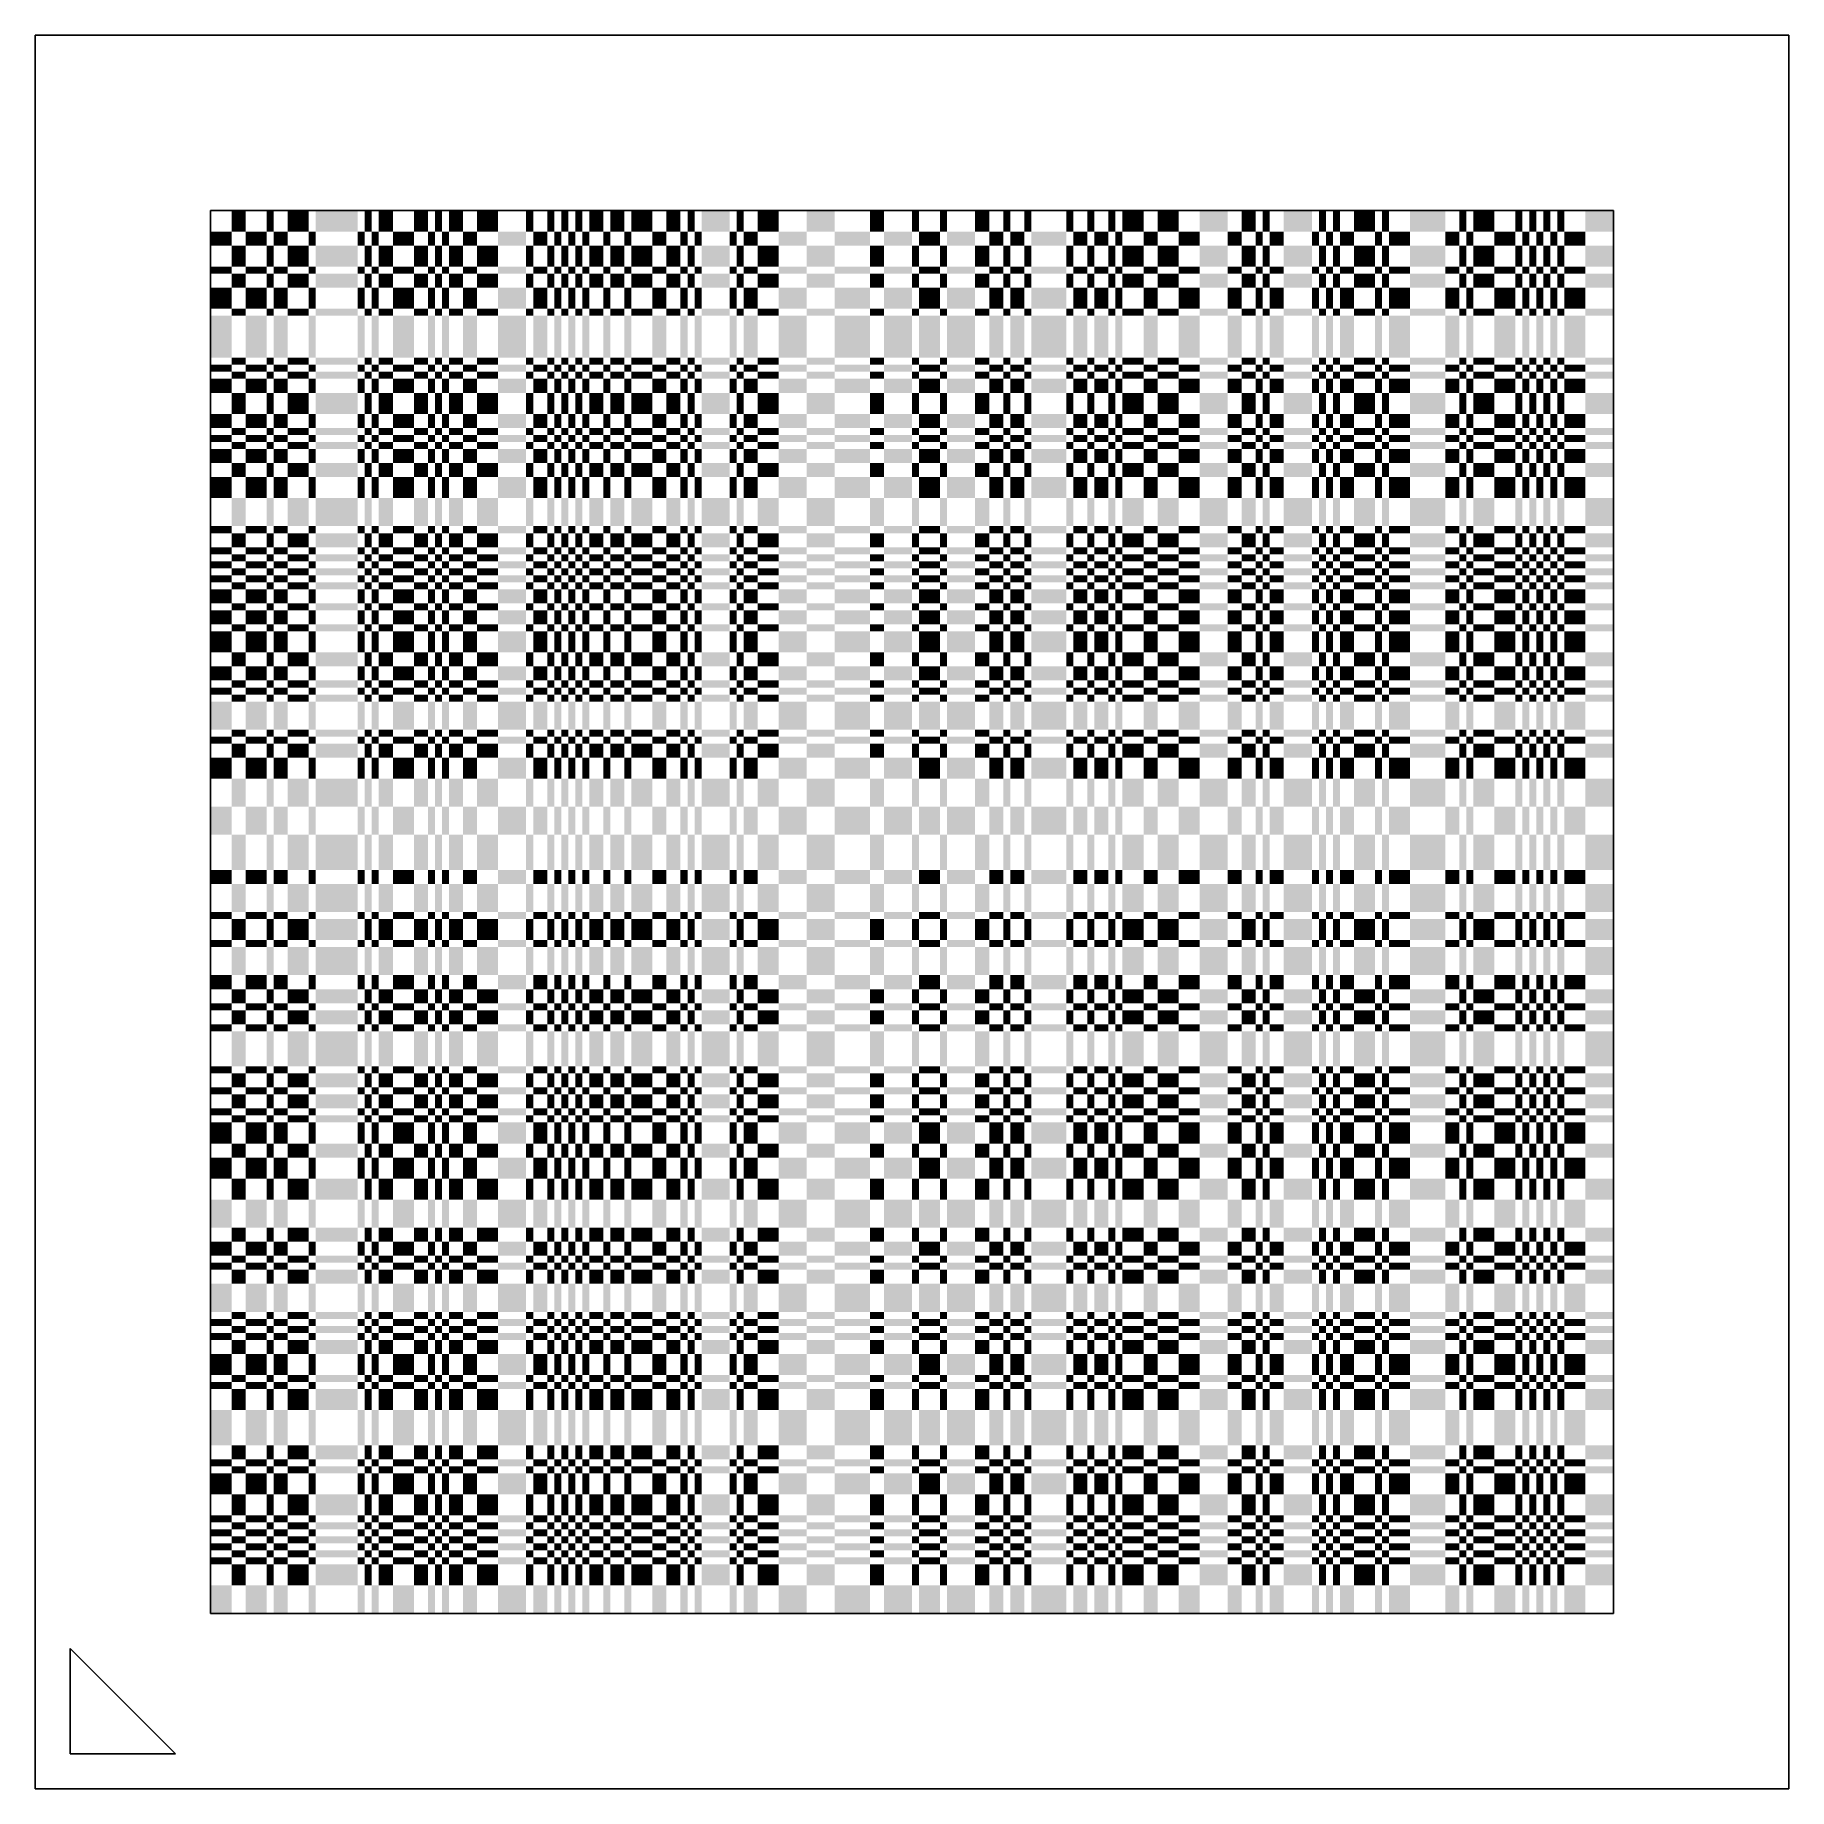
# Model space of a CAD drawing. Extents: x 0 to 200, y 0 to 200.
import ezdxf

# ---------------------------------------------------------------- set-up
doc = ezdxf.new("R2010")
doc.units = 0

msp = doc.modelspace()

# ---------------------------------------------------------------- linework, layer by layer
at = {"layer": 'CHROME'}
for points in [[(22.4, 177.6), (24, 177.6), (22.4, 180), (24, 180)], [(26.4, 177.6), (27.2, 177.6), (26.4, 180), (27.2, 180)], [(28.8, 177.6), (31.2, 177.6), (28.8, 180), (31.2, 180)], [(32, 177.6), (36.8, 177.6), (32, 180), (36.8, 180)], [(37.6, 177.6), (38.4, 177.6), (37.6, 180), (38.4, 180)], [(39.2, 177.6), (40.8, 177.6), (39.2, 180), (40.8, 180)], [(43.2, 177.6), (44.8, 177.6), (43.2, 180), (44.8, 180)], [(45.6, 177.6), (46.4, 177.6), (45.6, 180), (46.4, 180)], [(47.2, 177.6), (48.8, 177.6), (47.2, 180), (48.8, 180)], [(50.4, 177.6), (52.8, 177.6), (50.4, 180), (52.8, 180)], [(56, 177.6), (56.8, 177.6), (56, 180), (56.8, 180)], [(58.4, 177.6), (59.2, 177.6), (58.4, 180), (59.2, 180)], [(60, 177.6), (60.8, 177.6), (60, 180), (60.8, 180)], [(61.6, 177.6), (62.4, 177.6), (61.6, 180), (62.4, 180)], [(63.2, 177.6), (64.8, 177.6), (63.2, 180), (64.8, 180)], [(65.6, 177.6), (67.2, 177.6), (65.6, 180), (67.2, 180)], [(68, 177.6), (70.4, 177.6), (68, 180), (70.4, 180)], [(72, 177.6), (73.6, 177.6), (72, 180), (73.6, 180)], [(74.4, 177.6), (75.2, 177.6), (74.4, 180), (75.2, 180)], [(76, 177.6), (79.2, 177.6), (76, 180), (79.2, 180)], [(80, 177.6), (80.8, 177.6), (80, 180), (80.8, 180)], [(82.4, 177.6), (84.8, 177.6), (82.4, 180), (84.8, 180)], [(88, 177.6), (91.2, 177.6), (88, 180), (91.2, 180)], [(95.2, 177.6), (96.8, 177.6), (95.2, 180), (96.8, 180)], [(100, 177.6), (100.8, 177.6), (100, 180), (100.8, 180)], [(103.2, 177.6), (104, 177.6), (103.2, 180), (104, 180)], [(107.2, 177.6), (108.8, 177.6), (107.2, 180), (108.8, 180)], [(110.4, 177.6), (111.2, 177.6), (110.4, 180), (111.2, 180)], [(112.8, 177.6), (113.6, 177.6), (112.8, 180), (113.6, 180)], [(117.6, 177.6), (118.4, 177.6), (117.6, 180), (118.4, 180)], [(120, 177.6), (120.8, 177.6), (120, 180), (120.8, 180)], [(122.4, 177.6), (123.2, 177.6), (122.4, 180), (123.2, 180)], [(124, 177.6), (126.4, 177.6), (124, 180), (126.4, 180)], [(128, 177.6), (130.4, 177.6), (128, 180), (130.4, 180)], [(132.8, 177.6), (136, 177.6), (132.8, 180), (136, 180)], [(137.6, 177.6), (139.2, 177.6), (137.6, 180), (139.2, 180)], [(140, 177.6), (140.8, 177.6), (140, 180), (140.8, 180)], [(142.4, 177.6), (145.6, 177.6), (142.4, 180), (145.6, 180)], [(146.4, 177.6), (147.2, 177.6), (146.4, 180), (147.2, 180)], [(148, 177.6), (148.8, 177.6), (148, 180), (148.8, 180)], [(150.4, 177.6), (152.8, 177.6), (150.4, 180), (152.8, 180)], [(153.6, 177.6), (154.4, 177.6), (153.6, 180), (154.4, 180)], [(156.8, 177.6), (160.8, 177.6), (156.8, 180), (160.8, 180)], [(162.4, 177.6), (163.2, 177.6), (162.4, 180), (163.2, 180)], [(164, 177.6), (166.4, 177.6), (164, 180), (166.4, 180)], [(168.8, 177.6), (169.6, 177.6), (168.8, 180), (169.6, 180)], [(170.4, 177.6), (171.2, 177.6), (170.4, 180), (171.2, 180)], [(172, 177.6), (172.8, 177.6), (172, 180), (172.8, 180)], [(173.6, 177.6), (174.4, 177.6), (173.6, 180), (174.4, 180)], [(176.8, 177.6), (180, 177.6), (176.8, 180), (180, 180)], [(20, 176), (22.4, 176), (20, 177.6), (22.4, 177.6)], [(22.4, 173.6), (24, 173.6), (22.4, 176), (24, 176)], [(24, 176), (26.4, 176), (24, 177.6), (26.4, 177.6)], [(26.4, 173.6), (27.2, 173.6), (26.4, 176), (27.2, 176)], [(27.2, 176), (28.8, 176), (27.2, 177.6), (28.8, 177.6)], [(28.8, 173.6), (31.2, 173.6), (28.8, 176), (31.2, 176)], [(31.2, 176), (32, 176), (31.2, 177.6), (32, 177.6)], [(32, 173.6), (36.8, 173.6), (32, 176), (36.8, 176)], [(36.8, 176), (37.6, 176), (36.8, 177.6), (37.6, 177.6)], [(37.6, 173.6), (38.4, 173.6), (37.6, 176), (38.4, 176)], [(38.4, 176), (39.2, 176), (38.4, 177.6), (39.2, 177.6)], [(39.2, 173.6), (40.8, 173.6), (39.2, 176), (40.8, 176)], [(40.8, 176), (43.2, 176), (40.8, 177.6), (43.2, 177.6)], [(43.2, 173.6), (44.8, 173.6), (43.2, 176), (44.8, 176)], [(44.8, 176), (45.6, 176), (44.8, 177.6), (45.6, 177.6)], [(45.6, 173.6), (46.4, 173.6), (45.6, 176), (46.4, 176)], [(46.4, 176), (47.2, 176), (46.4, 177.6), (47.2, 177.6)], [(47.2, 173.6), (48.8, 173.6), (47.2, 176), (48.8, 176)], [(48.8, 176), (50.4, 176), (48.8, 177.6), (50.4, 177.6)], [(50.4, 173.6), (52.8, 173.6), (50.4, 176), (52.8, 176)], [(52.8, 176), (56, 176), (52.8, 177.6), (56, 177.6)], [(56, 173.6), (56.8, 173.6), (56, 176), (56.8, 176)], [(56.8, 176), (58.4, 176), (56.8, 177.6), (58.4, 177.6)], [(58.4, 173.6), (59.2, 173.6), (58.4, 176), (59.2, 176)], [(59.2, 176), (60, 176), (59.2, 177.6), (60, 177.6)], [(60, 173.6), (60.8, 173.6), (60, 176), (60.8, 176)], [(60.8, 176), (61.6, 176), (60.8, 177.6), (61.6, 177.6)], [(61.6, 173.6), (62.4, 173.6), (61.6, 176), (62.4, 176)], [(62.4, 176), (63.2, 176), (62.4, 177.6), (63.2, 177.6)], [(63.2, 173.6), (64.8, 173.6), (63.2, 176), (64.8, 176)], [(64.8, 176), (65.6, 176), (64.8, 177.6), (65.6, 177.6)], [(65.6, 173.6), (67.2, 173.6), (65.6, 176), (67.2, 176)], [(67.2, 176), (68, 176), (67.2, 177.6), (68, 177.6)], [(68, 173.6), (70.4, 173.6), (68, 176), (70.4, 176)], [(70.4, 176), (72, 176), (70.4, 177.6), (72, 177.6)], [(72, 173.6), (73.6, 173.6), (72, 176), (73.6, 176)], [(73.6, 176), (74.4, 176), (73.6, 177.6), (74.4, 177.6)], [(74.4, 173.6), (75.2, 173.6), (74.4, 176), (75.2, 176)], [(75.2, 176), (76, 176), (75.2, 177.6), (76, 177.6)], [(76, 173.6), (79.2, 173.6), (76, 176), (79.2, 176)], [(79.2, 176), (80, 176), (79.2, 177.6), (80, 177.6)], [(80, 173.6), (80.8, 173.6), (80, 176), (80.8, 176)], [(80.8, 176), (82.4, 176), (80.8, 177.6), (82.4, 177.6)], [(82.4, 173.6), (84.8, 173.6), (82.4, 176), (84.8, 176)], [(84.8, 176), (88, 176), (84.8, 177.6), (88, 177.6)], [(88, 173.6), (91.2, 173.6), (88, 176), (91.2, 176)], [(91.2, 176), (95.2, 176), (91.2, 177.6), (95.2, 177.6)], [(95.2, 173.6), (96.8, 173.6), (95.2, 176), (96.8, 176)], [(96.8, 176), (100, 176), (96.8, 177.6), (100, 177.6)], [(100, 173.6), (100.8, 173.6), (100, 176), (100.8, 176)], [(100.8, 176), (103.2, 176), (100.8, 177.6), (103.2, 177.6)], [(103.2, 173.6), (104, 173.6), (103.2, 176), (104, 176)], [(104, 176), (107.2, 176), (104, 177.6), (107.2, 177.6)], [(107.2, 173.6), (108.8, 173.6), (107.2, 176), (108.8, 176)], [(108.8, 176), (110.4, 176), (108.8, 177.6), (110.4, 177.6)], [(110.4, 173.6), (111.2, 173.6), (110.4, 176), (111.2, 176)], [(111.2, 176), (112.8, 176), (111.2, 177.6), (112.8, 177.6)], [(112.8, 173.6), (113.6, 173.6), (112.8, 176), (113.6, 176)], [(113.6, 176), (117.6, 176), (113.6, 177.6), (117.6, 177.6)], [(117.6, 173.6), (118.4, 173.6), (117.6, 176), (118.4, 176)], [(118.4, 176), (120, 176), (118.4, 177.6), (120, 177.6)], [(120, 173.6), (120.8, 173.6), (120, 176), (120.8, 176)], [(120.8, 176), (122.4, 176), (120.8, 177.6), (122.4, 177.6)], [(122.4, 173.6), (123.2, 173.6), (122.4, 176), (123.2, 176)], [(123.2, 176), (124, 176), (123.2, 177.6), (124, 177.6)], [(124, 173.6), (126.4, 173.6), (124, 176), (126.4, 176)], [(126.4, 176), (128, 176), (126.4, 177.6), (128, 177.6)], [(128, 173.6), (130.4, 173.6), (128, 176), (130.4, 176)], [(130.4, 176), (132.8, 176), (130.4, 177.6), (132.8, 177.6)], [(132.8, 173.6), (136, 173.6), (132.8, 176), (136, 176)], [(136, 176), (137.6, 176), (136, 177.6), (137.6, 177.6)], [(137.6, 173.6), (139.2, 173.6), (137.6, 176), (139.2, 176)], [(139.2, 176), (140, 176), (139.2, 177.6), (140, 177.6)], [(140, 173.6), (140.8, 173.6), (140, 176), (140.8, 176)], [(140.8, 176), (142.4, 176), (140.8, 177.6), (142.4, 177.6)], [(142.4, 173.6), (145.6, 173.6), (142.4, 176), (145.6, 176)], [(145.6, 176), (146.4, 176), (145.6, 177.6), (146.4, 177.6)], [(146.4, 173.6), (147.2, 173.6), (146.4, 176), (147.2, 176)], [(147.2, 176), (148, 176), (147.2, 177.6), (148, 177.6)], [(148, 173.6), (148.8, 173.6), (148, 176), (148.8, 176)], [(148.8, 176), (150.4, 176), (148.8, 177.6), (150.4, 177.6)], [(150.4, 173.6), (152.8, 173.6), (150.4, 176), (152.8, 176)], [(152.8, 176), (153.6, 176), (152.8, 177.6), (153.6, 177.6)], [(153.6, 173.6), (154.4, 173.6), (153.6, 176), (154.4, 176)], [(154.4, 176), (156.8, 176), (154.4, 177.6), (156.8, 177.6)], [(156.8, 173.6), (160.8, 173.6), (156.8, 176), (160.8, 176)], [(160.8, 176), (162.4, 176), (160.8, 177.6), (162.4, 177.6)], [(162.4, 173.6), (163.2, 173.6), (162.4, 176), (163.2, 176)], [(163.2, 176), (164, 176), (163.2, 177.6), (164, 177.6)], [(164, 173.6), (166.4, 173.6), (164, 176), (166.4, 176)], [(166.4, 176), (168.8, 176), (166.4, 177.6), (168.8, 177.6)], [(168.8, 173.6), (169.6, 173.6), (168.8, 176), (169.6, 176)], [(169.6, 176), (170.4, 176), (169.6, 177.6), (170.4, 177.6)], [(170.4, 173.6), (171.2, 173.6), (170.4, 176), (171.2, 176)], [(171.2, 176), (172, 176), (171.2, 177.6), (172, 177.6)], [(172, 173.6), (172.8, 173.6), (172, 176), (172.8, 176)], [(172.8, 176), (173.6, 176), (172.8, 177.6), (173.6, 177.6)], [(173.6, 173.6), (174.4, 173.6), (173.6, 176), (174.4, 176)], [(174.4, 176), (176.8, 176), (174.4, 177.6), (176.8, 177.6)], [(176.8, 173.6), (180, 173.6), (176.8, 176), (180, 176)], [(20, 172.8), (22.4, 172.8), (20, 173.6), (22.4, 173.6)], [(22.4, 171.2), (24, 171.2), (22.4, 172.8), (24, 172.8)], [(24, 172.8), (26.4, 172.8), (24, 173.6), (26.4, 173.6)], [(26.4, 171.2), (27.2, 171.2), (26.4, 172.8), (27.2, 172.8)], [(27.2, 172.8), (28.8, 172.8), (27.2, 173.6), (28.8, 173.6)], [(28.8, 171.2), (31.2, 171.2), (28.8, 172.8), (31.2, 172.8)], [(31.2, 172.8), (32, 172.8), (31.2, 173.6), (32, 173.6)], [(32, 171.2), (36.8, 171.2), (32, 172.8), (36.8, 172.8)], [(36.8, 172.8), (37.6, 172.8), (36.8, 173.6), (37.6, 173.6)], [(37.6, 171.2), (38.4, 171.2), (37.6, 172.8), (38.4, 172.8)], [(38.4, 172.8), (39.2, 172.8), (38.4, 173.6), (39.2, 173.6)], [(39.2, 171.2), (40.8, 171.2), (39.2, 172.8), (40.8, 172.8)], [(40.8, 172.8), (43.2, 172.8), (40.8, 173.6), (43.2, 173.6)], [(43.2, 171.2), (44.8, 171.2), (43.2, 172.8), (44.8, 172.8)], [(44.8, 172.8), (45.6, 172.8), (44.8, 173.6), (45.6, 173.6)], [(45.6, 171.2), (46.4, 171.2), (45.6, 172.8), (46.4, 172.8)], [(46.4, 172.8), (47.2, 172.8), (46.4, 173.6), (47.2, 173.6)], [(47.2, 171.2), (48.8, 171.2), (47.2, 172.8), (48.8, 172.8)], [(48.8, 172.8), (50.4, 172.8), (48.8, 173.6), (50.4, 173.6)], [(50.4, 171.2), (52.8, 171.2), (50.4, 172.8), (52.8, 172.8)], [(52.8, 172.8), (56, 172.8), (52.8, 173.6), (56, 173.6)], [(56, 171.2), (56.8, 171.2), (56, 172.8), (56.8, 172.8)], [(56.8, 172.8), (58.4, 172.8), (56.8, 173.6), (58.4, 173.6)], [(58.4, 171.2), (59.2, 171.2), (58.4, 172.8), (59.2, 172.8)], [(59.2, 172.8), (60, 172.8), (59.2, 173.6), (60, 173.6)], [(60, 171.2), (60.8, 171.2), (60, 172.8), (60.8, 172.8)], [(60.8, 172.8), (61.6, 172.8), (60.8, 173.6), (61.6, 173.6)], [(61.6, 171.2), (62.4, 171.2), (61.6, 172.8), (62.4, 172.8)], [(62.4, 172.8), (63.2, 172.8), (62.4, 173.6), (63.2, 173.6)], [(63.2, 171.2), (64.8, 171.2), (63.2, 172.8), (64.8, 172.8)], [(64.8, 172.8), (65.6, 172.8), (64.8, 173.6), (65.6, 173.6)], [(65.6, 171.2), (67.2, 171.2), (65.6, 172.8), (67.2, 172.8)], [(67.2, 172.8), (68, 172.8), (67.2, 173.6), (68, 173.6)], [(68, 171.2), (70.4, 171.2), (68, 172.8), (70.4, 172.8)], [(70.4, 172.8), (72, 172.8), (70.4, 173.6), (72, 173.6)], [(72, 171.2), (73.6, 171.2), (72, 172.8), (73.6, 172.8)], [(73.6, 172.8), (74.4, 172.8), (73.6, 173.6), (74.4, 173.6)], [(74.4, 171.2), (75.2, 171.2), (74.4, 172.8), (75.2, 172.8)], [(75.2, 172.8), (76, 172.8), (75.2, 173.6), (76, 173.6)], [(76, 171.2), (79.2, 171.2), (76, 172.8), (79.2, 172.8)], [(79.2, 172.8), (80, 172.8), (79.2, 173.6), (80, 173.6)], [(80, 171.2), (80.8, 171.2), (80, 172.8), (80.8, 172.8)], [(80.8, 172.8), (82.4, 172.8), (80.8, 173.6), (82.4, 173.6)], [(82.4, 171.2), (84.8, 171.2), (82.4, 172.8), (84.8, 172.8)], [(84.8, 172.8), (88, 172.8), (84.8, 173.6), (88, 173.6)], [(88, 171.2), (91.2, 171.2), (88, 172.8), (91.2, 172.8)], [(91.2, 172.8), (95.2, 172.8), (91.2, 173.6), (95.2, 173.6)], [(95.2, 171.2), (96.8, 171.2), (95.2, 172.8), (96.8, 172.8)], [(96.8, 172.8), (100, 172.8), (96.8, 173.6), (100, 173.6)], [(100, 171.2), (100.8, 171.2), (100, 172.8), (100.8, 172.8)], [(100.8, 172.8), (103.2, 172.8), (100.8, 173.6), (103.2, 173.6)], [(103.2, 171.2), (104, 171.2), (103.2, 172.8), (104, 172.8)], [(104, 172.8), (107.2, 172.8), (104, 173.6), (107.2, 173.6)], [(107.2, 171.2), (108.8, 171.2), (107.2, 172.8), (108.8, 172.8)], [(108.8, 172.8), (110.4, 172.8), (108.8, 173.6), (110.4, 173.6)], [(110.4, 171.2), (111.2, 171.2), (110.4, 172.8), (111.2, 172.8)], [(111.2, 172.8), (112.8, 172.8), (111.2, 173.6), (112.8, 173.6)], [(112.8, 171.2), (113.6, 171.2), (112.8, 172.8), (113.6, 172.8)], [(113.6, 172.8), (117.6, 172.8), (113.6, 173.6), (117.6, 173.6)], [(117.6, 171.2), (118.4, 171.2), (117.6, 172.8), (118.4, 172.8)], [(118.4, 172.8), (120, 172.8), (118.4, 173.6), (120, 173.6)], [(120, 171.2), (120.8, 171.2), (120, 172.8), (120.8, 172.8)], [(120.8, 172.8), (122.4, 172.8), (120.8, 173.6), (122.4, 173.6)], [(122.4, 171.2), (123.2, 171.2), (122.4, 172.8), (123.2, 172.8)], [(123.2, 172.8), (124, 172.8), (123.2, 173.6), (124, 173.6)], [(124, 171.2), (126.4, 171.2), (124, 172.8), (126.4, 172.8)], [(126.4, 172.8), (128, 172.8), (126.4, 173.6), (128, 173.6)], [(128, 171.2), (130.4, 171.2), (128, 172.8), (130.4, 172.8)], [(130.4, 172.8), (132.8, 172.8), (130.4, 173.6), (132.8, 173.6)], [(132.8, 171.2), (136, 171.2), (132.8, 172.8), (136, 172.8)], [(136, 172.8), (137.6, 172.8), (136, 173.6), (137.6, 173.6)], [(137.6, 171.2), (139.2, 171.2), (137.6, 172.8), (139.2, 172.8)], [(139.2, 172.8), (140, 172.8), (139.2, 173.6), (140, 173.6)], [(140, 171.2), (140.8, 171.2), (140, 172.8), (140.8, 172.8)], [(140.8, 172.8), (142.4, 172.8), (140.8, 173.6), (142.4, 173.6)], [(142.4, 171.2), (145.6, 171.2), (142.4, 172.8), (145.6, 172.8)], [(145.6, 172.8), (146.4, 172.8), (145.6, 173.6), (146.4, 173.6)], [(146.4, 171.2), (147.2, 171.2), (146.4, 172.8), (147.2, 172.8)], [(147.2, 172.8), (148, 172.8), (147.2, 173.6), (148, 173.6)], [(148, 171.2), (148.8, 171.2), (148, 172.8), (148.8, 172.8)], [(148.8, 172.8), (150.4, 172.8), (148.8, 173.6), (150.4, 173.6)], [(150.4, 171.2), (152.8, 171.2), (150.4, 172.8), (152.8, 172.8)], [(152.8, 172.8), (153.6, 172.8), (152.8, 173.6), (153.6, 173.6)], [(153.6, 171.2), (154.4, 171.2), (153.6, 172.8), (154.4, 172.8)], [(154.4, 172.8), (156.8, 172.8), (154.4, 173.6), (156.8, 173.6)], [(156.8, 171.2), (160.8, 171.2), (156.8, 172.8), (160.8, 172.8)], [(160.8, 172.8), (162.4, 172.8), (160.8, 173.6), (162.4, 173.6)], [(162.4, 171.2), (163.2, 171.2), (162.4, 172.8), (163.2, 172.8)], [(163.2, 172.8), (164, 172.8), (163.2, 173.6), (164, 173.6)], [(164, 171.2), (166.4, 171.2), (164, 172.8), (166.4, 172.8)], [(166.4, 172.8), (168.8, 172.8), (166.4, 173.6), (168.8, 173.6)], [(168.8, 171.2), (169.6, 171.2), (168.8, 172.8), (169.6, 172.8)], [(169.6, 172.8), (170.4, 172.8), (169.6, 173.6), (170.4, 173.6)], [(170.4, 171.2), (171.2, 171.2), (170.4, 172.8), (171.2, 172.8)], [(171.2, 172.8), (172, 172.8), (171.2, 173.6), (172, 173.6)], [(172, 171.2), (172.8, 171.2), (172, 172.8), (172.8, 172.8)], [(172.8, 172.8), (173.6, 172.8), (172.8, 173.6), (173.6, 173.6)], [(173.6, 171.2), (174.4, 171.2), (173.6, 172.8), (174.4, 172.8)], [(174.4, 172.8), (176.8, 172.8), (174.4, 173.6), (176.8, 173.6)], [(176.8, 171.2), (180, 171.2), (176.8, 172.8), (180, 172.8)], [(20, 168.8), (22.4, 168.8), (20, 171.2), (22.4, 171.2)], [(24, 168.8), (26.4, 168.8), (24, 171.2), (26.4, 171.2)], [(27.2, 168.8), (28.8, 168.8), (27.2, 171.2), (28.8, 171.2)], [(31.2, 168.8), (32, 168.8), (31.2, 171.2), (32, 171.2)], [(36.8, 168.8), (37.6, 168.8), (36.8, 171.2), (37.6, 171.2)], [(38.4, 168.8), (39.2, 168.8), (38.4, 171.2), (39.2, 171.2)], [(40.8, 168.8), (43.2, 168.8), (40.8, 171.2), (43.2, 171.2)], [(44.8, 168.8), (45.6, 168.8), (44.8, 171.2), (45.6, 171.2)], [(46.4, 168.8), (47.2, 168.8), (46.4, 171.2), (47.2, 171.2)], [(48.8, 168.8), (50.4, 168.8), (48.8, 171.2), (50.4, 171.2)], [(52.8, 168.8), (56, 168.8), (52.8, 171.2), (56, 171.2)], [(56.8, 168.8), (58.4, 168.8), (56.8, 171.2), (58.4, 171.2)], [(59.2, 168.8), (60, 168.8), (59.2, 171.2), (60, 171.2)], [(60.8, 168.8), (61.6, 168.8), (60.8, 171.2), (61.6, 171.2)], [(62.4, 168.8), (63.2, 168.8), (62.4, 171.2), (63.2, 171.2)], [(64.8, 168.8), (65.6, 168.8), (64.8, 171.2), (65.6, 171.2)], [(67.2, 168.8), (68, 168.8), (67.2, 171.2), (68, 171.2)], [(70.4, 168.8), (72, 168.8), (70.4, 171.2), (72, 171.2)], [(73.6, 168.8), (74.4, 168.8), (73.6, 171.2), (74.4, 171.2)], [(75.2, 168.8), (76, 168.8), (75.2, 171.2), (76, 171.2)], [(79.2, 168.8), (80, 168.8), (79.2, 171.2), (80, 171.2)], [(80.8, 168.8), (82.4, 168.8), (80.8, 171.2), (82.4, 171.2)], [(84.8, 168.8), (88, 168.8), (84.8, 171.2), (88, 171.2)], [(91.2, 168.8), (95.2, 168.8), (91.2, 171.2), (95.2, 171.2)], [(96.8, 168.8), (100, 168.8), (96.8, 171.2), (100, 171.2)], [(100.8, 168.8), (103.2, 168.8), (100.8, 171.2), (103.2, 171.2)], [(104, 168.8), (107.2, 168.8), (104, 171.2), (107.2, 171.2)], [(108.8, 168.8), (110.4, 168.8), (108.8, 171.2), (110.4, 171.2)], [(111.2, 168.8), (112.8, 168.8), (111.2, 171.2), (112.8, 171.2)], [(113.6, 168.8), (117.6, 168.8), (113.6, 171.2), (117.6, 171.2)], [(118.4, 168.8), (120, 168.8), (118.4, 171.2), (120, 171.2)], [(120.8, 168.8), (122.4, 168.8), (120.8, 171.2), (122.4, 171.2)], [(123.2, 168.8), (124, 168.8), (123.2, 171.2), (124, 171.2)], [(126.4, 168.8), (128, 168.8), (126.4, 171.2), (128, 171.2)], [(130.4, 168.8), (132.8, 168.8), (130.4, 171.2), (132.8, 171.2)], [(136, 168.8), (137.6, 168.8), (136, 171.2), (137.6, 171.2)], [(139.2, 168.8), (140, 168.8), (139.2, 171.2), (140, 171.2)], [(140.8, 168.8), (142.4, 168.8), (140.8, 171.2), (142.4, 171.2)], [(145.6, 168.8), (146.4, 168.8), (145.6, 171.2), (146.4, 171.2)], [(147.2, 168.8), (148, 168.8), (147.2, 171.2), (148, 171.2)], [(148.8, 168.8), (150.4, 168.8), (148.8, 171.2), (150.4, 171.2)], [(152.8, 168.8), (153.6, 168.8), (152.8, 171.2), (153.6, 171.2)], [(154.4, 168.8), (156.8, 168.8), (154.4, 171.2), (156.8, 171.2)], [(160.8, 168.8), (162.4, 168.8), (160.8, 171.2), (162.4, 171.2)], [(163.2, 168.8), (164, 168.8), (163.2, 171.2), (164, 171.2)], [(166.4, 168.8), (168.8, 168.8), (166.4, 171.2), (168.8, 171.2)], [(169.6, 168.8), (170.4, 168.8), (169.6, 171.2), (170.4, 171.2)], [(171.2, 168.8), (172, 168.8), (171.2, 171.2), (172, 171.2)], [(172.8, 168.8), (173.6, 168.8), (172.8, 171.2), (173.6, 171.2)], [(174.4, 168.8), (176.8, 168.8), (174.4, 171.2), (176.8, 171.2)], [(20, 163.2), (22.4, 163.2), (20, 168), (22.4, 168)], [(22.4, 168), (24, 168), (22.4, 168.8), (24, 168.8)], [(24, 163.2), (26.4, 163.2), (24, 168), (26.4, 168)], [(26.4, 168), (27.2, 168), (26.4, 168.8), (27.2, 168.8)], [(27.2, 163.2), (28.8, 163.2), (27.2, 168), (28.8, 168)], [(28.8, 168), (31.2, 168), (28.8, 168.8), (31.2, 168.8)], [(31.2, 163.2), (32, 163.2), (31.2, 168), (32, 168)], [(32, 168), (36.8, 168), (32, 168.8), (36.8, 168.8)], [(36.8, 163.2), (37.6, 163.2), (36.8, 168), (37.6, 168)], [(37.6, 168), (38.4, 168), (37.6, 168.8), (38.4, 168.8)], [(38.4, 163.2), (39.2, 163.2), (38.4, 168), (39.2, 168)], [(39.2, 168), (40.8, 168), (39.2, 168.8), (40.8, 168.8)], [(40.8, 163.2), (43.2, 163.2), (40.8, 168), (43.2, 168)], [(43.2, 168), (44.8, 168), (43.2, 168.8), (44.8, 168.8)], [(44.8, 163.2), (45.6, 163.2), (44.8, 168), (45.6, 168)], [(45.6, 168), (46.4, 168), (45.6, 168.8), (46.4, 168.8)], [(46.4, 163.2), (47.2, 163.2), (46.4, 168), (47.2, 168)], [(47.2, 168), (48.8, 168), (47.2, 168.8), (48.8, 168.8)], [(48.8, 163.2), (50.4, 163.2), (48.8, 168), (50.4, 168)], [(50.4, 168), (52.8, 168), (50.4, 168.8), (52.8, 168.8)], [(52.8, 163.2), (56, 163.2), (52.8, 168), (56, 168)], [(56, 168), (56.8, 168), (56, 168.8), (56.8, 168.8)], [(56.8, 163.2), (58.4, 163.2), (56.8, 168), (58.4, 168)], [(58.4, 168), (59.2, 168), (58.4, 168.8), (59.2, 168.8)], [(59.2, 163.2), (60, 163.2), (59.2, 168), (60, 168)], [(60, 168), (60.8, 168), (60, 168.8), (60.8, 168.8)], [(60.8, 163.2), (61.6, 163.2), (60.8, 168), (61.6, 168)], [(61.6, 168), (62.4, 168), (61.6, 168.8), (62.4, 168.8)], [(62.4, 163.2), (63.2, 163.2), (62.4, 168), (63.2, 168)], [(63.2, 168), (64.8, 168), (63.2, 168.8), (64.8, 168.8)], [(64.8, 163.2), (65.6, 163.2), (64.8, 168), (65.6, 168)], [(65.6, 168), (67.2, 168), (65.6, 168.8), (67.2, 168.8)], [(67.2, 163.2), (68, 163.2), (67.2, 168), (68, 168)], [(68, 168), (70.4, 168), (68, 168.8), (70.4, 168.8)], [(70.4, 163.2), (72, 163.2), (70.4, 168), (72, 168)], [(72, 168), (73.6, 168), (72, 168.8), (73.6, 168.8)], [(73.6, 163.2), (74.4, 163.2), (73.6, 168), (74.4, 168)], [(74.4, 168), (75.2, 168), (74.4, 168.8), (75.2, 168.8)], [(75.2, 163.2), (76, 163.2), (75.2, 168), (76, 168)], [(76, 168), (79.2, 168), (76, 168.8), (79.2, 168.8)], [(79.2, 163.2), (80, 163.2), (79.2, 168), (80, 168)], [(80, 168), (80.8, 168), (80, 168.8), (80.8, 168.8)], [(80.8, 163.2), (82.4, 163.2), (80.8, 168), (82.4, 168)], [(82.4, 168), (84.8, 168), (82.4, 168.8), (84.8, 168.8)], [(84.8, 163.2), (88, 163.2), (84.8, 168), (88, 168)], [(88, 168), (91.2, 168), (88, 168.8), (91.2, 168.8)], [(91.2, 163.2), (95.2, 163.2), (91.2, 168), (95.2, 168)], [(95.2, 168), (96.8, 168), (95.2, 168.8), (96.8, 168.8)], [(96.8, 163.2), (100, 163.2), (96.8, 168), (100, 168)], [(100, 168), (100.8, 168), (100, 168.8), (100.8, 168.8)], [(100.8, 163.2), (103.2, 163.2), (100.8, 168), (103.2, 168)], [(103.2, 168), (104, 168), (103.2, 168.8), (104, 168.8)], [(104, 163.2), (107.2, 163.2), (104, 168), (107.2, 168)], [(107.2, 168), (108.8, 168), (107.2, 168.8), (108.8, 168.8)], [(108.8, 163.2), (110.4, 163.2), (108.8, 168), (110.4, 168)], [(110.4, 168), (111.2, 168), (110.4, 168.8), (111.2, 168.8)], [(111.2, 163.2), (112.8, 163.2), (111.2, 168), (112.8, 168)], [(112.8, 168), (113.6, 168), (112.8, 168.8), (113.6, 168.8)], [(113.6, 163.2), (117.6, 163.2), (113.6, 168), (117.6, 168)], [(117.6, 168), (118.4, 168), (117.6, 168.8), (118.4, 168.8)], [(118.4, 163.2), (120, 163.2), (118.4, 168), (120, 168)], [(120, 168), (120.8, 168), (120, 168.8), (120.8, 168.8)], [(120.8, 163.2), (122.4, 163.2), (120.8, 168), (122.4, 168)], [(122.4, 168), (123.2, 168), (122.4, 168.8), (123.2, 168.8)], [(123.2, 163.2), (124, 163.2), (123.2, 168), (124, 168)], [(124, 168), (126.4, 168), (124, 168.8), (126.4, 168.8)], [(126.4, 163.2), (128, 163.2), (126.4, 168), (128, 168)], [(128, 168), (130.4, 168), (128, 168.8), (130.4, 168.8)], [(130.4, 163.2), (132.8, 163.2), (130.4, 168), (132.8, 168)], [(132.8, 168), (136, 168), (132.8, 168.8), (136, 168.8)], [(136, 163.2), (137.6, 163.2), (136, 168), (137.6, 168)], [(137.6, 168), (139.2, 168), (137.6, 168.8), (139.2, 168.8)], [(139.2, 163.2), (140, 163.2), (139.2, 168), (140, 168)], [(140, 168), (140.8, 168), (140, 168.8), (140.8, 168.8)], [(140.8, 163.2), (142.4, 163.2), (140.8, 168), (142.4, 168)], [(142.4, 168), (145.6, 168), (142.4, 168.8), (145.6, 168.8)], [(145.6, 163.2), (146.4, 163.2), (145.6, 168), (146.4, 168)], [(146.4, 168), (147.2, 168), (146.4, 168.8), (147.2, 168.8)], [(147.2, 163.2), (148, 163.2), (147.2, 168), (148, 168)], [(148, 168), (148.8, 168), (148, 168.8), (148.8, 168.8)], [(148.8, 163.2), (150.4, 163.2), (148.8, 168), (150.4, 168)], [(150.4, 168), (152.8, 168), (150.4, 168.8), (152.8, 168.8)], [(152.8, 163.2), (153.6, 163.2), (152.8, 168), (153.6, 168)], [(153.6, 168), (154.4, 168), (153.6, 168.8), (154.4, 168.8)], [(154.4, 163.2), (156.8, 163.2), (154.4, 168), (156.8, 168)], [(156.8, 168), (160.8, 168), (156.8, 168.8), (160.8, 168.8)], [(160.8, 163.2), (162.4, 163.2), (160.8, 168), (162.4, 168)], [(162.4, 168), (163.2, 168), (162.4, 168.8), (163.2, 168.8)], [(163.2, 163.2), (164, 163.2), (163.2, 168), (164, 168)], [(164, 168), (166.4, 168), (164, 168.8), (166.4, 168.8)], [(166.4, 163.2), (168.8, 163.2), (166.4, 168), (168.8, 168)], [(168.8, 168), (169.6, 168), (168.8, 168.8), (169.6, 168.8)], [(169.6, 163.2), (170.4, 163.2), (169.6, 168), (170.4, 168)], [(170.4, 168), (171.2, 168), (170.4, 168.8), (171.2, 168.8)], [(171.2, 163.2), (172, 163.2), (171.2, 168), (172, 168)], [(172, 168), (172.8, 168), (172, 168.8), (172.8, 168.8)], [(172.8, 163.2), (173.6, 163.2), (172.8, 168), (173.6, 168)], [(173.6, 168), (174.4, 168), (173.6, 168.8), (174.4, 168.8)], [(174.4, 163.2), (176.8, 163.2), (174.4, 168), (176.8, 168)], [(176.8, 168), (180, 168), (176.8, 168.8), (180, 168.8)], [(20, 161.6), (22.4, 161.6), (20, 162.4), (22.4, 162.4)], [(22.4, 162.4), (24, 162.4), (22.4, 163.2), (24, 163.2)], [(24, 161.6), (26.4, 161.6), (24, 162.4), (26.4, 162.4)], [(26.4, 162.4), (27.2, 162.4), (26.4, 163.2), (27.2, 163.2)], [(27.2, 161.6), (28.8, 161.6), (27.2, 162.4), (28.8, 162.4)], [(28.8, 162.4), (31.2, 162.4), (28.8, 163.2), (31.2, 163.2)], [(31.2, 161.6), (32, 161.6), (31.2, 162.4), (32, 162.4)], [(32, 162.4), (36.8, 162.4), (32, 163.2), (36.8, 163.2)], [(36.8, 161.6), (37.6, 161.6), (36.8, 162.4), (37.6, 162.4)], [(37.6, 162.4), (38.4, 162.4), (37.6, 163.2), (38.4, 163.2)], [(38.4, 161.6), (39.2, 161.6), (38.4, 162.4), (39.2, 162.4)], [(39.2, 162.4), (40.8, 162.4), (39.2, 163.2), (40.8, 163.2)], [(40.8, 161.6), (43.2, 161.6), (40.8, 162.4), (43.2, 162.4)], [(43.2, 162.4), (44.8, 162.4), (43.2, 163.2), (44.8, 163.2)], [(44.8, 161.6), (45.6, 161.6), (44.8, 162.4), (45.6, 162.4)], [(45.6, 162.4), (46.4, 162.4), (45.6, 163.2), (46.4, 163.2)], [(46.4, 161.6), (47.2, 161.6), (46.4, 162.4), (47.2, 162.4)], [(47.2, 162.4), (48.8, 162.4), (47.2, 163.2), (48.8, 163.2)], [(48.8, 161.6), (50.4, 161.6), (48.8, 162.4), (50.4, 162.4)], [(50.4, 162.4), (52.8, 162.4), (50.4, 163.2), (52.8, 163.2)], [(52.8, 161.6), (56, 161.6), (52.8, 162.4), (56, 162.4)], [(56, 162.4), (56.8, 162.4), (56, 163.2), (56.8, 163.2)], [(56.8, 161.6), (58.4, 161.6), (56.8, 162.4), (58.4, 162.4)], [(58.4, 162.4), (59.2, 162.4), (58.4, 163.2), (59.2, 163.2)], [(59.2, 161.6), (60, 161.6), (59.2, 162.4), (60, 162.4)], [(60, 162.4), (60.8, 162.4), (60, 163.2), (60.8, 163.2)], [(60.8, 161.6), (61.6, 161.6), (60.8, 162.4), (61.6, 162.4)], [(61.6, 162.4), (62.4, 162.4), (61.6, 163.2), (62.4, 163.2)], [(62.4, 161.6), (63.2, 161.6), (62.4, 162.4), (63.2, 162.4)], [(63.2, 162.4), (64.8, 162.4), (63.2, 163.2), (64.8, 163.2)], [(64.8, 161.6), (65.6, 161.6), (64.8, 162.4), (65.6, 162.4)], [(65.6, 162.4), (67.2, 162.4), (65.6, 163.2), (67.2, 163.2)], [(67.2, 161.6), (68, 161.6), (67.2, 162.4), (68, 162.4)], [(68, 162.4), (70.4, 162.4), (68, 163.2), (70.4, 163.2)], [(70.4, 161.6), (72, 161.6), (70.4, 162.4), (72, 162.4)], [(72, 162.4), (73.6, 162.4), (72, 163.2), (73.6, 163.2)], [(73.6, 161.6), (74.4, 161.6), (73.6, 162.4), (74.4, 162.4)], [(74.4, 162.4), (75.2, 162.4), (74.4, 163.2), (75.2, 163.2)], [(75.2, 161.6), (76, 161.6), (75.2, 162.4), (76, 162.4)], [(76, 162.4), (79.2, 162.4), (76, 163.2), (79.2, 163.2)], [(79.2, 161.6), (80, 161.6), (79.2, 162.4), (80, 162.4)], [(80, 162.4), (80.8, 162.4), (80, 163.2), (80.8, 163.2)], [(80.8, 161.6), (82.4, 161.6), (80.8, 162.4), (82.4, 162.4)], [(82.4, 162.4), (84.8, 162.4), (82.4, 163.2), (84.8, 163.2)], [(84.8, 161.6), (88, 161.6), (84.8, 162.4), (88, 162.4)], [(88, 162.4), (91.2, 162.4), (88, 163.2), (91.2, 163.2)], [(91.2, 161.6), (95.2, 161.6), (91.2, 162.4), (95.2, 162.4)], [(95.2, 162.4), (96.8, 162.4), (95.2, 163.2), (96.8, 163.2)], [(96.8, 161.6), (100, 161.6), (96.8, 162.4), (100, 162.4)], [(100, 162.4), (100.8, 162.4), (100, 163.2), (100.8, 163.2)], [(100.8, 161.6), (103.2, 161.6), (100.8, 162.4), (103.2, 162.4)], [(103.2, 162.4), (104, 162.4), (103.2, 163.2), (104, 163.2)], [(104, 161.6), (107.2, 161.6), (104, 162.4), (107.2, 162.4)], [(107.2, 162.4), (108.8, 162.4), (107.2, 163.2), (108.8, 163.2)], [(108.8, 161.6), (110.4, 161.6), (108.8, 162.4), (110.4, 162.4)], [(110.4, 162.4), (111.2, 162.4), (110.4, 163.2), (111.2, 163.2)], [(111.2, 161.6), (112.8, 161.6), (111.2, 162.4), (112.8, 162.4)], [(112.8, 162.4), (113.6, 162.4), (112.8, 163.2), (113.6, 163.2)], [(113.6, 161.6), (117.6, 161.6), (113.6, 162.4), (117.6, 162.4)], [(117.6, 162.4), (118.4, 162.4), (117.6, 163.2), (118.4, 163.2)], [(118.4, 161.6), (120, 161.6), (118.4, 162.4), (120, 162.4)], [(120, 162.4), (120.8, 162.4), (120, 163.2), (120.8, 163.2)], [(120.8, 161.6), (122.4, 161.6), (120.8, 162.4), (122.4, 162.4)], [(122.4, 162.4), (123.2, 162.4), (122.4, 163.2), (123.2, 163.2)], [(123.2, 161.6), (124, 161.6), (123.2, 162.4), (124, 162.4)], [(124, 162.4), (126.4, 162.4), (124, 163.2), (126.4, 163.2)], [(126.4, 161.6), (128, 161.6), (126.4, 162.4), (128, 162.4)], [(128, 162.4), (130.4, 162.4), (128, 163.2), (130.4, 163.2)], [(130.4, 161.6), (132.8, 161.6), (130.4, 162.4), (132.8, 162.4)], [(132.8, 162.4), (136, 162.4), (132.8, 163.2), (136, 163.2)], [(136, 161.6), (137.6, 161.6), (136, 162.4), (137.6, 162.4)], [(137.6, 162.4), (139.2, 162.4), (137.6, 163.2), (139.2, 163.2)], [(139.2, 161.6), (140, 161.6), (139.2, 162.4), (140, 162.4)], [(140, 162.4), (140.8, 162.4), (140, 163.2), (140.8, 163.2)], [(140.8, 161.6), (142.4, 161.6), (140.8, 162.4), (142.4, 162.4)], [(142.4, 162.4), (145.6, 162.4), (142.4, 163.2), (145.6, 163.2)], [(145.6, 161.6), (146.4, 161.6), (145.6, 162.4), (146.4, 162.4)], [(146.4, 162.4), (147.2, 162.4), (146.4, 163.2), (147.2, 163.2)], [(147.2, 161.6), (148, 161.6), (147.2, 162.4), (148, 162.4)], [(148, 162.4), (148.8, 162.4), (148, 163.2), (148.8, 163.2)], [(148.8, 161.6), (150.4, 161.6), (148.8, 162.4), (150.4, 162.4)], [(150.4, 162.4), (152.8, 162.4), (150.4, 163.2), (152.8, 163.2)], [(152.8, 161.6), (153.6, 161.6), (152.8, 162.4), (153.6, 162.4)], [(153.6, 162.4), (154.4, 162.4), (153.6, 163.2), (154.4, 163.2)], [(154.4, 161.6), (156.8, 161.6), (154.4, 162.4), (156.8, 162.4)], [(156.8, 162.4), (160.8, 162.4), (156.8, 163.2), (160.8, 163.2)], [(160.8, 161.6), (162.4, 161.6), (160.8, 162.4), (162.4, 162.4)], [(162.4, 162.4), (163.2, 162.4), (162.4, 163.2), (163.2, 163.2)], [(163.2, 161.6), (164, 161.6), (163.2, 162.4), (164, 162.4)], [(164, 162.4), (166.4, 162.4), (164, 163.2), (166.4, 163.2)], [(166.4, 161.6), (168.8, 161.6), (166.4, 162.4), (168.8, 162.4)], [(168.8, 162.4), (169.6, 162.4), (168.8, 163.2), (169.6, 163.2)], [(169.6, 161.6), (170.4, 161.6), (169.6, 162.4), (170.4, 162.4)], [(170.4, 162.4), (171.2, 162.4), (170.4, 163.2), (171.2, 163.2)], [(171.2, 161.6), (172, 161.6), (171.2, 162.4), (172, 162.4)], [(172, 162.4), (172.8, 162.4), (172, 163.2), (172.8, 163.2)], [(172.8, 161.6), (173.6, 161.6), (172.8, 162.4), (173.6, 162.4)], [(173.6, 162.4), (174.4, 162.4), (173.6, 163.2), (174.4, 163.2)], [(174.4, 161.6), (176.8, 161.6), (174.4, 162.4), (176.8, 162.4)], [(176.8, 162.4), (180, 162.4), (176.8, 163.2), (180, 163.2)], [(20, 159.2), (22.4, 159.2), (20, 160.8), (22.4, 160.8)], [(22.4, 160.8), (24, 160.8), (22.4, 161.6), (24, 161.6)], [(24, 159.2), (26.4, 159.2), (24, 160.8), (26.4, 160.8)], [(26.4, 160.8), (27.2, 160.8), (26.4, 161.6), (27.2, 161.6)], [(27.2, 159.2), (28.8, 159.2), (27.2, 160.8), (28.8, 160.8)], [(28.8, 160.8), (31.2, 160.8), (28.8, 161.6), (31.2, 161.6)], [(31.2, 159.2), (32, 159.2), (31.2, 160.8), (32, 160.8)], [(32, 160.8), (36.8, 160.8), (32, 161.6), (36.8, 161.6)], [(36.8, 159.2), (37.6, 159.2), (36.8, 160.8), (37.6, 160.8)], [(37.6, 160.8), (38.4, 160.8), (37.6, 161.6), (38.4, 161.6)], [(38.4, 159.2), (39.2, 159.2), (38.4, 160.8), (39.2, 160.8)], [(39.2, 160.8), (40.8, 160.8), (39.2, 161.6), (40.8, 161.6)], [(40.8, 159.2), (43.2, 159.2), (40.8, 160.8), (43.2, 160.8)], [(43.2, 160.8), (44.8, 160.8), (43.2, 161.6), (44.8, 161.6)], [(44.8, 159.2), (45.6, 159.2), (44.8, 160.8), (45.6, 160.8)], [(45.6, 160.8), (46.4, 160.8), (45.6, 161.6), (46.4, 161.6)], [(46.4, 159.2), (47.2, 159.2), (46.4, 160.8), (47.2, 160.8)], [(47.2, 160.8), (48.8, 160.8), (47.2, 161.6), (48.8, 161.6)], [(48.8, 159.2), (50.4, 159.2), (48.8, 160.8), (50.4, 160.8)], [(50.4, 160.8), (52.8, 160.8), (50.4, 161.6), (52.8, 161.6)], [(52.8, 159.2), (56, 159.2), (52.8, 160.8), (56, 160.8)], [(56, 160.8), (56.8, 160.8), (56, 161.6), (56.8, 161.6)], [(56.8, 159.2), (58.4, 159.2), (56.8, 160.8), (58.4, 160.8)], [(58.4, 160.8), (59.2, 160.8), (58.4, 161.6), (59.2, 161.6)], [(59.2, 159.2), (60, 159.2), (59.2, 160.8), (60, 160.8)], [(60, 160.8), (60.8, 160.8), (60, 161.6), (60.8, 161.6)], [(60.8, 159.2), (61.6, 159.2), (60.8, 160.8), (61.6, 160.8)], [(61.6, 160.8), (62.4, 160.8), (61.6, 161.6), (62.4, 161.6)], [(62.4, 159.2), (63.2, 159.2), (62.4, 160.8), (63.2, 160.8)], [(63.2, 160.8), (64.8, 160.8), (63.2, 161.6), (64.8, 161.6)], [(64.8, 159.2), (65.6, 159.2), (64.8, 160.8), (65.6, 160.8)], [(65.6, 160.8), (67.2, 160.8), (65.6, 161.6), (67.2, 161.6)], [(67.2, 159.2), (68, 159.2), (67.2, 160.8), (68, 160.8)], [(68, 160.8), (70.4, 160.8), (68, 161.6), (70.4, 161.6)], [(70.4, 159.2), (72, 159.2), (70.4, 160.8), (72, 160.8)], [(72, 160.8), (73.6, 160.8), (72, 161.6), (73.6, 161.6)], [(73.6, 159.2), (74.4, 159.2), (73.6, 160.8), (74.4, 160.8)], [(74.4, 160.8), (75.2, 160.8), (74.4, 161.6), (75.2, 161.6)], [(75.2, 159.2), (76, 159.2), (75.2, 160.8), (76, 160.8)], [(76, 160.8), (79.2, 160.8), (76, 161.6), (79.2, 161.6)], [(79.2, 159.2), (80, 159.2), (79.2, 160.8), (80, 160.8)], [(80, 160.8), (80.8, 160.8), (80, 161.6), (80.8, 161.6)], [(80.8, 159.2), (82.4, 159.2), (80.8, 160.8), (82.4, 160.8)], [(82.4, 160.8), (84.8, 160.8), (82.4, 161.6), (84.8, 161.6)], [(84.8, 159.2), (88, 159.2), (84.8, 160.8), (88, 160.8)], [(88, 160.8), (91.2, 160.8), (88, 161.6), (91.2, 161.6)], [(91.2, 159.2), (95.2, 159.2), (91.2, 160.8), (95.2, 160.8)], [(95.2, 160.8), (96.8, 160.8), (95.2, 161.6), (96.8, 161.6)], [(96.8, 159.2), (100, 159.2), (96.8, 160.8), (100, 160.8)], [(100, 160.8), (100.8, 160.8), (100, 161.6), (100.8, 161.6)], [(100.8, 159.2), (103.2, 159.2), (100.8, 160.8), (103.2, 160.8)], [(103.2, 160.8), (104, 160.8), (103.2, 161.6), (104, 161.6)], [(104, 159.2), (107.2, 159.2), (104, 160.8), (107.2, 160.8)], [(107.2, 160.8), (108.8, 160.8), (107.2, 161.6), (108.8, 161.6)], [(108.8, 159.2), (110.4, 159.2), (108.8, 160.8), (110.4, 160.8)], [(110.4, 160.8), (111.2, 160.8), (110.4, 161.6), (111.2, 161.6)], [(111.2, 159.2), (112.8, 159.2), (111.2, 160.8), (112.8, 160.8)], [(112.8, 160.8), (113.6, 160.8), (112.8, 161.6), (113.6, 161.6)], [(113.6, 159.2), (117.6, 159.2), (113.6, 160.8), (117.6, 160.8)], [(117.6, 160.8), (118.4, 160.8), (117.6, 161.6), (118.4, 161.6)], [(118.4, 159.2), (120, 159.2), (118.4, 160.8), (120, 160.8)], [(120, 160.8), (120.8, 160.8), (120, 161.6), (120.8, 161.6)], [(120.8, 159.2), (122.4, 159.2), (120.8, 160.8), (122.4, 160.8)], [(122.4, 160.8), (123.2, 160.8), (122.4, 161.6), (123.2, 161.6)], [(123.2, 159.2), (124, 159.2), (123.2, 160.8), (124, 160.8)], [(124, 160.8), (126.4, 160.8), (124, 161.6), (126.4, 161.6)], [(126.4, 159.2), (128, 159.2), (126.4, 160.8), (128, 160.8)], [(128, 160.8), (130.4, 160.8), (128, 161.6), (130.4, 161.6)], [(130.4, 159.2), (132.8, 159.2), (130.4, 160.8), (132.8, 160.8)], [(132.8, 160.8), (136, 160.8), (132.8, 161.6), (136, 161.6)], [(136, 159.2), (137.6, 159.2), (136, 160.8), (137.6, 160.8)], [(137.6, 160.8), (139.2, 160.8), (137.6, 161.6), (139.2, 161.6)], [(139.2, 159.2), (140, 159.2), (139.2, 160.8), (140, 160.8)], [(140, 160.8), (140.8, 160.8), (140, 161.6), (140.8, 161.6)], [(140.8, 159.2), (142.4, 159.2), (140.8, 160.8), (142.4, 160.8)], [(142.4, 160.8), (145.6, 160.8), (142.4, 161.6), (145.6, 161.6)], [(145.6, 159.2), (146.4, 159.2), (145.6, 160.8), (146.4, 160.8)], [(146.4, 160.8), (147.2, 160.8), (146.4, 161.6), (147.2, 161.6)], [(147.2, 159.2), (148, 159.2), (147.2, 160.8), (148, 160.8)], [(148, 160.8), (148.8, 160.8), (148, 161.6), (148.8, 161.6)], [(148.8, 159.2), (150.4, 159.2), (148.8, 160.8), (150.4, 160.8)], [(150.4, 160.8), (152.8, 160.8), (150.4, 161.6), (152.8, 161.6)], [(152.8, 159.2), (153.6, 159.2), (152.8, 160.8), (153.6, 160.8)], [(153.6, 160.8), (154.4, 160.8), (153.6, 161.6), (154.4, 161.6)], [(154.4, 159.2), (156.8, 159.2), (154.4, 160.8), (156.8, 160.8)], [(156.8, 160.8), (160.8, 160.8), (156.8, 161.6), (160.8, 161.6)], [(160.8, 159.2), (162.4, 159.2), (160.8, 160.8), (162.4, 160.8)], [(162.4, 160.8), (163.2, 160.8), (162.4, 161.6), (163.2, 161.6)], [(163.2, 159.2), (164, 159.2), (163.2, 160.8), (164, 160.8)], [(164, 160.8), (166.4, 160.8), (164, 161.6), (166.4, 161.6)], [(166.4, 159.2), (168.8, 159.2), (166.4, 160.8), (168.8, 160.8)], [(168.8, 160.8), (169.6, 160.8), (168.8, 161.6), (169.6, 161.6)], [(169.6, 159.2), (170.4, 159.2), (169.6, 160.8), (170.4, 160.8)], [(170.4, 160.8), (171.2, 160.8), (170.4, 161.6), (171.2, 161.6)], [(171.2, 159.2), (172, 159.2), (171.2, 160.8), (172, 160.8)], [(172, 160.8), (172.8, 160.8), (172, 161.6), (172.8, 161.6)], [(172.8, 159.2), (173.6, 159.2), (172.8, 160.8), (173.6, 160.8)], [(173.6, 160.8), (174.4, 160.8), (173.6, 161.6), (174.4, 161.6)], [(174.4, 159.2), (176.8, 159.2), (174.4, 160.8), (176.8, 160.8)], [(176.8, 160.8), (180, 160.8), (176.8, 161.6), (180, 161.6)], [(22.4, 156.8), (24, 156.8), (22.4, 159.2), (24, 159.2)], [(26.4, 156.8), (27.2, 156.8), (26.4, 159.2), (27.2, 159.2)], [(28.8, 156.8), (31.2, 156.8), (28.8, 159.2), (31.2, 159.2)], [(32, 156.8), (36.8, 156.8), (32, 159.2), (36.8, 159.2)], [(37.6, 156.8), (38.4, 156.8), (37.6, 159.2), (38.4, 159.2)], [(39.2, 156.8), (40.8, 156.8), (39.2, 159.2), (40.8, 159.2)], [(43.2, 156.8), (44.8, 156.8), (43.2, 159.2), (44.8, 159.2)], [(45.6, 156.8), (46.4, 156.8), (45.6, 159.2), (46.4, 159.2)], [(47.2, 156.8), (48.8, 156.8), (47.2, 159.2), (48.8, 159.2)], [(50.4, 156.8), (52.8, 156.8), (50.4, 159.2), (52.8, 159.2)], [(56, 156.8), (56.8, 156.8), (56, 159.2), (56.8, 159.2)], [(58.4, 156.8), (59.2, 156.8), (58.4, 159.2), (59.2, 159.2)], [(60, 156.8), (60.8, 156.8), (60, 159.2), (60.8, 159.2)], [(61.6, 156.8), (62.4, 156.8), (61.6, 159.2), (62.4, 159.2)], [(63.2, 156.8), (64.8, 156.8), (63.2, 159.2), (64.8, 159.2)], [(65.6, 156.8), (67.2, 156.8), (65.6, 159.2), (67.2, 159.2)], [(68, 156.8), (70.4, 156.8), (68, 159.2), (70.4, 159.2)], [(72, 156.8), (73.6, 156.8), (72, 159.2), (73.6, 159.2)], [(74.4, 156.8), (75.2, 156.8), (74.4, 159.2), (75.2, 159.2)], [(76, 156.8), (79.2, 156.8), (76, 159.2), (79.2, 159.2)], [(80, 156.8), (80.8, 156.8), (80, 159.2), (80.8, 159.2)], [(82.4, 156.8), (84.8, 156.8), (82.4, 159.2), (84.8, 159.2)], [(88, 156.8), (91.2, 156.8), (88, 159.2), (91.2, 159.2)], [(95.2, 156.8), (96.8, 156.8), (95.2, 159.2), (96.8, 159.2)], [(100, 156.8), (100.8, 156.8), (100, 159.2), (100.8, 159.2)], [(103.2, 156.8), (104, 156.8), (103.2, 159.2), (104, 159.2)], [(107.2, 156.8), (108.8, 156.8), (107.2, 159.2), (108.8, 159.2)], [(110.4, 156.8), (111.2, 156.8), (110.4, 159.2), (111.2, 159.2)], [(112.8, 156.8), (113.6, 156.8), (112.8, 159.2), (113.6, 159.2)], [(117.6, 156.8), (118.4, 156.8), (117.6, 159.2), (118.4, 159.2)], [(120, 156.8), (120.8, 156.8), (120, 159.2), (120.8, 159.2)], [(122.4, 156.8), (123.2, 156.8), (122.4, 159.2), (123.2, 159.2)], [(124, 156.8), (126.4, 156.8), (124, 159.2), (126.4, 159.2)], [(128, 156.8), (130.4, 156.8), (128, 159.2), (130.4, 159.2)], [(132.8, 156.8), (136, 156.8), (132.8, 159.2), (136, 159.2)], [(137.6, 156.8), (139.2, 156.8), (137.6, 159.2), (139.2, 159.2)], [(140, 156.8), (140.8, 156.8), (140, 159.2), (140.8, 159.2)], [(142.4, 156.8), (145.6, 156.8), (142.4, 159.2), (145.6, 159.2)], [(146.4, 156.8), (147.2, 156.8), (146.4, 159.2), (147.2, 159.2)], [(148, 156.8), (148.8, 156.8), (148, 159.2), (148.8, 159.2)], [(150.4, 156.8), (152.8, 156.8), (150.4, 159.2), (152.8, 159.2)], [(153.6, 156.8), (154.4, 156.8), (153.6, 159.2), (154.4, 159.2)], [(156.8, 156.8), (160.8, 156.8), (156.8, 159.2), (160.8, 159.2)], [(162.4, 156.8), (163.2, 156.8), (162.4, 159.2), (163.2, 159.2)], [(164, 156.8), (166.4, 156.8), (164, 159.2), (166.4, 159.2)], [(168.8, 156.8), (169.6, 156.8), (168.8, 159.2), (169.6, 159.2)], [(170.4, 156.8), (171.2, 156.8), (170.4, 159.2), (171.2, 159.2)], [(172, 156.8), (172.8, 156.8), (172, 159.2), (172.8, 159.2)], [(173.6, 156.8), (174.4, 156.8), (173.6, 159.2), (174.4, 159.2)], [(176.8, 156.8), (180, 156.8), (176.8, 159.2), (180, 159.2)], [(20, 155.2), (22.4, 155.2), (20, 156.8), (22.4, 156.8)], [(24, 155.2), (26.4, 155.2), (24, 156.8), (26.4, 156.8)], [(27.2, 155.2), (28.8, 155.2), (27.2, 156.8), (28.8, 156.8)], [(31.2, 155.2), (32, 155.2), (31.2, 156.8), (32, 156.8)], [(36.8, 155.2), (37.6, 155.2), (36.8, 156.8), (37.6, 156.8)], [(38.4, 155.2), (39.2, 155.2), (38.4, 156.8), (39.2, 156.8)], [(40.8, 155.2), (43.2, 155.2), (40.8, 156.8), (43.2, 156.8)], [(44.8, 155.2), (45.6, 155.2), (44.8, 156.8), (45.6, 156.8)], [(46.4, 155.2), (47.2, 155.2), (46.4, 156.8), (47.2, 156.8)], [(48.8, 155.2), (50.4, 155.2), (48.8, 156.8), (50.4, 156.8)], [(52.8, 155.2), (56, 155.2), (52.8, 156.8), (56, 156.8)], [(56.8, 155.2), (58.4, 155.2), (56.8, 156.8), (58.4, 156.8)], [(59.2, 155.2), (60, 155.2), (59.2, 156.8), (60, 156.8)], [(60.8, 155.2), (61.6, 155.2), (60.8, 156.8), (61.6, 156.8)], [(62.4, 155.2), (63.2, 155.2), (62.4, 156.8), (63.2, 156.8)], [(64.8, 155.2), (65.6, 155.2), (64.8, 156.8), (65.6, 156.8)], [(67.2, 155.2), (68, 155.2), (67.2, 156.8), (68, 156.8)], [(70.4, 155.2), (72, 155.2), (70.4, 156.8), (72, 156.8)], [(73.6, 155.2), (74.4, 155.2), (73.6, 156.8), (74.4, 156.8)], [(75.2, 155.2), (76, 155.2), (75.2, 156.8), (76, 156.8)], [(79.2, 155.2), (80, 155.2), (79.2, 156.8), (80, 156.8)], [(80.8, 155.2), (82.4, 155.2), (80.8, 156.8), (82.4, 156.8)], [(84.8, 155.2), (88, 155.2), (84.8, 156.8), (88, 156.8)], [(91.2, 155.2), (95.2, 155.2), (91.2, 156.8), (95.2, 156.8)], [(96.8, 155.2), (100, 155.2), (96.8, 156.8), (100, 156.8)], [(100.8, 155.2), (103.2, 155.2), (100.8, 156.8), (103.2, 156.8)], [(104, 155.2), (107.2, 155.2), (104, 156.8), (107.2, 156.8)], [(108.8, 155.2), (110.4, 155.2), (108.8, 156.8), (110.4, 156.8)], [(111.2, 155.2), (112.8, 155.2), (111.2, 156.8), (112.8, 156.8)], [(113.6, 155.2), (117.6, 155.2), (113.6, 156.8), (117.6, 156.8)], [(118.4, 155.2), (120, 155.2), (118.4, 156.8), (120, 156.8)], [(120.8, 155.2), (122.4, 155.2), (120.8, 156.8), (122.4, 156.8)], [(123.2, 155.2), (124, 155.2), (123.2, 156.8), (124, 156.8)], [(126.4, 155.2), (128, 155.2), (126.4, 156.8), (128, 156.8)], [(130.4, 155.2), (132.8, 155.2), (130.4, 156.8), (132.8, 156.8)], [(136, 155.2), (137.6, 155.2), (136, 156.8), (137.6, 156.8)], [(139.2, 155.2), (140, 155.2), (139.2, 156.8), (140, 156.8)], [(140.8, 155.2), (142.4, 155.2), (140.8, 156.8), (142.4, 156.8)], [(145.6, 155.2), (146.4, 155.2), (145.6, 156.8), (146.4, 156.8)], [(147.2, 155.2), (148, 155.2), (147.2, 156.8), (148, 156.8)], [(148.8, 155.2), (150.4, 155.2), (148.8, 156.8), (150.4, 156.8)], [(152.8, 155.2), (153.6, 155.2), (152.8, 156.8), (153.6, 156.8)], [(154.4, 155.2), (156.8, 155.2), (154.4, 156.8), (156.8, 156.8)], [(160.8, 155.2), (162.4, 155.2), (160.8, 156.8), (162.4, 156.8)], [(163.2, 155.2), (164, 155.2), (163.2, 156.8), (164, 156.8)], [(166.4, 155.2), (168.8, 155.2), (166.4, 156.8), (168.8, 156.8)], [(169.6, 155.2), (170.4, 155.2), (169.6, 156.8), (170.4, 156.8)], [(171.2, 155.2), (172, 155.2), (171.2, 156.8), (172, 156.8)], [(172.8, 155.2), (173.6, 155.2), (172.8, 156.8), (173.6, 156.8)], [(174.4, 155.2), (176.8, 155.2), (174.4, 156.8), (176.8, 156.8)], [(20, 153.6), (22.4, 153.6), (20, 154.4), (22.4, 154.4)], [(22.4, 154.4), (24, 154.4), (22.4, 155.2), (24, 155.2)], [(24, 153.6), (26.4, 153.6), (24, 154.4), (26.4, 154.4)], [(26.4, 154.4), (27.2, 154.4), (26.4, 155.2), (27.2, 155.2)], [(27.2, 153.6), (28.8, 153.6), (27.2, 154.4), (28.8, 154.4)], [(28.8, 154.4), (31.2, 154.4), (28.8, 155.2), (31.2, 155.2)], [(31.2, 153.6), (32, 153.6), (31.2, 154.4), (32, 154.4)], [(32, 154.4), (36.8, 154.4), (32, 155.2), (36.8, 155.2)], [(36.8, 153.6), (37.6, 153.6), (36.8, 154.4), (37.6, 154.4)], [(37.6, 154.4), (38.4, 154.4), (37.6, 155.2), (38.4, 155.2)], [(38.4, 153.6), (39.2, 153.6), (38.4, 154.4), (39.2, 154.4)], [(39.2, 154.4), (40.8, 154.4), (39.2, 155.2), (40.8, 155.2)], [(40.8, 153.6), (43.2, 153.6), (40.8, 154.4), (43.2, 154.4)], [(43.2, 154.4), (44.8, 154.4), (43.2, 155.2), (44.8, 155.2)], [(44.8, 153.6), (45.6, 153.6), (44.8, 154.4), (45.6, 154.4)], [(45.6, 154.4), (46.4, 154.4), (45.6, 155.2), (46.4, 155.2)], [(46.4, 153.6), (47.2, 153.6), (46.4, 154.4), (47.2, 154.4)], [(47.2, 154.4), (48.8, 154.4), (47.2, 155.2), (48.8, 155.2)], [(48.8, 153.6), (50.4, 153.6), (48.8, 154.4), (50.4, 154.4)], [(50.4, 154.4), (52.8, 154.4), (50.4, 155.2), (52.8, 155.2)], [(52.8, 153.6), (56, 153.6), (52.8, 154.4), (56, 154.4)], [(56, 154.4), (56.8, 154.4), (56, 155.2), (56.8, 155.2)], [(56.8, 153.6), (58.4, 153.6), (56.8, 154.4), (58.4, 154.4)], [(58.4, 154.4), (59.2, 154.4), (58.4, 155.2), (59.2, 155.2)], [(59.2, 153.6), (60, 153.6), (59.2, 154.4), (60, 154.4)], [(60, 154.4), (60.8, 154.4), (60, 155.2), (60.8, 155.2)], [(60.8, 153.6), (61.6, 153.6), (60.8, 154.4), (61.6, 154.4)], [(61.6, 154.4), (62.4, 154.4), (61.6, 155.2), (62.4, 155.2)], [(62.4, 153.6), (63.2, 153.6), (62.4, 154.4), (63.2, 154.4)], [(63.2, 154.4), (64.8, 154.4), (63.2, 155.2), (64.8, 155.2)], [(64.8, 153.6), (65.6, 153.6), (64.8, 154.4), (65.6, 154.4)], [(65.6, 154.4), (67.2, 154.4), (65.6, 155.2), (67.2, 155.2)], [(67.2, 153.6), (68, 153.6), (67.2, 154.4), (68, 154.4)], [(68, 154.4), (70.4, 154.4), (68, 155.2), (70.4, 155.2)], [(70.4, 153.6), (72, 153.6), (70.4, 154.4), (72, 154.4)], [(72, 154.4), (73.6, 154.4), (72, 155.2), (73.6, 155.2)], [(73.6, 153.6), (74.4, 153.6), (73.6, 154.4), (74.4, 154.4)], [(74.4, 154.4), (75.2, 154.4), (74.4, 155.2), (75.2, 155.2)], [(75.2, 153.6), (76, 153.6), (75.2, 154.4), (76, 154.4)], [(76, 154.4), (79.2, 154.4), (76, 155.2), (79.2, 155.2)], [(79.2, 153.6), (80, 153.6), (79.2, 154.4), (80, 154.4)], [(80, 154.4), (80.8, 154.4), (80, 155.2), (80.8, 155.2)], [(80.8, 153.6), (82.4, 153.6), (80.8, 154.4), (82.4, 154.4)], [(82.4, 154.4), (84.8, 154.4), (82.4, 155.2), (84.8, 155.2)], [(84.8, 153.6), (88, 153.6), (84.8, 154.4), (88, 154.4)], [(88, 154.4), (91.2, 154.4), (88, 155.2), (91.2, 155.2)], [(91.2, 153.6), (95.2, 153.6), (91.2, 154.4), (95.2, 154.4)], [(95.2, 154.4), (96.8, 154.4), (95.2, 155.2), (96.8, 155.2)], [(96.8, 153.6), (100, 153.6), (96.8, 154.4), (100, 154.4)], [(100, 154.4), (100.8, 154.4), (100, 155.2), (100.8, 155.2)], [(100.8, 153.6), (103.2, 153.6), (100.8, 154.4), (103.2, 154.4)], [(103.2, 154.4), (104, 154.4), (103.2, 155.2), (104, 155.2)], [(104, 153.6), (107.2, 153.6), (104, 154.4), (107.2, 154.4)], [(107.2, 154.4), (108.8, 154.4), (107.2, 155.2), (108.8, 155.2)], [(108.8, 153.6), (110.4, 153.6), (108.8, 154.4), (110.4, 154.4)], [(110.4, 154.4), (111.2, 154.4), (110.4, 155.2), (111.2, 155.2)], [(111.2, 153.6), (112.8, 153.6), (111.2, 154.4), (112.8, 154.4)], [(112.8, 154.4), (113.6, 154.4), (112.8, 155.2), (113.6, 155.2)], [(113.6, 153.6), (117.6, 153.6), (113.6, 154.4), (117.6, 154.4)], [(117.6, 154.4), (118.4, 154.4), (117.6, 155.2), (118.4, 155.2)], [(118.4, 153.6), (120, 153.6), (118.4, 154.4), (120, 154.4)], [(120, 154.4), (120.8, 154.4), (120, 155.2), (120.8, 155.2)], [(120.8, 153.6), (122.4, 153.6), (120.8, 154.4), (122.4, 154.4)], [(122.4, 154.4), (123.2, 154.4), (122.4, 155.2), (123.2, 155.2)], [(123.2, 153.6), (124, 153.6), (123.2, 154.4), (124, 154.4)], [(124, 154.4), (126.4, 154.4), (124, 155.2), (126.4, 155.2)], [(126.4, 153.6), (128, 153.6), (126.4, 154.4), (128, 154.4)], [(128, 154.4), (130.4, 154.4), (128, 155.2), (130.4, 155.2)], [(130.4, 153.6), (132.8, 153.6), (130.4, 154.4), (132.8, 154.4)], [(132.8, 154.4), (136, 154.4), (132.8, 155.2), (136, 155.2)], [(136, 153.6), (137.6, 153.6), (136, 154.4), (137.6, 154.4)], [(137.6, 154.4), (139.2, 154.4), (137.6, 155.2), (139.2, 155.2)], [(139.2, 153.6), (140, 153.6), (139.2, 154.4), (140, 154.4)], [(140, 154.4), (140.8, 154.4), (140, 155.2), (140.8, 155.2)], [(140.8, 153.6), (142.4, 153.6), (140.8, 154.4), (142.4, 154.4)], [(142.4, 154.4), (145.6, 154.4), (142.4, 155.2), (145.6, 155.2)], [(145.6, 153.6), (146.4, 153.6), (145.6, 154.4), (146.4, 154.4)], [(146.4, 154.4), (147.2, 154.4), (146.4, 155.2), (147.2, 155.2)], [(147.2, 153.6), (148, 153.6), (147.2, 154.4), (148, 154.4)], [(148, 154.4), (148.8, 154.4), (148, 155.2), (148.8, 155.2)], [(148.8, 153.6), (150.4, 153.6), (148.8, 154.4), (150.4, 154.4)], [(150.4, 154.4), (152.8, 154.4), (150.4, 155.2), (152.8, 155.2)], [(152.8, 153.6), (153.6, 153.6), (152.8, 154.4), (153.6, 154.4)], [(153.6, 154.4), (154.4, 154.4), (153.6, 155.2), (154.4, 155.2)], [(154.4, 153.6), (156.8, 153.6), (154.4, 154.4), (156.8, 154.4)], [(156.8, 154.4), (160.8, 154.4), (156.8, 155.2), (160.8, 155.2)], [(160.8, 153.6), (162.4, 153.6), (160.8, 154.4), (162.4, 154.4)], [(162.4, 154.4), (163.2, 154.4), (162.4, 155.2), (163.2, 155.2)], [(163.2, 153.6), (164, 153.6), (163.2, 154.4), (164, 154.4)], [(164, 154.4), (166.4, 154.4), (164, 155.2), (166.4, 155.2)], [(166.4, 153.6), (168.8, 153.6), (166.4, 154.4), (168.8, 154.4)], [(168.8, 154.4), (169.6, 154.4), (168.8, 155.2), (169.6, 155.2)], [(169.6, 153.6), (170.4, 153.6), (169.6, 154.4), (170.4, 154.4)], [(170.4, 154.4), (171.2, 154.4), (170.4, 155.2), (171.2, 155.2)], [(171.2, 153.6), (172, 153.6), (171.2, 154.4), (172, 154.4)], [(172, 154.4), (172.8, 154.4), (172, 155.2), (172.8, 155.2)], [(172.8, 153.6), (173.6, 153.6), (172.8, 154.4), (173.6, 154.4)], [(173.6, 154.4), (174.4, 154.4), (173.6, 155.2), (174.4, 155.2)], [(174.4, 153.6), (176.8, 153.6), (174.4, 154.4), (176.8, 154.4)], [(176.8, 154.4), (180, 154.4), (176.8, 155.2), (180, 155.2)], [(20, 151.2), (22.4, 151.2), (20, 152.8), (22.4, 152.8)], [(22.4, 152.8), (24, 152.8), (22.4, 153.6), (24, 153.6)], [(24, 151.2), (26.4, 151.2), (24, 152.8), (26.4, 152.8)], [(26.4, 152.8), (27.2, 152.8), (26.4, 153.6), (27.2, 153.6)], [(27.2, 151.2), (28.8, 151.2), (27.2, 152.8), (28.8, 152.8)], [(28.8, 152.8), (31.2, 152.8), (28.8, 153.6), (31.2, 153.6)], [(31.2, 151.2), (32, 151.2), (31.2, 152.8), (32, 152.8)], [(32, 152.8), (36.8, 152.8), (32, 153.6), (36.8, 153.6)], [(36.8, 151.2), (37.6, 151.2), (36.8, 152.8), (37.6, 152.8)], [(37.6, 152.8), (38.4, 152.8), (37.6, 153.6), (38.4, 153.6)], [(38.4, 151.2), (39.2, 151.2), (38.4, 152.8), (39.2, 152.8)], [(39.2, 152.8), (40.8, 152.8), (39.2, 153.6), (40.8, 153.6)], [(40.8, 151.2), (43.2, 151.2), (40.8, 152.8), (43.2, 152.8)], [(43.2, 152.8), (44.8, 152.8), (43.2, 153.6), (44.8, 153.6)], [(44.8, 151.2), (45.6, 151.2), (44.8, 152.8), (45.6, 152.8)], [(45.6, 152.8), (46.4, 152.8), (45.6, 153.6), (46.4, 153.6)], [(46.4, 151.2), (47.2, 151.2), (46.4, 152.8), (47.2, 152.8)], [(47.2, 152.8), (48.8, 152.8), (47.2, 153.6), (48.8, 153.6)], [(48.8, 151.2), (50.4, 151.2), (48.8, 152.8), (50.4, 152.8)], [(50.4, 152.8), (52.8, 152.8), (50.4, 153.6), (52.8, 153.6)], [(52.8, 151.2), (56, 151.2), (52.8, 152.8), (56, 152.8)], [(56, 152.8), (56.8, 152.8), (56, 153.6), (56.8, 153.6)], [(56.8, 151.2), (58.4, 151.2), (56.8, 152.8), (58.4, 152.8)], [(58.4, 152.8), (59.2, 152.8), (58.4, 153.6), (59.2, 153.6)], [(59.2, 151.2), (60, 151.2), (59.2, 152.8), (60, 152.8)], [(60, 152.8), (60.8, 152.8), (60, 153.6), (60.8, 153.6)], [(60.8, 151.2), (61.6, 151.2), (60.8, 152.8), (61.6, 152.8)], [(61.6, 152.8), (62.4, 152.8), (61.6, 153.6), (62.4, 153.6)], [(62.4, 151.2), (63.2, 151.2), (62.4, 152.8), (63.2, 152.8)], [(63.2, 152.8), (64.8, 152.8), (63.2, 153.6), (64.8, 153.6)], [(64.8, 151.2), (65.6, 151.2), (64.8, 152.8), (65.6, 152.8)], [(65.6, 152.8), (67.2, 152.8), (65.6, 153.6), (67.2, 153.6)], [(67.2, 151.2), (68, 151.2), (67.2, 152.8), (68, 152.8)], [(68, 152.8), (70.4, 152.8), (68, 153.6), (70.4, 153.6)], [(70.4, 151.2), (72, 151.2), (70.4, 152.8), (72, 152.8)], [(72, 152.8), (73.6, 152.8), (72, 153.6), (73.6, 153.6)], [(73.6, 151.2), (74.4, 151.2), (73.6, 152.8), (74.4, 152.8)], [(74.4, 152.8), (75.2, 152.8), (74.4, 153.6), (75.2, 153.6)], [(75.2, 151.2), (76, 151.2), (75.2, 152.8), (76, 152.8)], [(76, 152.8), (79.2, 152.8), (76, 153.6), (79.2, 153.6)], [(79.2, 151.2), (80, 151.2), (79.2, 152.8), (80, 152.8)], [(80, 152.8), (80.8, 152.8), (80, 153.6), (80.8, 153.6)], [(80.8, 151.2), (82.4, 151.2), (80.8, 152.8), (82.4, 152.8)], [(82.4, 152.8), (84.8, 152.8), (82.4, 153.6), (84.8, 153.6)], [(84.8, 151.2), (88, 151.2), (84.8, 152.8), (88, 152.8)], [(88, 152.8), (91.2, 152.8), (88, 153.6), (91.2, 153.6)], [(91.2, 151.2), (95.2, 151.2), (91.2, 152.8), (95.2, 152.8)], [(95.2, 152.8), (96.8, 152.8), (95.2, 153.6), (96.8, 153.6)], [(96.8, 151.2), (100, 151.2), (96.8, 152.8), (100, 152.8)], [(100, 152.8), (100.8, 152.8), (100, 153.6), (100.8, 153.6)], [(100.8, 151.2), (103.2, 151.2), (100.8, 152.8), (103.2, 152.8)], [(103.2, 152.8), (104, 152.8), (103.2, 153.6), (104, 153.6)], [(104, 151.2), (107.2, 151.2), (104, 152.8), (107.2, 152.8)], [(107.2, 152.8), (108.8, 152.8), (107.2, 153.6), (108.8, 153.6)], [(108.8, 151.2), (110.4, 151.2), (108.8, 152.8), (110.4, 152.8)], [(110.4, 152.8), (111.2, 152.8), (110.4, 153.6), (111.2, 153.6)], [(111.2, 151.2), (112.8, 151.2), (111.2, 152.8), (112.8, 152.8)], [(112.8, 152.8), (113.6, 152.8), (112.8, 153.6), (113.6, 153.6)], [(113.6, 151.2), (117.6, 151.2), (113.6, 152.8), (117.6, 152.8)], [(117.6, 152.8), (118.4, 152.8), (117.6, 153.6), (118.4, 153.6)], [(118.4, 151.2), (120, 151.2), (118.4, 152.8), (120, 152.8)], [(120, 152.8), (120.8, 152.8), (120, 153.6), (120.8, 153.6)], [(120.8, 151.2), (122.4, 151.2), (120.8, 152.8), (122.4, 152.8)], [(122.4, 152.8), (123.2, 152.8), (122.4, 153.6), (123.2, 153.6)], [(123.2, 151.2), (124, 151.2), (123.2, 152.8), (124, 152.8)], [(124, 152.8), (126.4, 152.8), (124, 153.6), (126.4, 153.6)], [(126.4, 151.2), (128, 151.2), (126.4, 152.8), (128, 152.8)], [(128, 152.8), (130.4, 152.8), (128, 153.6), (130.4, 153.6)], [(130.4, 151.2), (132.8, 151.2), (130.4, 152.8), (132.8, 152.8)], [(132.8, 152.8), (136, 152.8), (132.8, 153.6), (136, 153.6)], [(136, 151.2), (137.6, 151.2), (136, 152.8), (137.6, 152.8)], [(137.6, 152.8), (139.2, 152.8), (137.6, 153.6), (139.2, 153.6)], [(139.2, 151.2), (140, 151.2), (139.2, 152.8), (140, 152.8)], [(140, 152.8), (140.8, 152.8), (140, 153.6), (140.8, 153.6)], [(140.8, 151.2), (142.4, 151.2), (140.8, 152.8), (142.4, 152.8)], [(142.4, 152.8), (145.6, 152.8), (142.4, 153.6), (145.6, 153.6)], [(145.6, 151.2), (146.4, 151.2), (145.6, 152.8), (146.4, 152.8)], [(146.4, 152.8), (147.2, 152.8), (146.4, 153.6), (147.2, 153.6)], [(147.2, 151.2), (148, 151.2), (147.2, 152.8), (148, 152.8)], [(148, 152.8), (148.8, 152.8), (148, 153.6), (148.8, 153.6)], [(148.8, 151.2), (150.4, 151.2), (148.8, 152.8), (150.4, 152.8)], [(150.4, 152.8), (152.8, 152.8), (150.4, 153.6), (152.8, 153.6)], [(152.8, 151.2), (153.6, 151.2), (152.8, 152.8), (153.6, 152.8)], [(153.6, 152.8), (154.4, 152.8), (153.6, 153.6), (154.4, 153.6)], [(154.4, 151.2), (156.8, 151.2), (154.4, 152.8), (156.8, 152.8)], [(156.8, 152.8), (160.8, 152.8), (156.8, 153.6), (160.8, 153.6)], [(160.8, 151.2), (162.4, 151.2), (160.8, 152.8), (162.4, 152.8)], [(162.4, 152.8), (163.2, 152.8), (162.4, 153.6), (163.2, 153.6)], [(163.2, 151.2), (164, 151.2), (163.2, 152.8), (164, 152.8)], [(164, 152.8), (166.4, 152.8), (164, 153.6), (166.4, 153.6)], [(166.4, 151.2), (168.8, 151.2), (166.4, 152.8), (168.8, 152.8)], [(168.8, 152.8), (169.6, 152.8), (168.8, 153.6), (169.6, 153.6)], [(169.6, 151.2), (170.4, 151.2), (169.6, 152.8), (170.4, 152.8)], [(170.4, 152.8), (171.2, 152.8), (170.4, 153.6), (171.2, 153.6)], [(171.2, 151.2), (172, 151.2), (171.2, 152.8), (172, 152.8)], [(172, 152.8), (172.8, 152.8), (172, 153.6), (172.8, 153.6)], [(172.8, 151.2), (173.6, 151.2), (172.8, 152.8), (173.6, 152.8)], [(173.6, 152.8), (174.4, 152.8), (173.6, 153.6), (174.4, 153.6)], [(174.4, 151.2), (176.8, 151.2), (174.4, 152.8), (176.8, 152.8)], [(176.8, 152.8), (180, 152.8), (176.8, 153.6), (180, 153.6)], [(22.4, 149.6), (24, 149.6), (22.4, 151.2), (24, 151.2)], [(26.4, 149.6), (27.2, 149.6), (26.4, 151.2), (27.2, 151.2)], [(28.8, 149.6), (31.2, 149.6), (28.8, 151.2), (31.2, 151.2)], [(32, 149.6), (36.8, 149.6), (32, 151.2), (36.8, 151.2)], [(37.6, 149.6), (38.4, 149.6), (37.6, 151.2), (38.4, 151.2)], [(39.2, 149.6), (40.8, 149.6), (39.2, 151.2), (40.8, 151.2)], [(43.2, 149.6), (44.8, 149.6), (43.2, 151.2), (44.8, 151.2)], [(45.6, 149.6), (46.4, 149.6), (45.6, 151.2), (46.4, 151.2)], [(47.2, 149.6), (48.8, 149.6), (47.2, 151.2), (48.8, 151.2)], [(50.4, 149.6), (52.8, 149.6), (50.4, 151.2), (52.8, 151.2)], [(56, 149.6), (56.8, 149.6), (56, 151.2), (56.8, 151.2)], [(58.4, 149.6), (59.2, 149.6), (58.4, 151.2), (59.2, 151.2)], [(60, 149.6), (60.8, 149.6), (60, 151.2), (60.8, 151.2)], [(61.6, 149.6), (62.4, 149.6), (61.6, 151.2), (62.4, 151.2)], [(63.2, 149.6), (64.8, 149.6), (63.2, 151.2), (64.8, 151.2)], [(65.6, 149.6), (67.2, 149.6), (65.6, 151.2), (67.2, 151.2)], [(68, 149.6), (70.4, 149.6), (68, 151.2), (70.4, 151.2)], [(72, 149.6), (73.6, 149.6), (72, 151.2), (73.6, 151.2)], [(74.4, 149.6), (75.2, 149.6), (74.4, 151.2), (75.2, 151.2)], [(76, 149.6), (79.2, 149.6), (76, 151.2), (79.2, 151.2)], [(80, 149.6), (80.8, 149.6), (80, 151.2), (80.8, 151.2)], [(82.4, 149.6), (84.8, 149.6), (82.4, 151.2), (84.8, 151.2)], [(88, 149.6), (91.2, 149.6), (88, 151.2), (91.2, 151.2)], [(95.2, 149.6), (96.8, 149.6), (95.2, 151.2), (96.8, 151.2)], [(100, 149.6), (100.8, 149.6), (100, 151.2), (100.8, 151.2)], [(103.2, 149.6), (104, 149.6), (103.2, 151.2), (104, 151.2)], [(107.2, 149.6), (108.8, 149.6), (107.2, 151.2), (108.8, 151.2)], [(110.4, 149.6), (111.2, 149.6), (110.4, 151.2), (111.2, 151.2)], [(112.8, 149.6), (113.6, 149.6), (112.8, 151.2), (113.6, 151.2)], [(117.6, 149.6), (118.4, 149.6), (117.6, 151.2), (118.4, 151.2)], [(120, 149.6), (120.8, 149.6), (120, 151.2), (120.8, 151.2)], [(122.4, 149.6), (123.2, 149.6), (122.4, 151.2), (123.2, 151.2)], [(124, 149.6), (126.4, 149.6), (124, 151.2), (126.4, 151.2)], [(128, 149.6), (130.4, 149.6), (128, 151.2), (130.4, 151.2)], [(132.8, 149.6), (136, 149.6), (132.8, 151.2), (136, 151.2)], [(137.6, 149.6), (139.2, 149.6), (137.6, 151.2), (139.2, 151.2)], [(140, 149.6), (140.8, 149.6), (140, 151.2), (140.8, 151.2)], [(142.4, 149.6), (145.6, 149.6), (142.4, 151.2), (145.6, 151.2)], [(146.4, 149.6), (147.2, 149.6), (146.4, 151.2), (147.2, 151.2)], [(148, 149.6), (148.8, 149.6), (148, 151.2), (148.8, 151.2)], [(150.4, 149.6), (152.8, 149.6), (150.4, 151.2), (152.8, 151.2)], [(153.6, 149.6), (154.4, 149.6), (153.6, 151.2), (154.4, 151.2)], [(156.8, 149.6), (160.8, 149.6), (156.8, 151.2), (160.8, 151.2)], [(162.4, 149.6), (163.2, 149.6), (162.4, 151.2), (163.2, 151.2)], [(164, 149.6), (166.4, 149.6), (164, 151.2), (166.4, 151.2)], [(168.8, 149.6), (169.6, 149.6), (168.8, 151.2), (169.6, 151.2)], [(170.4, 149.6), (171.2, 149.6), (170.4, 151.2), (171.2, 151.2)], [(172, 149.6), (172.8, 149.6), (172, 151.2), (172.8, 151.2)], [(173.6, 149.6), (174.4, 149.6), (173.6, 151.2), (174.4, 151.2)], [(176.8, 149.6), (180, 149.6), (176.8, 151.2), (180, 151.2)], [(20, 147.2), (22.4, 147.2), (20, 149.6), (22.4, 149.6)], [(24, 147.2), (26.4, 147.2), (24, 149.6), (26.4, 149.6)], [(27.2, 147.2), (28.8, 147.2), (27.2, 149.6), (28.8, 149.6)], [(31.2, 147.2), (32, 147.2), (31.2, 149.6), (32, 149.6)], [(36.8, 147.2), (37.6, 147.2), (36.8, 149.6), (37.6, 149.6)], [(38.4, 147.2), (39.2, 147.2), (38.4, 149.6), (39.2, 149.6)], [(40.8, 147.2), (43.2, 147.2), (40.8, 149.6), (43.2, 149.6)], [(44.8, 147.2), (45.6, 147.2), (44.8, 149.6), (45.6, 149.6)], [(46.4, 147.2), (47.2, 147.2), (46.4, 149.6), (47.2, 149.6)], [(48.8, 147.2), (50.4, 147.2), (48.8, 149.6), (50.4, 149.6)], [(52.8, 147.2), (56, 147.2), (52.8, 149.6), (56, 149.6)], [(56.8, 147.2), (58.4, 147.2), (56.8, 149.6), (58.4, 149.6)], [(59.2, 147.2), (60, 147.2), (59.2, 149.6), (60, 149.6)], [(60.8, 147.2), (61.6, 147.2), (60.8, 149.6), (61.6, 149.6)], [(62.4, 147.2), (63.2, 147.2), (62.4, 149.6), (63.2, 149.6)], [(64.8, 147.2), (65.6, 147.2), (64.8, 149.6), (65.6, 149.6)], [(67.2, 147.2), (68, 147.2), (67.2, 149.6), (68, 149.6)], [(70.4, 147.2), (72, 147.2), (70.4, 149.6), (72, 149.6)], [(73.6, 147.2), (74.4, 147.2), (73.6, 149.6), (74.4, 149.6)], [(75.2, 147.2), (76, 147.2), (75.2, 149.6), (76, 149.6)], [(79.2, 147.2), (80, 147.2), (79.2, 149.6), (80, 149.6)], [(80.8, 147.2), (82.4, 147.2), (80.8, 149.6), (82.4, 149.6)], [(84.8, 147.2), (88, 147.2), (84.8, 149.6), (88, 149.6)], [(91.2, 147.2), (95.2, 147.2), (91.2, 149.6), (95.2, 149.6)], [(96.8, 147.2), (100, 147.2), (96.8, 149.6), (100, 149.6)], [(100.8, 147.2), (103.2, 147.2), (100.8, 149.6), (103.2, 149.6)], [(104, 147.2), (107.2, 147.2), (104, 149.6), (107.2, 149.6)], [(108.8, 147.2), (110.4, 147.2), (108.8, 149.6), (110.4, 149.6)], [(111.2, 147.2), (112.8, 147.2), (111.2, 149.6), (112.8, 149.6)], [(113.6, 147.2), (117.6, 147.2), (113.6, 149.6), (117.6, 149.6)], [(118.4, 147.2), (120, 147.2), (118.4, 149.6), (120, 149.6)], [(120.8, 147.2), (122.4, 147.2), (120.8, 149.6), (122.4, 149.6)], [(123.2, 147.2), (124, 147.2), (123.2, 149.6), (124, 149.6)], [(126.4, 147.2), (128, 147.2), (126.4, 149.6), (128, 149.6)], [(130.4, 147.2), (132.8, 147.2), (130.4, 149.6), (132.8, 149.6)], [(136, 147.2), (137.6, 147.2), (136, 149.6), (137.6, 149.6)], [(139.2, 147.2), (140, 147.2), (139.2, 149.6), (140, 149.6)], [(140.8, 147.2), (142.4, 147.2), (140.8, 149.6), (142.4, 149.6)], [(145.6, 147.2), (146.4, 147.2), (145.6, 149.6), (146.4, 149.6)], [(147.2, 147.2), (148, 147.2), (147.2, 149.6), (148, 149.6)], [(148.8, 147.2), (150.4, 147.2), (148.8, 149.6), (150.4, 149.6)], [(152.8, 147.2), (153.6, 147.2), (152.8, 149.6), (153.6, 149.6)], [(154.4, 147.2), (156.8, 147.2), (154.4, 149.6), (156.8, 149.6)], [(160.8, 147.2), (162.4, 147.2), (160.8, 149.6), (162.4, 149.6)], [(163.2, 147.2), (164, 147.2), (163.2, 149.6), (164, 149.6)], [(166.4, 147.2), (168.8, 147.2), (166.4, 149.6), (168.8, 149.6)], [(169.6, 147.2), (170.4, 147.2), (169.6, 149.6), (170.4, 149.6)], [(171.2, 147.2), (172, 147.2), (171.2, 149.6), (172, 149.6)], [(172.8, 147.2), (173.6, 147.2), (172.8, 149.6), (173.6, 149.6)], [(174.4, 147.2), (176.8, 147.2), (174.4, 149.6), (176.8, 149.6)], [(22.4, 144), (24, 144), (22.4, 147.2), (24, 147.2)], [(26.4, 144), (27.2, 144), (26.4, 147.2), (27.2, 147.2)], [(28.8, 144), (31.2, 144), (28.8, 147.2), (31.2, 147.2)], [(32, 144), (36.8, 144), (32, 147.2), (36.8, 147.2)], [(37.6, 144), (38.4, 144), (37.6, 147.2), (38.4, 147.2)], [(39.2, 144), (40.8, 144), (39.2, 147.2), (40.8, 147.2)], [(43.2, 144), (44.8, 144), (43.2, 147.2), (44.8, 147.2)], [(45.6, 144), (46.4, 144), (45.6, 147.2), (46.4, 147.2)], [(47.2, 144), (48.8, 144), (47.2, 147.2), (48.8, 147.2)], [(50.4, 144), (52.8, 144), (50.4, 147.2), (52.8, 147.2)], [(56, 144), (56.8, 144), (56, 147.2), (56.8, 147.2)], [(58.4, 144), (59.2, 144), (58.4, 147.2), (59.2, 147.2)], [(60, 144), (60.8, 144), (60, 147.2), (60.8, 147.2)], [(61.6, 144), (62.4, 144), (61.6, 147.2), (62.4, 147.2)], [(63.2, 144), (64.8, 144), (63.2, 147.2), (64.8, 147.2)], [(65.6, 144), (67.2, 144), (65.6, 147.2), (67.2, 147.2)], [(68, 144), (70.4, 144), (68, 147.2), (70.4, 147.2)], [(72, 144), (73.6, 144), (72, 147.2), (73.6, 147.2)], [(74.4, 144), (75.2, 144), (74.4, 147.2), (75.2, 147.2)], [(76, 144), (79.2, 144), (76, 147.2), (79.2, 147.2)], [(80, 144), (80.8, 144), (80, 147.2), (80.8, 147.2)], [(82.4, 144), (84.8, 144), (82.4, 147.2), (84.8, 147.2)], [(88, 144), (91.2, 144), (88, 147.2), (91.2, 147.2)], [(95.2, 144), (96.8, 144), (95.2, 147.2), (96.8, 147.2)], [(100, 144), (100.8, 144), (100, 147.2), (100.8, 147.2)], [(103.2, 144), (104, 144), (103.2, 147.2), (104, 147.2)], [(107.2, 144), (108.8, 144), (107.2, 147.2), (108.8, 147.2)], [(110.4, 144), (111.2, 144), (110.4, 147.2), (111.2, 147.2)], [(112.8, 144), (113.6, 144), (112.8, 147.2), (113.6, 147.2)], [(117.6, 144), (118.4, 144), (117.6, 147.2), (118.4, 147.2)], [(120, 144), (120.8, 144), (120, 147.2), (120.8, 147.2)], [(122.4, 144), (123.2, 144), (122.4, 147.2), (123.2, 147.2)], [(124, 144), (126.4, 144), (124, 147.2), (126.4, 147.2)], [(128, 144), (130.4, 144), (128, 147.2), (130.4, 147.2)], [(132.8, 144), (136, 144), (132.8, 147.2), (136, 147.2)], [(137.6, 144), (139.2, 144), (137.6, 147.2), (139.2, 147.2)], [(140, 144), (140.8, 144), (140, 147.2), (140.8, 147.2)], [(142.4, 144), (145.6, 144), (142.4, 147.2), (145.6, 147.2)], [(146.4, 144), (147.2, 144), (146.4, 147.2), (147.2, 147.2)], [(148, 144), (148.8, 144), (148, 147.2), (148.8, 147.2)], [(150.4, 144), (152.8, 144), (150.4, 147.2), (152.8, 147.2)], [(153.6, 144), (154.4, 144), (153.6, 147.2), (154.4, 147.2)], [(156.8, 144), (160.8, 144), (156.8, 147.2), (160.8, 147.2)], [(162.4, 144), (163.2, 144), (162.4, 147.2), (163.2, 147.2)], [(164, 144), (166.4, 144), (164, 147.2), (166.4, 147.2)], [(168.8, 144), (169.6, 144), (168.8, 147.2), (169.6, 147.2)], [(170.4, 144), (171.2, 144), (170.4, 147.2), (171.2, 147.2)], [(172, 144), (172.8, 144), (172, 147.2), (172.8, 147.2)], [(173.6, 144), (174.4, 144), (173.6, 147.2), (174.4, 147.2)], [(176.8, 144), (180, 144), (176.8, 147.2), (180, 147.2)], [(20, 143.2), (22.4, 143.2), (20, 144), (22.4, 144)], [(24, 143.2), (26.4, 143.2), (24, 144), (26.4, 144)], [(27.2, 143.2), (28.8, 143.2), (27.2, 144), (28.8, 144)], [(31.2, 143.2), (32, 143.2), (31.2, 144), (32, 144)], [(36.8, 143.2), (37.6, 143.2), (36.8, 144), (37.6, 144)], [(38.4, 143.2), (39.2, 143.2), (38.4, 144), (39.2, 144)], [(40.8, 143.2), (43.2, 143.2), (40.8, 144), (43.2, 144)], [(44.8, 143.2), (45.6, 143.2), (44.8, 144), (45.6, 144)], [(46.4, 143.2), (47.2, 143.2), (46.4, 144), (47.2, 144)], [(48.8, 143.2), (50.4, 143.2), (48.8, 144), (50.4, 144)], [(52.8, 143.2), (56, 143.2), (52.8, 144), (56, 144)], [(56.8, 143.2), (58.4, 143.2), (56.8, 144), (58.4, 144)], [(59.2, 143.2), (60, 143.2), (59.2, 144), (60, 144)], [(60.8, 143.2), (61.6, 143.2), (60.8, 144), (61.6, 144)], [(62.4, 143.2), (63.2, 143.2), (62.4, 144), (63.2, 144)], [(64.8, 143.2), (65.6, 143.2), (64.8, 144), (65.6, 144)], [(67.2, 143.2), (68, 143.2), (67.2, 144), (68, 144)], [(70.4, 143.2), (72, 143.2), (70.4, 144), (72, 144)], [(73.6, 143.2), (74.4, 143.2), (73.6, 144), (74.4, 144)], [(75.2, 143.2), (76, 143.2), (75.2, 144), (76, 144)], [(79.2, 143.2), (80, 143.2), (79.2, 144), (80, 144)], [(80.8, 143.2), (82.4, 143.2), (80.8, 144), (82.4, 144)], [(84.8, 143.2), (88, 143.2), (84.8, 144), (88, 144)], [(91.2, 143.2), (95.2, 143.2), (91.2, 144), (95.2, 144)], [(96.8, 143.2), (100, 143.2), (96.8, 144), (100, 144)], [(100.8, 143.2), (103.2, 143.2), (100.8, 144), (103.2, 144)], [(104, 143.2), (107.2, 143.2), (104, 144), (107.2, 144)], [(108.8, 143.2), (110.4, 143.2), (108.8, 144), (110.4, 144)], [(111.2, 143.2), (112.8, 143.2), (111.2, 144), (112.8, 144)], [(113.6, 143.2), (117.6, 143.2), (113.6, 144), (117.6, 144)], [(118.4, 143.2), (120, 143.2), (118.4, 144), (120, 144)], [(120.8, 143.2), (122.4, 143.2), (120.8, 144), (122.4, 144)], [(123.2, 143.2), (124, 143.2), (123.2, 144), (124, 144)], [(126.4, 143.2), (128, 143.2), (126.4, 144), (128, 144)], [(130.4, 143.2), (132.8, 143.2), (130.4, 144), (132.8, 144)], [(136, 143.2), (137.6, 143.2), (136, 144), (137.6, 144)], [(139.2, 143.2), (140, 143.2), (139.2, 144), (140, 144)], [(140.8, 143.2), (142.4, 143.2), (140.8, 144), (142.4, 144)], [(145.6, 143.2), (146.4, 143.2), (145.6, 144), (146.4, 144)], [(147.2, 143.2), (148, 143.2), (147.2, 144), (148, 144)], [(148.8, 143.2), (150.4, 143.2), (148.8, 144), (150.4, 144)], [(152.8, 143.2), (153.6, 143.2), (152.8, 144), (153.6, 144)], [(154.4, 143.2), (156.8, 143.2), (154.4, 144), (156.8, 144)], [(160.8, 143.2), (162.4, 143.2), (160.8, 144), (162.4, 144)], [(163.2, 143.2), (164, 143.2), (163.2, 144), (164, 144)], [(166.4, 143.2), (168.8, 143.2), (166.4, 144), (168.8, 144)], [(169.6, 143.2), (170.4, 143.2), (169.6, 144), (170.4, 144)], [(171.2, 143.2), (172, 143.2), (171.2, 144), (172, 144)], [(172.8, 143.2), (173.6, 143.2), (172.8, 144), (173.6, 144)], [(174.4, 143.2), (176.8, 143.2), (174.4, 144), (176.8, 144)], [(22.4, 141.6), (24, 141.6), (22.4, 143.2), (24, 143.2)], [(26.4, 141.6), (27.2, 141.6), (26.4, 143.2), (27.2, 143.2)], [(28.8, 141.6), (31.2, 141.6), (28.8, 143.2), (31.2, 143.2)], [(32, 141.6), (36.8, 141.6), (32, 143.2), (36.8, 143.2)], [(37.6, 141.6), (38.4, 141.6), (37.6, 143.2), (38.4, 143.2)], [(39.2, 141.6), (40.8, 141.6), (39.2, 143.2), (40.8, 143.2)], [(43.2, 141.6), (44.8, 141.6), (43.2, 143.2), (44.8, 143.2)], [(45.6, 141.6), (46.4, 141.6), (45.6, 143.2), (46.4, 143.2)], [(47.2, 141.6), (48.8, 141.6), (47.2, 143.2), (48.8, 143.2)], [(50.4, 141.6), (52.8, 141.6), (50.4, 143.2), (52.8, 143.2)], [(56, 141.6), (56.8, 141.6), (56, 143.2), (56.8, 143.2)], [(58.4, 141.6), (59.2, 141.6), (58.4, 143.2), (59.2, 143.2)], [(60, 141.6), (60.8, 141.6), (60, 143.2), (60.8, 143.2)], [(61.6, 141.6), (62.4, 141.6), (61.6, 143.2), (62.4, 143.2)], [(63.2, 141.6), (64.8, 141.6), (63.2, 143.2), (64.8, 143.2)], [(65.6, 141.6), (67.2, 141.6), (65.6, 143.2), (67.2, 143.2)], [(68, 141.6), (70.4, 141.6), (68, 143.2), (70.4, 143.2)], [(72, 141.6), (73.6, 141.6), (72, 143.2), (73.6, 143.2)], [(74.4, 141.6), (75.2, 141.6), (74.4, 143.2), (75.2, 143.2)], [(76, 141.6), (79.2, 141.6), (76, 143.2), (79.2, 143.2)], [(80, 141.6), (80.8, 141.6), (80, 143.2), (80.8, 143.2)], [(82.4, 141.6), (84.8, 141.6), (82.4, 143.2), (84.8, 143.2)], [(88, 141.6), (91.2, 141.6), (88, 143.2), (91.2, 143.2)], [(95.2, 141.6), (96.8, 141.6), (95.2, 143.2), (96.8, 143.2)], [(100, 141.6), (100.8, 141.6), (100, 143.2), (100.8, 143.2)], [(103.2, 141.6), (104, 141.6), (103.2, 143.2), (104, 143.2)], [(107.2, 141.6), (108.8, 141.6), (107.2, 143.2), (108.8, 143.2)], [(110.4, 141.6), (111.2, 141.6), (110.4, 143.2), (111.2, 143.2)], [(112.8, 141.6), (113.6, 141.6), (112.8, 143.2), (113.6, 143.2)], [(117.6, 141.6), (118.4, 141.6), (117.6, 143.2), (118.4, 143.2)], [(120, 141.6), (120.8, 141.6), (120, 143.2), (120.8, 143.2)], [(122.4, 141.6), (123.2, 141.6), (122.4, 143.2), (123.2, 143.2)], [(124, 141.6), (126.4, 141.6), (124, 143.2), (126.4, 143.2)], [(128, 141.6), (130.4, 141.6), (128, 143.2), (130.4, 143.2)], [(132.8, 141.6), (136, 141.6), (132.8, 143.2), (136, 143.2)], [(137.6, 141.6), (139.2, 141.6), (137.6, 143.2), (139.2, 143.2)], [(140, 141.6), (140.8, 141.6), (140, 143.2), (140.8, 143.2)], [(142.4, 141.6), (145.6, 141.6), (142.4, 143.2), (145.6, 143.2)], [(146.4, 141.6), (147.2, 141.6), (146.4, 143.2), (147.2, 143.2)], [(148, 141.6), (148.8, 141.6), (148, 143.2), (148.8, 143.2)], [(150.4, 141.6), (152.8, 141.6), (150.4, 143.2), (152.8, 143.2)], [(153.6, 141.6), (154.4, 141.6), (153.6, 143.2), (154.4, 143.2)], [(156.8, 141.6), (160.8, 141.6), (156.8, 143.2), (160.8, 143.2)], [(162.4, 141.6), (163.2, 141.6), (162.4, 143.2), (163.2, 143.2)], [(164, 141.6), (166.4, 141.6), (164, 143.2), (166.4, 143.2)], [(168.8, 141.6), (169.6, 141.6), (168.8, 143.2), (169.6, 143.2)], [(170.4, 141.6), (171.2, 141.6), (170.4, 143.2), (171.2, 143.2)], [(172, 141.6), (172.8, 141.6), (172, 143.2), (172.8, 143.2)], [(173.6, 141.6), (174.4, 141.6), (173.6, 143.2), (174.4, 143.2)], [(176.8, 141.6), (180, 141.6), (176.8, 143.2), (180, 143.2)], [(20, 140.8), (22.4, 140.8), (20, 141.6), (22.4, 141.6)], [(20, 139.2), (22.4, 139.2), (20, 140), (22.4, 140)], [(22.4, 140), (24, 140), (22.4, 140.8), (24, 140.8)], [(24, 140.8), (26.4, 140.8), (24, 141.6), (26.4, 141.6)], [(24, 139.2), (26.4, 139.2), (24, 140), (26.4, 140)], [(26.4, 140), (27.2, 140), (26.4, 140.8), (27.2, 140.8)], [(27.2, 140.8), (28.8, 140.8), (27.2, 141.6), (28.8, 141.6)], [(27.2, 139.2), (28.8, 139.2), (27.2, 140), (28.8, 140)], [(28.8, 140), (31.2, 140), (28.8, 140.8), (31.2, 140.8)], [(31.2, 140.8), (32, 140.8), (31.2, 141.6), (32, 141.6)], [(31.2, 139.2), (32, 139.2), (31.2, 140), (32, 140)], [(32, 140), (36.8, 140), (32, 140.8), (36.8, 140.8)], [(36.8, 140.8), (37.6, 140.8), (36.8, 141.6), (37.6, 141.6)], [(36.8, 139.2), (37.6, 139.2), (36.8, 140), (37.6, 140)], [(37.6, 140), (38.4, 140), (37.6, 140.8), (38.4, 140.8)], [(38.4, 140.8), (39.2, 140.8), (38.4, 141.6), (39.2, 141.6)], [(38.4, 139.2), (39.2, 139.2), (38.4, 140), (39.2, 140)], [(39.2, 140), (40.8, 140), (39.2, 140.8), (40.8, 140.8)], [(40.8, 140.8), (43.2, 140.8), (40.8, 141.6), (43.2, 141.6)], [(40.8, 139.2), (43.2, 139.2), (40.8, 140), (43.2, 140)], [(43.2, 140), (44.8, 140), (43.2, 140.8), (44.8, 140.8)], [(44.8, 140.8), (45.6, 140.8), (44.8, 141.6), (45.6, 141.6)], [(44.8, 139.2), (45.6, 139.2), (44.8, 140), (45.6, 140)], [(45.6, 140), (46.4, 140), (45.6, 140.8), (46.4, 140.8)], [(46.4, 140.8), (47.2, 140.8), (46.4, 141.6), (47.2, 141.6)], [(46.4, 139.2), (47.2, 139.2), (46.4, 140), (47.2, 140)], [(47.2, 140), (48.8, 140), (47.2, 140.8), (48.8, 140.8)], [(48.8, 140.8), (50.4, 140.8), (48.8, 141.6), (50.4, 141.6)], [(48.8, 139.2), (50.4, 139.2), (48.8, 140), (50.4, 140)], [(50.4, 140), (52.8, 140), (50.4, 140.8), (52.8, 140.8)], [(52.8, 140.8), (56, 140.8), (52.8, 141.6), (56, 141.6)], [(52.8, 139.2), (56, 139.2), (52.8, 140), (56, 140)], [(56, 140), (56.8, 140), (56, 140.8), (56.8, 140.8)], [(56.8, 140.8), (58.4, 140.8), (56.8, 141.6), (58.4, 141.6)], [(56.8, 139.2), (58.4, 139.2), (56.8, 140), (58.4, 140)], [(58.4, 140), (59.2, 140), (58.4, 140.8), (59.2, 140.8)], [(59.2, 140.8), (60, 140.8), (59.2, 141.6), (60, 141.6)], [(59.2, 139.2), (60, 139.2), (59.2, 140), (60, 140)], [(60, 140), (60.8, 140), (60, 140.8), (60.8, 140.8)], [(60.8, 140.8), (61.6, 140.8), (60.8, 141.6), (61.6, 141.6)], [(60.8, 139.2), (61.6, 139.2), (60.8, 140), (61.6, 140)], [(61.6, 140), (62.4, 140), (61.6, 140.8), (62.4, 140.8)], [(62.4, 140.8), (63.2, 140.8), (62.4, 141.6), (63.2, 141.6)], [(62.4, 139.2), (63.2, 139.2), (62.4, 140), (63.2, 140)], [(63.2, 140), (64.8, 140), (63.2, 140.8), (64.8, 140.8)], [(64.8, 140.8), (65.6, 140.8), (64.8, 141.6), (65.6, 141.6)], [(64.8, 139.2), (65.6, 139.2), (64.8, 140), (65.6, 140)], [(65.6, 140), (67.2, 140), (65.6, 140.8), (67.2, 140.8)], [(67.2, 140.8), (68, 140.8), (67.2, 141.6), (68, 141.6)], [(67.2, 139.2), (68, 139.2), (67.2, 140), (68, 140)], [(68, 140), (70.4, 140), (68, 140.8), (70.4, 140.8)], [(70.4, 140.8), (72, 140.8), (70.4, 141.6), (72, 141.6)], [(70.4, 139.2), (72, 139.2), (70.4, 140), (72, 140)], [(72, 140), (73.6, 140), (72, 140.8), (73.6, 140.8)], [(73.6, 140.8), (74.4, 140.8), (73.6, 141.6), (74.4, 141.6)], [(73.6, 139.2), (74.4, 139.2), (73.6, 140), (74.4, 140)], [(74.4, 140), (75.2, 140), (74.4, 140.8), (75.2, 140.8)], [(75.2, 140.8), (76, 140.8), (75.2, 141.6), (76, 141.6)], [(75.2, 139.2), (76, 139.2), (75.2, 140), (76, 140)], [(76, 140), (79.2, 140), (76, 140.8), (79.2, 140.8)], [(79.2, 140.8), (80, 140.8), (79.2, 141.6), (80, 141.6)], [(79.2, 139.2), (80, 139.2), (79.2, 140), (80, 140)], [(80, 140), (80.8, 140), (80, 140.8), (80.8, 140.8)], [(80.8, 140.8), (82.4, 140.8), (80.8, 141.6), (82.4, 141.6)], [(80.8, 139.2), (82.4, 139.2), (80.8, 140), (82.4, 140)], [(82.4, 140), (84.8, 140), (82.4, 140.8), (84.8, 140.8)], [(84.8, 140.8), (88, 140.8), (84.8, 141.6), (88, 141.6)], [(84.8, 139.2), (88, 139.2), (84.8, 140), (88, 140)], [(88, 140), (91.2, 140), (88, 140.8), (91.2, 140.8)], [(91.2, 140.8), (95.2, 140.8), (91.2, 141.6), (95.2, 141.6)], [(91.2, 139.2), (95.2, 139.2), (91.2, 140), (95.2, 140)], [(95.2, 140), (96.8, 140), (95.2, 140.8), (96.8, 140.8)], [(96.8, 140.8), (100, 140.8), (96.8, 141.6), (100, 141.6)], [(96.8, 139.2), (100, 139.2), (96.8, 140), (100, 140)], [(100, 140), (100.8, 140), (100, 140.8), (100.8, 140.8)], [(100.8, 140.8), (103.2, 140.8), (100.8, 141.6), (103.2, 141.6)], [(100.8, 139.2), (103.2, 139.2), (100.8, 140), (103.2, 140)], [(103.2, 140), (104, 140), (103.2, 140.8), (104, 140.8)], [(104, 140.8), (107.2, 140.8), (104, 141.6), (107.2, 141.6)], [(104, 139.2), (107.2, 139.2), (104, 140), (107.2, 140)], [(107.2, 140), (108.8, 140), (107.2, 140.8), (108.8, 140.8)], [(108.8, 140.8), (110.4, 140.8), (108.8, 141.6), (110.4, 141.6)], [(108.8, 139.2), (110.4, 139.2), (108.8, 140), (110.4, 140)], [(110.4, 140), (111.2, 140), (110.4, 140.8), (111.2, 140.8)], [(111.2, 140.8), (112.8, 140.8), (111.2, 141.6), (112.8, 141.6)], [(111.2, 139.2), (112.8, 139.2), (111.2, 140), (112.8, 140)], [(112.8, 140), (113.6, 140), (112.8, 140.8), (113.6, 140.8)], [(113.6, 140.8), (117.6, 140.8), (113.6, 141.6), (117.6, 141.6)], [(113.6, 139.2), (117.6, 139.2), (113.6, 140), (117.6, 140)], [(117.6, 140), (118.4, 140), (117.6, 140.8), (118.4, 140.8)], [(118.4, 140.8), (120, 140.8), (118.4, 141.6), (120, 141.6)], [(118.4, 139.2), (120, 139.2), (118.4, 140), (120, 140)], [(120, 140), (120.8, 140), (120, 140.8), (120.8, 140.8)], [(120.8, 140.8), (122.4, 140.8), (120.8, 141.6), (122.4, 141.6)], [(120.8, 139.2), (122.4, 139.2), (120.8, 140), (122.4, 140)], [(122.4, 140), (123.2, 140), (122.4, 140.8), (123.2, 140.8)], [(123.2, 140.8), (124, 140.8), (123.2, 141.6), (124, 141.6)], [(123.2, 139.2), (124, 139.2), (123.2, 140), (124, 140)], [(124, 140), (126.4, 140), (124, 140.8), (126.4, 140.8)], [(126.4, 140.8), (128, 140.8), (126.4, 141.6), (128, 141.6)], [(126.4, 139.2), (128, 139.2), (126.4, 140), (128, 140)], [(128, 140), (130.4, 140), (128, 140.8), (130.4, 140.8)], [(130.4, 140.8), (132.8, 140.8), (130.4, 141.6), (132.8, 141.6)], [(130.4, 139.2), (132.8, 139.2), (130.4, 140), (132.8, 140)], [(132.8, 140), (136, 140), (132.8, 140.8), (136, 140.8)], [(136, 140.8), (137.6, 140.8), (136, 141.6), (137.6, 141.6)], [(136, 139.2), (137.6, 139.2), (136, 140), (137.6, 140)], [(137.6, 140), (139.2, 140), (137.6, 140.8), (139.2, 140.8)], [(139.2, 140.8), (140, 140.8), (139.2, 141.6), (140, 141.6)], [(139.2, 139.2), (140, 139.2), (139.2, 140), (140, 140)], [(140, 140), (140.8, 140), (140, 140.8), (140.8, 140.8)], [(140.8, 140.8), (142.4, 140.8), (140.8, 141.6), (142.4, 141.6)], [(140.8, 139.2), (142.4, 139.2), (140.8, 140), (142.4, 140)], [(142.4, 140), (145.6, 140), (142.4, 140.8), (145.6, 140.8)], [(145.6, 140.8), (146.4, 140.8), (145.6, 141.6), (146.4, 141.6)], [(145.6, 139.2), (146.4, 139.2), (145.6, 140), (146.4, 140)], [(146.4, 140), (147.2, 140), (146.4, 140.8), (147.2, 140.8)], [(147.2, 140.8), (148, 140.8), (147.2, 141.6), (148, 141.6)], [(147.2, 139.2), (148, 139.2), (147.2, 140), (148, 140)], [(148, 140), (148.8, 140), (148, 140.8), (148.8, 140.8)], [(148.8, 140.8), (150.4, 140.8), (148.8, 141.6), (150.4, 141.6)], [(148.8, 139.2), (150.4, 139.2), (148.8, 140), (150.4, 140)], [(150.4, 140), (152.8, 140), (150.4, 140.8), (152.8, 140.8)], [(152.8, 140.8), (153.6, 140.8), (152.8, 141.6), (153.6, 141.6)], [(152.8, 139.2), (153.6, 139.2), (152.8, 140), (153.6, 140)], [(153.6, 140), (154.4, 140), (153.6, 140.8), (154.4, 140.8)], [(154.4, 140.8), (156.8, 140.8), (154.4, 141.6), (156.8, 141.6)], [(154.4, 139.2), (156.8, 139.2), (154.4, 140), (156.8, 140)], [(156.8, 140), (160.8, 140), (156.8, 140.8), (160.8, 140.8)], [(160.8, 140.8), (162.4, 140.8), (160.8, 141.6), (162.4, 141.6)], [(160.8, 139.2), (162.4, 139.2), (160.8, 140), (162.4, 140)], [(162.4, 140), (163.2, 140), (162.4, 140.8), (163.2, 140.8)], [(163.2, 140.8), (164, 140.8), (163.2, 141.6), (164, 141.6)], [(163.2, 139.2), (164, 139.2), (163.2, 140), (164, 140)], [(164, 140), (166.4, 140), (164, 140.8), (166.4, 140.8)], [(166.4, 140.8), (168.8, 140.8), (166.4, 141.6), (168.8, 141.6)], [(166.4, 139.2), (168.8, 139.2), (166.4, 140), (168.8, 140)], [(168.8, 140), (169.6, 140), (168.8, 140.8), (169.6, 140.8)], [(169.6, 140.8), (170.4, 140.8), (169.6, 141.6), (170.4, 141.6)], [(169.6, 139.2), (170.4, 139.2), (169.6, 140), (170.4, 140)], [(170.4, 140), (171.2, 140), (170.4, 140.8), (171.2, 140.8)], [(171.2, 140.8), (172, 140.8), (171.2, 141.6), (172, 141.6)], [(171.2, 139.2), (172, 139.2), (171.2, 140), (172, 140)], [(172, 140), (172.8, 140), (172, 140.8), (172.8, 140.8)], [(172.8, 140.8), (173.6, 140.8), (172.8, 141.6), (173.6, 141.6)], [(172.8, 139.2), (173.6, 139.2), (172.8, 140), (173.6, 140)], [(173.6, 140), (174.4, 140), (173.6, 140.8), (174.4, 140.8)], [(174.4, 140.8), (176.8, 140.8), (174.4, 141.6), (176.8, 141.6)], [(174.4, 139.2), (176.8, 139.2), (174.4, 140), (176.8, 140)], [(176.8, 140), (180, 140), (176.8, 140.8), (180, 140.8)], [(20, 137.6), (22.4, 137.6), (20, 138.4), (22.4, 138.4)], [(22.4, 138.4), (24, 138.4), (22.4, 139.2), (24, 139.2)], [(24, 137.6), (26.4, 137.6), (24, 138.4), (26.4, 138.4)], [(26.4, 138.4), (27.2, 138.4), (26.4, 139.2), (27.2, 139.2)], [(27.2, 137.6), (28.8, 137.6), (27.2, 138.4), (28.8, 138.4)], [(28.8, 138.4), (31.2, 138.4), (28.8, 139.2), (31.2, 139.2)], [(31.2, 137.6), (32, 137.6), (31.2, 138.4), (32, 138.4)], [(32, 138.4), (36.8, 138.4), (32, 139.2), (36.8, 139.2)], [(36.8, 137.6), (37.6, 137.6), (36.8, 138.4), (37.6, 138.4)], [(37.6, 138.4), (38.4, 138.4), (37.6, 139.2), (38.4, 139.2)], [(38.4, 137.6), (39.2, 137.6), (38.4, 138.4), (39.2, 138.4)], [(39.2, 138.4), (40.8, 138.4), (39.2, 139.2), (40.8, 139.2)], [(40.8, 137.6), (43.2, 137.6), (40.8, 138.4), (43.2, 138.4)], [(43.2, 138.4), (44.8, 138.4), (43.2, 139.2), (44.8, 139.2)], [(44.8, 137.6), (45.6, 137.6), (44.8, 138.4), (45.6, 138.4)], [(45.6, 138.4), (46.4, 138.4), (45.6, 139.2), (46.4, 139.2)], [(46.4, 137.6), (47.2, 137.6), (46.4, 138.4), (47.2, 138.4)], [(47.2, 138.4), (48.8, 138.4), (47.2, 139.2), (48.8, 139.2)], [(48.8, 137.6), (50.4, 137.6), (48.8, 138.4), (50.4, 138.4)], [(50.4, 138.4), (52.8, 138.4), (50.4, 139.2), (52.8, 139.2)], [(52.8, 137.6), (56, 137.6), (52.8, 138.4), (56, 138.4)], [(56, 138.4), (56.8, 138.4), (56, 139.2), (56.8, 139.2)], [(56.8, 137.6), (58.4, 137.6), (56.8, 138.4), (58.4, 138.4)], [(58.4, 138.4), (59.2, 138.4), (58.4, 139.2), (59.2, 139.2)], [(59.2, 137.6), (60, 137.6), (59.2, 138.4), (60, 138.4)], [(60, 138.4), (60.8, 138.4), (60, 139.2), (60.8, 139.2)], [(60.8, 137.6), (61.6, 137.6), (60.8, 138.4), (61.6, 138.4)], [(61.6, 138.4), (62.4, 138.4), (61.6, 139.2), (62.4, 139.2)], [(62.4, 137.6), (63.2, 137.6), (62.4, 138.4), (63.2, 138.4)], [(63.2, 138.4), (64.8, 138.4), (63.2, 139.2), (64.8, 139.2)], [(64.8, 137.6), (65.6, 137.6), (64.8, 138.4), (65.6, 138.4)], [(65.6, 138.4), (67.2, 138.4), (65.6, 139.2), (67.2, 139.2)], [(67.2, 137.6), (68, 137.6), (67.2, 138.4), (68, 138.4)], [(68, 138.4), (70.4, 138.4), (68, 139.2), (70.4, 139.2)], [(70.4, 137.6), (72, 137.6), (70.4, 138.4), (72, 138.4)], [(72, 138.4), (73.6, 138.4), (72, 139.2), (73.6, 139.2)], [(73.6, 137.6), (74.4, 137.6), (73.6, 138.4), (74.4, 138.4)], [(74.4, 138.4), (75.2, 138.4), (74.4, 139.2), (75.2, 139.2)], [(75.2, 137.6), (76, 137.6), (75.2, 138.4), (76, 138.4)], [(76, 138.4), (79.2, 138.4), (76, 139.2), (79.2, 139.2)], [(79.2, 137.6), (80, 137.6), (79.2, 138.4), (80, 138.4)], [(80, 138.4), (80.8, 138.4), (80, 139.2), (80.8, 139.2)], [(80.8, 137.6), (82.4, 137.6), (80.8, 138.4), (82.4, 138.4)], [(82.4, 138.4), (84.8, 138.4), (82.4, 139.2), (84.8, 139.2)], [(84.8, 137.6), (88, 137.6), (84.8, 138.4), (88, 138.4)], [(88, 138.4), (91.2, 138.4), (88, 139.2), (91.2, 139.2)], [(91.2, 137.6), (95.2, 137.6), (91.2, 138.4), (95.2, 138.4)], [(95.2, 138.4), (96.8, 138.4), (95.2, 139.2), (96.8, 139.2)], [(96.8, 137.6), (100, 137.6), (96.8, 138.4), (100, 138.4)], [(100, 138.4), (100.8, 138.4), (100, 139.2), (100.8, 139.2)], [(100.8, 137.6), (103.2, 137.6), (100.8, 138.4), (103.2, 138.4)], [(103.2, 138.4), (104, 138.4), (103.2, 139.2), (104, 139.2)], [(104, 137.6), (107.2, 137.6), (104, 138.4), (107.2, 138.4)], [(107.2, 138.4), (108.8, 138.4), (107.2, 139.2), (108.8, 139.2)], [(108.8, 137.6), (110.4, 137.6), (108.8, 138.4), (110.4, 138.4)], [(110.4, 138.4), (111.2, 138.4), (110.4, 139.2), (111.2, 139.2)], [(111.2, 137.6), (112.8, 137.6), (111.2, 138.4), (112.8, 138.4)], [(112.8, 138.4), (113.6, 138.4), (112.8, 139.2), (113.6, 139.2)], [(113.6, 137.6), (117.6, 137.6), (113.6, 138.4), (117.6, 138.4)], [(117.6, 138.4), (118.4, 138.4), (117.6, 139.2), (118.4, 139.2)], [(118.4, 137.6), (120, 137.6), (118.4, 138.4), (120, 138.4)], [(120, 138.4), (120.8, 138.4), (120, 139.2), (120.8, 139.2)], [(120.8, 137.6), (122.4, 137.6), (120.8, 138.4), (122.4, 138.4)], [(122.4, 138.4), (123.2, 138.4), (122.4, 139.2), (123.2, 139.2)], [(123.2, 137.6), (124, 137.6), (123.2, 138.4), (124, 138.4)], [(124, 138.4), (126.4, 138.4), (124, 139.2), (126.4, 139.2)], [(126.4, 137.6), (128, 137.6), (126.4, 138.4), (128, 138.4)], [(128, 138.4), (130.4, 138.4), (128, 139.2), (130.4, 139.2)], [(130.4, 137.6), (132.8, 137.6), (130.4, 138.4), (132.8, 138.4)], [(132.8, 138.4), (136, 138.4), (132.8, 139.2), (136, 139.2)], [(136, 137.6), (137.6, 137.6), (136, 138.4), (137.6, 138.4)], [(137.6, 138.4), (139.2, 138.4), (137.6, 139.2), (139.2, 139.2)], [(139.2, 137.6), (140, 137.6), (139.2, 138.4), (140, 138.4)], [(140, 138.4), (140.8, 138.4), (140, 139.2), (140.8, 139.2)], [(140.8, 137.6), (142.4, 137.6), (140.8, 138.4), (142.4, 138.4)], [(142.4, 138.4), (145.6, 138.4), (142.4, 139.2), (145.6, 139.2)], [(145.6, 137.6), (146.4, 137.6), (145.6, 138.4), (146.4, 138.4)], [(146.4, 138.4), (147.2, 138.4), (146.4, 139.2), (147.2, 139.2)], [(147.2, 137.6), (148, 137.6), (147.2, 138.4), (148, 138.4)], [(148, 138.4), (148.8, 138.4), (148, 139.2), (148.8, 139.2)], [(148.8, 137.6), (150.4, 137.6), (148.8, 138.4), (150.4, 138.4)], [(150.4, 138.4), (152.8, 138.4), (150.4, 139.2), (152.8, 139.2)], [(152.8, 137.6), (153.6, 137.6), (152.8, 138.4), (153.6, 138.4)], [(153.6, 138.4), (154.4, 138.4), (153.6, 139.2), (154.4, 139.2)], [(154.4, 137.6), (156.8, 137.6), (154.4, 138.4), (156.8, 138.4)], [(156.8, 138.4), (160.8, 138.4), (156.8, 139.2), (160.8, 139.2)], [(160.8, 137.6), (162.4, 137.6), (160.8, 138.4), (162.4, 138.4)], [(162.4, 138.4), (163.2, 138.4), (162.4, 139.2), (163.2, 139.2)], [(163.2, 137.6), (164, 137.6), (163.2, 138.4), (164, 138.4)], [(164, 138.4), (166.4, 138.4), (164, 139.2), (166.4, 139.2)], [(166.4, 137.6), (168.8, 137.6), (166.4, 138.4), (168.8, 138.4)], [(168.8, 138.4), (169.6, 138.4), (168.8, 139.2), (169.6, 139.2)], [(169.6, 137.6), (170.4, 137.6), (169.6, 138.4), (170.4, 138.4)], [(170.4, 138.4), (171.2, 138.4), (170.4, 139.2), (171.2, 139.2)], [(171.2, 137.6), (172, 137.6), (171.2, 138.4), (172, 138.4)], [(172, 138.4), (172.8, 138.4), (172, 139.2), (172.8, 139.2)], [(172.8, 137.6), (173.6, 137.6), (172.8, 138.4), (173.6, 138.4)], [(173.6, 138.4), (174.4, 138.4), (173.6, 139.2), (174.4, 139.2)], [(174.4, 137.6), (176.8, 137.6), (174.4, 138.4), (176.8, 138.4)], [(176.8, 138.4), (180, 138.4), (176.8, 139.2), (180, 139.2)], [(20, 135.2), (22.4, 135.2), (20, 136.8), (22.4, 136.8)], [(22.4, 136.8), (24, 136.8), (22.4, 137.6), (24, 137.6)], [(24, 135.2), (26.4, 135.2), (24, 136.8), (26.4, 136.8)], [(26.4, 136.8), (27.2, 136.8), (26.4, 137.6), (27.2, 137.6)], [(27.2, 135.2), (28.8, 135.2), (27.2, 136.8), (28.8, 136.8)], [(28.8, 136.8), (31.2, 136.8), (28.8, 137.6), (31.2, 137.6)], [(31.2, 135.2), (32, 135.2), (31.2, 136.8), (32, 136.8)], [(32, 136.8), (36.8, 136.8), (32, 137.6), (36.8, 137.6)], [(36.8, 135.2), (37.6, 135.2), (36.8, 136.8), (37.6, 136.8)], [(37.6, 136.8), (38.4, 136.8), (37.6, 137.6), (38.4, 137.6)], [(38.4, 135.2), (39.2, 135.2), (38.4, 136.8), (39.2, 136.8)], [(39.2, 136.8), (40.8, 136.8), (39.2, 137.6), (40.8, 137.6)], [(40.8, 135.2), (43.2, 135.2), (40.8, 136.8), (43.2, 136.8)], [(43.2, 136.8), (44.8, 136.8), (43.2, 137.6), (44.8, 137.6)], [(44.8, 135.2), (45.6, 135.2), (44.8, 136.8), (45.6, 136.8)], [(45.6, 136.8), (46.4, 136.8), (45.6, 137.6), (46.4, 137.6)], [(46.4, 135.2), (47.2, 135.2), (46.4, 136.8), (47.2, 136.8)], [(47.2, 136.8), (48.8, 136.8), (47.2, 137.6), (48.8, 137.6)], [(48.8, 135.2), (50.4, 135.2), (48.8, 136.8), (50.4, 136.8)], [(50.4, 136.8), (52.8, 136.8), (50.4, 137.6), (52.8, 137.6)], [(52.8, 135.2), (56, 135.2), (52.8, 136.8), (56, 136.8)], [(56, 136.8), (56.8, 136.8), (56, 137.6), (56.8, 137.6)], [(56.8, 135.2), (58.4, 135.2), (56.8, 136.8), (58.4, 136.8)], [(58.4, 136.8), (59.2, 136.8), (58.4, 137.6), (59.2, 137.6)], [(59.2, 135.2), (60, 135.2), (59.2, 136.8), (60, 136.8)], [(60, 136.8), (60.8, 136.8), (60, 137.6), (60.8, 137.6)], [(60.8, 135.2), (61.6, 135.2), (60.8, 136.8), (61.6, 136.8)], [(61.6, 136.8), (62.4, 136.8), (61.6, 137.6), (62.4, 137.6)], [(62.4, 135.2), (63.2, 135.2), (62.4, 136.8), (63.2, 136.8)], [(63.2, 136.8), (64.8, 136.8), (63.2, 137.6), (64.8, 137.6)], [(64.8, 135.2), (65.6, 135.2), (64.8, 136.8), (65.6, 136.8)], [(65.6, 136.8), (67.2, 136.8), (65.6, 137.6), (67.2, 137.6)], [(67.2, 135.2), (68, 135.2), (67.2, 136.8), (68, 136.8)], [(68, 136.8), (70.4, 136.8), (68, 137.6), (70.4, 137.6)], [(70.4, 135.2), (72, 135.2), (70.4, 136.8), (72, 136.8)], [(72, 136.8), (73.6, 136.8), (72, 137.6), (73.6, 137.6)], [(73.6, 135.2), (74.4, 135.2), (73.6, 136.8), (74.4, 136.8)], [(74.4, 136.8), (75.2, 136.8), (74.4, 137.6), (75.2, 137.6)], [(75.2, 135.2), (76, 135.2), (75.2, 136.8), (76, 136.8)], [(76, 136.8), (79.2, 136.8), (76, 137.6), (79.2, 137.6)], [(79.2, 135.2), (80, 135.2), (79.2, 136.8), (80, 136.8)], [(80, 136.8), (80.8, 136.8), (80, 137.6), (80.8, 137.6)], [(80.8, 135.2), (82.4, 135.2), (80.8, 136.8), (82.4, 136.8)], [(82.4, 136.8), (84.8, 136.8), (82.4, 137.6), (84.8, 137.6)], [(84.8, 135.2), (88, 135.2), (84.8, 136.8), (88, 136.8)], [(88, 136.8), (91.2, 136.8), (88, 137.6), (91.2, 137.6)], [(91.2, 135.2), (95.2, 135.2), (91.2, 136.8), (95.2, 136.8)], [(95.2, 136.8), (96.8, 136.8), (95.2, 137.6), (96.8, 137.6)], [(96.8, 135.2), (100, 135.2), (96.8, 136.8), (100, 136.8)], [(100, 136.8), (100.8, 136.8), (100, 137.6), (100.8, 137.6)], [(100.8, 135.2), (103.2, 135.2), (100.8, 136.8), (103.2, 136.8)], [(103.2, 136.8), (104, 136.8), (103.2, 137.6), (104, 137.6)], [(104, 135.2), (107.2, 135.2), (104, 136.8), (107.2, 136.8)], [(107.2, 136.8), (108.8, 136.8), (107.2, 137.6), (108.8, 137.6)], [(108.8, 135.2), (110.4, 135.2), (108.8, 136.8), (110.4, 136.8)], [(110.4, 136.8), (111.2, 136.8), (110.4, 137.6), (111.2, 137.6)], [(111.2, 135.2), (112.8, 135.2), (111.2, 136.8), (112.8, 136.8)], [(112.8, 136.8), (113.6, 136.8), (112.8, 137.6), (113.6, 137.6)], [(113.6, 135.2), (117.6, 135.2), (113.6, 136.8), (117.6, 136.8)], [(117.6, 136.8), (118.4, 136.8), (117.6, 137.6), (118.4, 137.6)], [(118.4, 135.2), (120, 135.2), (118.4, 136.8), (120, 136.8)], [(120, 136.8), (120.8, 136.8), (120, 137.6), (120.8, 137.6)], [(120.8, 135.2), (122.4, 135.2), (120.8, 136.8), (122.4, 136.8)], [(122.4, 136.8), (123.2, 136.8), (122.4, 137.6), (123.2, 137.6)], [(123.2, 135.2), (124, 135.2), (123.2, 136.8), (124, 136.8)], [(124, 136.8), (126.4, 136.8), (124, 137.6), (126.4, 137.6)], [(126.4, 135.2), (128, 135.2), (126.4, 136.8), (128, 136.8)], [(128, 136.8), (130.4, 136.8), (128, 137.6), (130.4, 137.6)], [(130.4, 135.2), (132.8, 135.2), (130.4, 136.8), (132.8, 136.8)], [(132.8, 136.8), (136, 136.8), (132.8, 137.6), (136, 137.6)], [(136, 135.2), (137.6, 135.2), (136, 136.8), (137.6, 136.8)], [(137.6, 136.8), (139.2, 136.8), (137.6, 137.6), (139.2, 137.6)], [(139.2, 135.2), (140, 135.2), (139.2, 136.8), (140, 136.8)], [(140, 136.8), (140.8, 136.8), (140, 137.6), (140.8, 137.6)], [(140.8, 135.2), (142.4, 135.2), (140.8, 136.8), (142.4, 136.8)], [(142.4, 136.8), (145.6, 136.8), (142.4, 137.6), (145.6, 137.6)], [(145.6, 135.2), (146.4, 135.2), (145.6, 136.8), (146.4, 136.8)], [(146.4, 136.8), (147.2, 136.8), (146.4, 137.6), (147.2, 137.6)], [(147.2, 135.2), (148, 135.2), (147.2, 136.8), (148, 136.8)], [(148, 136.8), (148.8, 136.8), (148, 137.6), (148.8, 137.6)], [(148.8, 135.2), (150.4, 135.2), (148.8, 136.8), (150.4, 136.8)], [(150.4, 136.8), (152.8, 136.8), (150.4, 137.6), (152.8, 137.6)], [(152.8, 135.2), (153.6, 135.2), (152.8, 136.8), (153.6, 136.8)], [(153.6, 136.8), (154.4, 136.8), (153.6, 137.6), (154.4, 137.6)], [(154.4, 135.2), (156.8, 135.2), (154.4, 136.8), (156.8, 136.8)], [(156.8, 136.8), (160.8, 136.8), (156.8, 137.6), (160.8, 137.6)], [(160.8, 135.2), (162.4, 135.2), (160.8, 136.8), (162.4, 136.8)], [(162.4, 136.8), (163.2, 136.8), (162.4, 137.6), (163.2, 137.6)], [(163.2, 135.2), (164, 135.2), (163.2, 136.8), (164, 136.8)], [(164, 136.8), (166.4, 136.8), (164, 137.6), (166.4, 137.6)], [(166.4, 135.2), (168.8, 135.2), (166.4, 136.8), (168.8, 136.8)], [(168.8, 136.8), (169.6, 136.8), (168.8, 137.6), (169.6, 137.6)], [(169.6, 135.2), (170.4, 135.2), (169.6, 136.8), (170.4, 136.8)], [(170.4, 136.8), (171.2, 136.8), (170.4, 137.6), (171.2, 137.6)], [(171.2, 135.2), (172, 135.2), (171.2, 136.8), (172, 136.8)], [(172, 136.8), (172.8, 136.8), (172, 137.6), (172.8, 137.6)], [(172.8, 135.2), (173.6, 135.2), (172.8, 136.8), (173.6, 136.8)], [(173.6, 136.8), (174.4, 136.8), (173.6, 137.6), (174.4, 137.6)], [(174.4, 135.2), (176.8, 135.2), (174.4, 136.8), (176.8, 136.8)], [(176.8, 136.8), (180, 136.8), (176.8, 137.6), (180, 137.6)], [(20, 132.8), (22.4, 132.8), (20, 134.4), (22.4, 134.4)], [(22.4, 134.4), (24, 134.4), (22.4, 135.2), (24, 135.2)], [(24, 132.8), (26.4, 132.8), (24, 134.4), (26.4, 134.4)], [(26.4, 134.4), (27.2, 134.4), (26.4, 135.2), (27.2, 135.2)], [(27.2, 132.8), (28.8, 132.8), (27.2, 134.4), (28.8, 134.4)], [(28.8, 134.4), (31.2, 134.4), (28.8, 135.2), (31.2, 135.2)], [(31.2, 132.8), (32, 132.8), (31.2, 134.4), (32, 134.4)], [(32, 134.4), (36.8, 134.4), (32, 135.2), (36.8, 135.2)], [(36.8, 132.8), (37.6, 132.8), (36.8, 134.4), (37.6, 134.4)], [(37.6, 134.4), (38.4, 134.4), (37.6, 135.2), (38.4, 135.2)], [(38.4, 132.8), (39.2, 132.8), (38.4, 134.4), (39.2, 134.4)], [(39.2, 134.4), (40.8, 134.4), (39.2, 135.2), (40.8, 135.2)], [(40.8, 132.8), (43.2, 132.8), (40.8, 134.4), (43.2, 134.4)], [(43.2, 134.4), (44.8, 134.4), (43.2, 135.2), (44.8, 135.2)], [(44.8, 132.8), (45.6, 132.8), (44.8, 134.4), (45.6, 134.4)], [(45.6, 134.4), (46.4, 134.4), (45.6, 135.2), (46.4, 135.2)], [(46.4, 132.8), (47.2, 132.8), (46.4, 134.4), (47.2, 134.4)], [(47.2, 134.4), (48.8, 134.4), (47.2, 135.2), (48.8, 135.2)], [(48.8, 132.8), (50.4, 132.8), (48.8, 134.4), (50.4, 134.4)], [(50.4, 134.4), (52.8, 134.4), (50.4, 135.2), (52.8, 135.2)], [(52.8, 132.8), (56, 132.8), (52.8, 134.4), (56, 134.4)], [(56, 134.4), (56.8, 134.4), (56, 135.2), (56.8, 135.2)], [(56.8, 132.8), (58.4, 132.8), (56.8, 134.4), (58.4, 134.4)], [(58.4, 134.4), (59.2, 134.4), (58.4, 135.2), (59.2, 135.2)], [(59.2, 132.8), (60, 132.8), (59.2, 134.4), (60, 134.4)], [(60, 134.4), (60.8, 134.4), (60, 135.2), (60.8, 135.2)], [(60.8, 132.8), (61.6, 132.8), (60.8, 134.4), (61.6, 134.4)], [(61.6, 134.4), (62.4, 134.4), (61.6, 135.2), (62.4, 135.2)], [(62.4, 132.8), (63.2, 132.8), (62.4, 134.4), (63.2, 134.4)], [(63.2, 134.4), (64.8, 134.4), (63.2, 135.2), (64.8, 135.2)], [(64.8, 132.8), (65.6, 132.8), (64.8, 134.4), (65.6, 134.4)], [(65.6, 134.4), (67.2, 134.4), (65.6, 135.2), (67.2, 135.2)], [(67.2, 132.8), (68, 132.8), (67.2, 134.4), (68, 134.4)], [(68, 134.4), (70.4, 134.4), (68, 135.2), (70.4, 135.2)], [(70.4, 132.8), (72, 132.8), (70.4, 134.4), (72, 134.4)], [(72, 134.4), (73.6, 134.4), (72, 135.2), (73.6, 135.2)], [(73.6, 132.8), (74.4, 132.8), (73.6, 134.4), (74.4, 134.4)], [(74.4, 134.4), (75.2, 134.4), (74.4, 135.2), (75.2, 135.2)], [(75.2, 132.8), (76, 132.8), (75.2, 134.4), (76, 134.4)], [(76, 134.4), (79.2, 134.4), (76, 135.2), (79.2, 135.2)], [(79.2, 132.8), (80, 132.8), (79.2, 134.4), (80, 134.4)], [(80, 134.4), (80.8, 134.4), (80, 135.2), (80.8, 135.2)], [(80.8, 132.8), (82.4, 132.8), (80.8, 134.4), (82.4, 134.4)], [(82.4, 134.4), (84.8, 134.4), (82.4, 135.2), (84.8, 135.2)], [(84.8, 132.8), (88, 132.8), (84.8, 134.4), (88, 134.4)], [(88, 134.4), (91.2, 134.4), (88, 135.2), (91.2, 135.2)], [(91.2, 132.8), (95.2, 132.8), (91.2, 134.4), (95.2, 134.4)], [(95.2, 134.4), (96.8, 134.4), (95.2, 135.2), (96.8, 135.2)], [(96.8, 132.8), (100, 132.8), (96.8, 134.4), (100, 134.4)], [(100, 134.4), (100.8, 134.4), (100, 135.2), (100.8, 135.2)], [(100.8, 132.8), (103.2, 132.8), (100.8, 134.4), (103.2, 134.4)], [(103.2, 134.4), (104, 134.4), (103.2, 135.2), (104, 135.2)], [(104, 132.8), (107.2, 132.8), (104, 134.4), (107.2, 134.4)], [(107.2, 134.4), (108.8, 134.4), (107.2, 135.2), (108.8, 135.2)], [(108.8, 132.8), (110.4, 132.8), (108.8, 134.4), (110.4, 134.4)], [(110.4, 134.4), (111.2, 134.4), (110.4, 135.2), (111.2, 135.2)], [(111.2, 132.8), (112.8, 132.8), (111.2, 134.4), (112.8, 134.4)], [(112.8, 134.4), (113.6, 134.4), (112.8, 135.2), (113.6, 135.2)], [(113.6, 132.8), (117.6, 132.8), (113.6, 134.4), (117.6, 134.4)], [(117.6, 134.4), (118.4, 134.4), (117.6, 135.2), (118.4, 135.2)], [(118.4, 132.8), (120, 132.8), (118.4, 134.4), (120, 134.4)], [(120, 134.4), (120.8, 134.4), (120, 135.2), (120.8, 135.2)], [(120.8, 132.8), (122.4, 132.8), (120.8, 134.4), (122.4, 134.4)], [(122.4, 134.4), (123.2, 134.4), (122.4, 135.2), (123.2, 135.2)], [(123.2, 132.8), (124, 132.8), (123.2, 134.4), (124, 134.4)], [(124, 134.4), (126.4, 134.4), (124, 135.2), (126.4, 135.2)], [(126.4, 132.8), (128, 132.8), (126.4, 134.4), (128, 134.4)], [(128, 134.4), (130.4, 134.4), (128, 135.2), (130.4, 135.2)], [(130.4, 132.8), (132.8, 132.8), (130.4, 134.4), (132.8, 134.4)], [(132.8, 134.4), (136, 134.4), (132.8, 135.2), (136, 135.2)], [(136, 132.8), (137.6, 132.8), (136, 134.4), (137.6, 134.4)], [(137.6, 134.4), (139.2, 134.4), (137.6, 135.2), (139.2, 135.2)], [(139.2, 132.8), (140, 132.8), (139.2, 134.4), (140, 134.4)], [(140, 134.4), (140.8, 134.4), (140, 135.2), (140.8, 135.2)], [(140.8, 132.8), (142.4, 132.8), (140.8, 134.4), (142.4, 134.4)], [(142.4, 134.4), (145.6, 134.4), (142.4, 135.2), (145.6, 135.2)], [(145.6, 132.8), (146.4, 132.8), (145.6, 134.4), (146.4, 134.4)], [(146.4, 134.4), (147.2, 134.4), (146.4, 135.2), (147.2, 135.2)], [(147.2, 132.8), (148, 132.8), (147.2, 134.4), (148, 134.4)], [(148, 134.4), (148.8, 134.4), (148, 135.2), (148.8, 135.2)], [(148.8, 132.8), (150.4, 132.8), (148.8, 134.4), (150.4, 134.4)], [(150.4, 134.4), (152.8, 134.4), (150.4, 135.2), (152.8, 135.2)], [(152.8, 132.8), (153.6, 132.8), (152.8, 134.4), (153.6, 134.4)], [(153.6, 134.4), (154.4, 134.4), (153.6, 135.2), (154.4, 135.2)], [(154.4, 132.8), (156.8, 132.8), (154.4, 134.4), (156.8, 134.4)], [(156.8, 134.4), (160.8, 134.4), (156.8, 135.2), (160.8, 135.2)], [(160.8, 132.8), (162.4, 132.8), (160.8, 134.4), (162.4, 134.4)], [(162.4, 134.4), (163.2, 134.4), (162.4, 135.2), (163.2, 135.2)], [(163.2, 132.8), (164, 132.8), (163.2, 134.4), (164, 134.4)], [(164, 134.4), (166.4, 134.4), (164, 135.2), (166.4, 135.2)], [(166.4, 132.8), (168.8, 132.8), (166.4, 134.4), (168.8, 134.4)], [(168.8, 134.4), (169.6, 134.4), (168.8, 135.2), (169.6, 135.2)], [(169.6, 132.8), (170.4, 132.8), (169.6, 134.4), (170.4, 134.4)], [(170.4, 134.4), (171.2, 134.4), (170.4, 135.2), (171.2, 135.2)], [(171.2, 132.8), (172, 132.8), (171.2, 134.4), (172, 134.4)], [(172, 134.4), (172.8, 134.4), (172, 135.2), (172.8, 135.2)], [(172.8, 132.8), (173.6, 132.8), (172.8, 134.4), (173.6, 134.4)], [(173.6, 134.4), (174.4, 134.4), (173.6, 135.2), (174.4, 135.2)], [(174.4, 132.8), (176.8, 132.8), (174.4, 134.4), (176.8, 134.4)], [(176.8, 134.4), (180, 134.4), (176.8, 135.2), (180, 135.2)], [(20, 129.6), (22.4, 129.6), (20, 132), (22.4, 132)], [(22.4, 132), (24, 132), (22.4, 132.8), (24, 132.8)], [(24, 129.6), (26.4, 129.6), (24, 132), (26.4, 132)], [(26.4, 132), (27.2, 132), (26.4, 132.8), (27.2, 132.8)], [(27.2, 129.6), (28.8, 129.6), (27.2, 132), (28.8, 132)], [(28.8, 132), (31.2, 132), (28.8, 132.8), (31.2, 132.8)], [(31.2, 129.6), (32, 129.6), (31.2, 132), (32, 132)], [(32, 132), (36.8, 132), (32, 132.8), (36.8, 132.8)], [(36.8, 129.6), (37.6, 129.6), (36.8, 132), (37.6, 132)], [(37.6, 132), (38.4, 132), (37.6, 132.8), (38.4, 132.8)], [(38.4, 129.6), (39.2, 129.6), (38.4, 132), (39.2, 132)], [(39.2, 132), (40.8, 132), (39.2, 132.8), (40.8, 132.8)], [(40.8, 129.6), (43.2, 129.6), (40.8, 132), (43.2, 132)], [(43.2, 132), (44.8, 132), (43.2, 132.8), (44.8, 132.8)], [(44.8, 129.6), (45.6, 129.6), (44.8, 132), (45.6, 132)], [(45.6, 132), (46.4, 132), (45.6, 132.8), (46.4, 132.8)], [(46.4, 129.6), (47.2, 129.6), (46.4, 132), (47.2, 132)], [(47.2, 132), (48.8, 132), (47.2, 132.8), (48.8, 132.8)], [(48.8, 129.6), (50.4, 129.6), (48.8, 132), (50.4, 132)], [(50.4, 132), (52.8, 132), (50.4, 132.8), (52.8, 132.8)], [(52.8, 129.6), (56, 129.6), (52.8, 132), (56, 132)], [(56, 132), (56.8, 132), (56, 132.8), (56.8, 132.8)], [(56.8, 129.6), (58.4, 129.6), (56.8, 132), (58.4, 132)], [(58.4, 132), (59.2, 132), (58.4, 132.8), (59.2, 132.8)], [(59.2, 129.6), (60, 129.6), (59.2, 132), (60, 132)], [(60, 132), (60.8, 132), (60, 132.8), (60.8, 132.8)], [(60.8, 129.6), (61.6, 129.6), (60.8, 132), (61.6, 132)], [(61.6, 132), (62.4, 132), (61.6, 132.8), (62.4, 132.8)], [(62.4, 129.6), (63.2, 129.6), (62.4, 132), (63.2, 132)], [(63.2, 132), (64.8, 132), (63.2, 132.8), (64.8, 132.8)], [(64.8, 129.6), (65.6, 129.6), (64.8, 132), (65.6, 132)], [(65.6, 132), (67.2, 132), (65.6, 132.8), (67.2, 132.8)], [(67.2, 129.6), (68, 129.6), (67.2, 132), (68, 132)], [(68, 132), (70.4, 132), (68, 132.8), (70.4, 132.8)], [(70.4, 129.6), (72, 129.6), (70.4, 132), (72, 132)], [(72, 132), (73.6, 132), (72, 132.8), (73.6, 132.8)], [(73.6, 129.6), (74.4, 129.6), (73.6, 132), (74.4, 132)], [(74.4, 132), (75.2, 132), (74.4, 132.8), (75.2, 132.8)], [(75.2, 129.6), (76, 129.6), (75.2, 132), (76, 132)], [(76, 132), (79.2, 132), (76, 132.8), (79.2, 132.8)], [(79.2, 129.6), (80, 129.6), (79.2, 132), (80, 132)], [(80, 132), (80.8, 132), (80, 132.8), (80.8, 132.8)], [(80.8, 129.6), (82.4, 129.6), (80.8, 132), (82.4, 132)], [(82.4, 132), (84.8, 132), (82.4, 132.8), (84.8, 132.8)], [(84.8, 129.6), (88, 129.6), (84.8, 132), (88, 132)], [(88, 132), (91.2, 132), (88, 132.8), (91.2, 132.8)], [(91.2, 129.6), (95.2, 129.6), (91.2, 132), (95.2, 132)], [(95.2, 132), (96.8, 132), (95.2, 132.8), (96.8, 132.8)], [(96.8, 129.6), (100, 129.6), (96.8, 132), (100, 132)], [(100, 132), (100.8, 132), (100, 132.8), (100.8, 132.8)], [(100.8, 129.6), (103.2, 129.6), (100.8, 132), (103.2, 132)], [(103.2, 132), (104, 132), (103.2, 132.8), (104, 132.8)], [(104, 129.6), (107.2, 129.6), (104, 132), (107.2, 132)], [(107.2, 132), (108.8, 132), (107.2, 132.8), (108.8, 132.8)], [(108.8, 129.6), (110.4, 129.6), (108.8, 132), (110.4, 132)], [(110.4, 132), (111.2, 132), (110.4, 132.8), (111.2, 132.8)], [(111.2, 129.6), (112.8, 129.6), (111.2, 132), (112.8, 132)], [(112.8, 132), (113.6, 132), (112.8, 132.8), (113.6, 132.8)], [(113.6, 129.6), (117.6, 129.6), (113.6, 132), (117.6, 132)], [(117.6, 132), (118.4, 132), (117.6, 132.8), (118.4, 132.8)], [(118.4, 129.6), (120, 129.6), (118.4, 132), (120, 132)], [(120, 132), (120.8, 132), (120, 132.8), (120.8, 132.8)], [(120.8, 129.6), (122.4, 129.6), (120.8, 132), (122.4, 132)], [(122.4, 132), (123.2, 132), (122.4, 132.8), (123.2, 132.8)], [(123.2, 129.6), (124, 129.6), (123.2, 132), (124, 132)], [(124, 132), (126.4, 132), (124, 132.8), (126.4, 132.8)], [(126.4, 129.6), (128, 129.6), (126.4, 132), (128, 132)], [(128, 132), (130.4, 132), (128, 132.8), (130.4, 132.8)], [(130.4, 129.6), (132.8, 129.6), (130.4, 132), (132.8, 132)], [(132.8, 132), (136, 132), (132.8, 132.8), (136, 132.8)], [(136, 129.6), (137.6, 129.6), (136, 132), (137.6, 132)], [(137.6, 132), (139.2, 132), (137.6, 132.8), (139.2, 132.8)], [(139.2, 129.6), (140, 129.6), (139.2, 132), (140, 132)], [(140, 132), (140.8, 132), (140, 132.8), (140.8, 132.8)], [(140.8, 129.6), (142.4, 129.6), (140.8, 132), (142.4, 132)], [(142.4, 132), (145.6, 132), (142.4, 132.8), (145.6, 132.8)], [(145.6, 129.6), (146.4, 129.6), (145.6, 132), (146.4, 132)], [(146.4, 132), (147.2, 132), (146.4, 132.8), (147.2, 132.8)], [(147.2, 129.6), (148, 129.6), (147.2, 132), (148, 132)], [(148, 132), (148.8, 132), (148, 132.8), (148.8, 132.8)], [(148.8, 129.6), (150.4, 129.6), (148.8, 132), (150.4, 132)], [(150.4, 132), (152.8, 132), (150.4, 132.8), (152.8, 132.8)], [(152.8, 129.6), (153.6, 129.6), (152.8, 132), (153.6, 132)], [(153.6, 132), (154.4, 132), (153.6, 132.8), (154.4, 132.8)], [(154.4, 129.6), (156.8, 129.6), (154.4, 132), (156.8, 132)], [(156.8, 132), (160.8, 132), (156.8, 132.8), (160.8, 132.8)], [(160.8, 129.6), (162.4, 129.6), (160.8, 132), (162.4, 132)], [(162.4, 132), (163.2, 132), (162.4, 132.8), (163.2, 132.8)], [(163.2, 129.6), (164, 129.6), (163.2, 132), (164, 132)], [(164, 132), (166.4, 132), (164, 132.8), (166.4, 132.8)], [(166.4, 129.6), (168.8, 129.6), (166.4, 132), (168.8, 132)], [(168.8, 132), (169.6, 132), (168.8, 132.8), (169.6, 132.8)], [(169.6, 129.6), (170.4, 129.6), (169.6, 132), (170.4, 132)], [(170.4, 132), (171.2, 132), (170.4, 132.8), (171.2, 132.8)], [(171.2, 129.6), (172, 129.6), (171.2, 132), (172, 132)], [(172, 132), (172.8, 132), (172, 132.8), (172.8, 132.8)], [(172.8, 129.6), (173.6, 129.6), (172.8, 132), (173.6, 132)], [(173.6, 132), (174.4, 132), (173.6, 132.8), (174.4, 132.8)], [(174.4, 129.6), (176.8, 129.6), (174.4, 132), (176.8, 132)], [(176.8, 132), (180, 132), (176.8, 132.8), (180, 132.8)], [(20, 126.4), (22.4, 126.4), (20, 128), (22.4, 128)], [(22.4, 128), (24, 128), (22.4, 129.6), (24, 129.6)], [(24, 126.4), (26.4, 126.4), (24, 128), (26.4, 128)], [(26.4, 128), (27.2, 128), (26.4, 129.6), (27.2, 129.6)], [(27.2, 126.4), (28.8, 126.4), (27.2, 128), (28.8, 128)], [(28.8, 128), (31.2, 128), (28.8, 129.6), (31.2, 129.6)], [(31.2, 126.4), (32, 126.4), (31.2, 128), (32, 128)], [(32, 128), (36.8, 128), (32, 129.6), (36.8, 129.6)], [(36.8, 126.4), (37.6, 126.4), (36.8, 128), (37.6, 128)], [(37.6, 128), (38.4, 128), (37.6, 129.6), (38.4, 129.6)], [(38.4, 126.4), (39.2, 126.4), (38.4, 128), (39.2, 128)], [(39.2, 128), (40.8, 128), (39.2, 129.6), (40.8, 129.6)], [(40.8, 126.4), (43.2, 126.4), (40.8, 128), (43.2, 128)], [(43.2, 128), (44.8, 128), (43.2, 129.6), (44.8, 129.6)], [(44.8, 126.4), (45.6, 126.4), (44.8, 128), (45.6, 128)], [(45.6, 128), (46.4, 128), (45.6, 129.6), (46.4, 129.6)], [(46.4, 126.4), (47.2, 126.4), (46.4, 128), (47.2, 128)], [(47.2, 128), (48.8, 128), (47.2, 129.6), (48.8, 129.6)], [(48.8, 126.4), (50.4, 126.4), (48.8, 128), (50.4, 128)], [(50.4, 128), (52.8, 128), (50.4, 129.6), (52.8, 129.6)], [(52.8, 126.4), (56, 126.4), (52.8, 128), (56, 128)], [(56, 128), (56.8, 128), (56, 129.6), (56.8, 129.6)], [(56.8, 126.4), (58.4, 126.4), (56.8, 128), (58.4, 128)], [(58.4, 128), (59.2, 128), (58.4, 129.6), (59.2, 129.6)], [(59.2, 126.4), (60, 126.4), (59.2, 128), (60, 128)], [(60, 128), (60.8, 128), (60, 129.6), (60.8, 129.6)], [(60.8, 126.4), (61.6, 126.4), (60.8, 128), (61.6, 128)], [(61.6, 128), (62.4, 128), (61.6, 129.6), (62.4, 129.6)], [(62.4, 126.4), (63.2, 126.4), (62.4, 128), (63.2, 128)], [(63.2, 128), (64.8, 128), (63.2, 129.6), (64.8, 129.6)], [(64.8, 126.4), (65.6, 126.4), (64.8, 128), (65.6, 128)], [(65.6, 128), (67.2, 128), (65.6, 129.6), (67.2, 129.6)], [(67.2, 126.4), (68, 126.4), (67.2, 128), (68, 128)], [(68, 128), (70.4, 128), (68, 129.6), (70.4, 129.6)], [(70.4, 126.4), (72, 126.4), (70.4, 128), (72, 128)], [(72, 128), (73.6, 128), (72, 129.6), (73.6, 129.6)], [(73.6, 126.4), (74.4, 126.4), (73.6, 128), (74.4, 128)], [(74.4, 128), (75.2, 128), (74.4, 129.6), (75.2, 129.6)], [(75.2, 126.4), (76, 126.4), (75.2, 128), (76, 128)], [(76, 128), (79.2, 128), (76, 129.6), (79.2, 129.6)], [(79.2, 126.4), (80, 126.4), (79.2, 128), (80, 128)], [(80, 128), (80.8, 128), (80, 129.6), (80.8, 129.6)], [(80.8, 126.4), (82.4, 126.4), (80.8, 128), (82.4, 128)], [(82.4, 128), (84.8, 128), (82.4, 129.6), (84.8, 129.6)], [(84.8, 126.4), (88, 126.4), (84.8, 128), (88, 128)], [(88, 128), (91.2, 128), (88, 129.6), (91.2, 129.6)], [(91.2, 126.4), (95.2, 126.4), (91.2, 128), (95.2, 128)], [(95.2, 128), (96.8, 128), (95.2, 129.6), (96.8, 129.6)], [(96.8, 126.4), (100, 126.4), (96.8, 128), (100, 128)], [(100, 128), (100.8, 128), (100, 129.6), (100.8, 129.6)], [(100.8, 126.4), (103.2, 126.4), (100.8, 128), (103.2, 128)], [(103.2, 128), (104, 128), (103.2, 129.6), (104, 129.6)], [(104, 126.4), (107.2, 126.4), (104, 128), (107.2, 128)], [(107.2, 128), (108.8, 128), (107.2, 129.6), (108.8, 129.6)], [(108.8, 126.4), (110.4, 126.4), (108.8, 128), (110.4, 128)], [(110.4, 128), (111.2, 128), (110.4, 129.6), (111.2, 129.6)], [(111.2, 126.4), (112.8, 126.4), (111.2, 128), (112.8, 128)], [(112.8, 128), (113.6, 128), (112.8, 129.6), (113.6, 129.6)], [(113.6, 126.4), (117.6, 126.4), (113.6, 128), (117.6, 128)], [(117.6, 128), (118.4, 128), (117.6, 129.6), (118.4, 129.6)], [(118.4, 126.4), (120, 126.4), (118.4, 128), (120, 128)], [(120, 128), (120.8, 128), (120, 129.6), (120.8, 129.6)], [(120.8, 126.4), (122.4, 126.4), (120.8, 128), (122.4, 128)], [(122.4, 128), (123.2, 128), (122.4, 129.6), (123.2, 129.6)], [(123.2, 126.4), (124, 126.4), (123.2, 128), (124, 128)], [(124, 128), (126.4, 128), (124, 129.6), (126.4, 129.6)], [(126.4, 126.4), (128, 126.4), (126.4, 128), (128, 128)], [(128, 128), (130.4, 128), (128, 129.6), (130.4, 129.6)], [(130.4, 126.4), (132.8, 126.4), (130.4, 128), (132.8, 128)], [(132.8, 128), (136, 128), (132.8, 129.6), (136, 129.6)], [(136, 126.4), (137.6, 126.4), (136, 128), (137.6, 128)], [(137.6, 128), (139.2, 128), (137.6, 129.6), (139.2, 129.6)], [(139.2, 126.4), (140, 126.4), (139.2, 128), (140, 128)], [(140, 128), (140.8, 128), (140, 129.6), (140.8, 129.6)], [(140.8, 126.4), (142.4, 126.4), (140.8, 128), (142.4, 128)], [(142.4, 128), (145.6, 128), (142.4, 129.6), (145.6, 129.6)], [(145.6, 126.4), (146.4, 126.4), (145.6, 128), (146.4, 128)], [(146.4, 128), (147.2, 128), (146.4, 129.6), (147.2, 129.6)], [(147.2, 126.4), (148, 126.4), (147.2, 128), (148, 128)], [(148, 128), (148.8, 128), (148, 129.6), (148.8, 129.6)], [(148.8, 126.4), (150.4, 126.4), (148.8, 128), (150.4, 128)], [(150.4, 128), (152.8, 128), (150.4, 129.6), (152.8, 129.6)], [(152.8, 126.4), (153.6, 126.4), (152.8, 128), (153.6, 128)], [(153.6, 128), (154.4, 128), (153.6, 129.6), (154.4, 129.6)], [(154.4, 126.4), (156.8, 126.4), (154.4, 128), (156.8, 128)], [(156.8, 128), (160.8, 128), (156.8, 129.6), (160.8, 129.6)], [(160.8, 126.4), (162.4, 126.4), (160.8, 128), (162.4, 128)], [(162.4, 128), (163.2, 128), (162.4, 129.6), (163.2, 129.6)], [(163.2, 126.4), (164, 126.4), (163.2, 128), (164, 128)], [(164, 128), (166.4, 128), (164, 129.6), (166.4, 129.6)], [(166.4, 126.4), (168.8, 126.4), (166.4, 128), (168.8, 128)], [(168.8, 128), (169.6, 128), (168.8, 129.6), (169.6, 129.6)], [(169.6, 126.4), (170.4, 126.4), (169.6, 128), (170.4, 128)], [(170.4, 128), (171.2, 128), (170.4, 129.6), (171.2, 129.6)], [(171.2, 126.4), (172, 126.4), (171.2, 128), (172, 128)], [(172, 128), (172.8, 128), (172, 129.6), (172.8, 129.6)], [(172.8, 126.4), (173.6, 126.4), (172.8, 128), (173.6, 128)], [(173.6, 128), (174.4, 128), (173.6, 129.6), (174.4, 129.6)], [(174.4, 126.4), (176.8, 126.4), (174.4, 128), (176.8, 128)], [(176.8, 128), (180, 128), (176.8, 129.6), (180, 129.6)], [(22.4, 125.6), (24, 125.6), (22.4, 126.4), (24, 126.4)], [(26.4, 125.6), (27.2, 125.6), (26.4, 126.4), (27.2, 126.4)], [(28.8, 125.6), (31.2, 125.6), (28.8, 126.4), (31.2, 126.4)], [(32, 125.6), (36.8, 125.6), (32, 126.4), (36.8, 126.4)], [(37.6, 125.6), (38.4, 125.6), (37.6, 126.4), (38.4, 126.4)], [(39.2, 125.6), (40.8, 125.6), (39.2, 126.4), (40.8, 126.4)], [(43.2, 125.6), (44.8, 125.6), (43.2, 126.4), (44.8, 126.4)], [(45.6, 125.6), (46.4, 125.6), (45.6, 126.4), (46.4, 126.4)], [(47.2, 125.6), (48.8, 125.6), (47.2, 126.4), (48.8, 126.4)], [(50.4, 125.6), (52.8, 125.6), (50.4, 126.4), (52.8, 126.4)], [(56, 125.6), (56.8, 125.6), (56, 126.4), (56.8, 126.4)], [(58.4, 125.6), (59.2, 125.6), (58.4, 126.4), (59.2, 126.4)], [(60, 125.6), (60.8, 125.6), (60, 126.4), (60.8, 126.4)], [(61.6, 125.6), (62.4, 125.6), (61.6, 126.4), (62.4, 126.4)], [(63.2, 125.6), (64.8, 125.6), (63.2, 126.4), (64.8, 126.4)], [(65.6, 125.6), (67.2, 125.6), (65.6, 126.4), (67.2, 126.4)], [(68, 125.6), (70.4, 125.6), (68, 126.4), (70.4, 126.4)], [(72, 125.6), (73.6, 125.6), (72, 126.4), (73.6, 126.4)], [(74.4, 125.6), (75.2, 125.6), (74.4, 126.4), (75.2, 126.4)], [(76, 125.6), (79.2, 125.6), (76, 126.4), (79.2, 126.4)], [(80, 125.6), (80.8, 125.6), (80, 126.4), (80.8, 126.4)], [(82.4, 125.6), (84.8, 125.6), (82.4, 126.4), (84.8, 126.4)], [(88, 125.6), (91.2, 125.6), (88, 126.4), (91.2, 126.4)], [(95.2, 125.6), (96.8, 125.6), (95.2, 126.4), (96.8, 126.4)], [(100, 125.6), (100.8, 125.6), (100, 126.4), (100.8, 126.4)], [(103.2, 125.6), (104, 125.6), (103.2, 126.4), (104, 126.4)], [(107.2, 125.6), (108.8, 125.6), (107.2, 126.4), (108.8, 126.4)], [(110.4, 125.6), (111.2, 125.6), (110.4, 126.4), (111.2, 126.4)], [(112.8, 125.6), (113.6, 125.6), (112.8, 126.4), (113.6, 126.4)], [(117.6, 125.6), (118.4, 125.6), (117.6, 126.4), (118.4, 126.4)], [(120, 125.6), (120.8, 125.6), (120, 126.4), (120.8, 126.4)], [(122.4, 125.6), (123.2, 125.6), (122.4, 126.4), (123.2, 126.4)], [(124, 125.6), (126.4, 125.6), (124, 126.4), (126.4, 126.4)], [(128, 125.6), (130.4, 125.6), (128, 126.4), (130.4, 126.4)], [(132.8, 125.6), (136, 125.6), (132.8, 126.4), (136, 126.4)], [(137.6, 125.6), (139.2, 125.6), (137.6, 126.4), (139.2, 126.4)], [(140, 125.6), (140.8, 125.6), (140, 126.4), (140.8, 126.4)], [(142.4, 125.6), (145.6, 125.6), (142.4, 126.4), (145.6, 126.4)], [(146.4, 125.6), (147.2, 125.6), (146.4, 126.4), (147.2, 126.4)], [(148, 125.6), (148.8, 125.6), (148, 126.4), (148.8, 126.4)], [(150.4, 125.6), (152.8, 125.6), (150.4, 126.4), (152.8, 126.4)], [(153.6, 125.6), (154.4, 125.6), (153.6, 126.4), (154.4, 126.4)], [(156.8, 125.6), (160.8, 125.6), (156.8, 126.4), (160.8, 126.4)], [(162.4, 125.6), (163.2, 125.6), (162.4, 126.4), (163.2, 126.4)], [(164, 125.6), (166.4, 125.6), (164, 126.4), (166.4, 126.4)], [(168.8, 125.6), (169.6, 125.6), (168.8, 126.4), (169.6, 126.4)], [(170.4, 125.6), (171.2, 125.6), (170.4, 126.4), (171.2, 126.4)], [(172, 125.6), (172.8, 125.6), (172, 126.4), (172.8, 126.4)], [(173.6, 125.6), (174.4, 125.6), (173.6, 126.4), (174.4, 126.4)], [(176.8, 125.6), (180, 125.6), (176.8, 126.4), (180, 126.4)], [(20, 124.8), (22.4, 124.8), (20, 125.6), (22.4, 125.6)], [(20, 120.8), (22.4, 120.8), (20, 124), (22.4, 124)], [(22.4, 124), (24, 124), (22.4, 124.8), (24, 124.8)], [(24, 124.8), (26.4, 124.8), (24, 125.6), (26.4, 125.6)], [(24, 120.8), (26.4, 120.8), (24, 124), (26.4, 124)], [(26.4, 124), (27.2, 124), (26.4, 124.8), (27.2, 124.8)], [(27.2, 124.8), (28.8, 124.8), (27.2, 125.6), (28.8, 125.6)], [(27.2, 120.8), (28.8, 120.8), (27.2, 124), (28.8, 124)], [(28.8, 124), (31.2, 124), (28.8, 124.8), (31.2, 124.8)], [(31.2, 124.8), (32, 124.8), (31.2, 125.6), (32, 125.6)], [(31.2, 120.8), (32, 120.8), (31.2, 124), (32, 124)], [(32, 124), (36.8, 124), (32, 124.8), (36.8, 124.8)], [(36.8, 124.8), (37.6, 124.8), (36.8, 125.6), (37.6, 125.6)], [(36.8, 120.8), (37.6, 120.8), (36.8, 124), (37.6, 124)], [(37.6, 124), (38.4, 124), (37.6, 124.8), (38.4, 124.8)], [(38.4, 124.8), (39.2, 124.8), (38.4, 125.6), (39.2, 125.6)], [(38.4, 120.8), (39.2, 120.8), (38.4, 124), (39.2, 124)], [(39.2, 124), (40.8, 124), (39.2, 124.8), (40.8, 124.8)], [(40.8, 124.8), (43.2, 124.8), (40.8, 125.6), (43.2, 125.6)], [(40.8, 120.8), (43.2, 120.8), (40.8, 124), (43.2, 124)], [(43.2, 124), (44.8, 124), (43.2, 124.8), (44.8, 124.8)], [(44.8, 124.8), (45.6, 124.8), (44.8, 125.6), (45.6, 125.6)], [(44.8, 120.8), (45.6, 120.8), (44.8, 124), (45.6, 124)], [(45.6, 124), (46.4, 124), (45.6, 124.8), (46.4, 124.8)], [(46.4, 124.8), (47.2, 124.8), (46.4, 125.6), (47.2, 125.6)], [(46.4, 120.8), (47.2, 120.8), (46.4, 124), (47.2, 124)], [(47.2, 124), (48.8, 124), (47.2, 124.8), (48.8, 124.8)], [(48.8, 124.8), (50.4, 124.8), (48.8, 125.6), (50.4, 125.6)], [(48.8, 120.8), (50.4, 120.8), (48.8, 124), (50.4, 124)], [(50.4, 124), (52.8, 124), (50.4, 124.8), (52.8, 124.8)], [(52.8, 124.8), (56, 124.8), (52.8, 125.6), (56, 125.6)], [(52.8, 120.8), (56, 120.8), (52.8, 124), (56, 124)], [(56, 124), (56.8, 124), (56, 124.8), (56.8, 124.8)], [(56.8, 124.8), (58.4, 124.8), (56.8, 125.6), (58.4, 125.6)], [(56.8, 120.8), (58.4, 120.8), (56.8, 124), (58.4, 124)], [(58.4, 124), (59.2, 124), (58.4, 124.8), (59.2, 124.8)], [(59.2, 124.8), (60, 124.8), (59.2, 125.6), (60, 125.6)], [(59.2, 120.8), (60, 120.8), (59.2, 124), (60, 124)], [(60, 124), (60.8, 124), (60, 124.8), (60.8, 124.8)], [(60.8, 124.8), (61.6, 124.8), (60.8, 125.6), (61.6, 125.6)], [(60.8, 120.8), (61.6, 120.8), (60.8, 124), (61.6, 124)], [(61.6, 124), (62.4, 124), (61.6, 124.8), (62.4, 124.8)], [(62.4, 124.8), (63.2, 124.8), (62.4, 125.6), (63.2, 125.6)], [(62.4, 120.8), (63.2, 120.8), (62.4, 124), (63.2, 124)], [(63.2, 124), (64.8, 124), (63.2, 124.8), (64.8, 124.8)], [(64.8, 124.8), (65.6, 124.8), (64.8, 125.6), (65.6, 125.6)], [(64.8, 120.8), (65.6, 120.8), (64.8, 124), (65.6, 124)], [(65.6, 124), (67.2, 124), (65.6, 124.8), (67.2, 124.8)], [(67.2, 124.8), (68, 124.8), (67.2, 125.6), (68, 125.6)], [(67.2, 120.8), (68, 120.8), (67.2, 124), (68, 124)], [(68, 124), (70.4, 124), (68, 124.8), (70.4, 124.8)], [(70.4, 124.8), (72, 124.8), (70.4, 125.6), (72, 125.6)], [(70.4, 120.8), (72, 120.8), (70.4, 124), (72, 124)], [(72, 124), (73.6, 124), (72, 124.8), (73.6, 124.8)], [(73.6, 124.8), (74.4, 124.8), (73.6, 125.6), (74.4, 125.6)], [(73.6, 120.8), (74.4, 120.8), (73.6, 124), (74.4, 124)], [(74.4, 124), (75.2, 124), (74.4, 124.8), (75.2, 124.8)], [(75.2, 124.8), (76, 124.8), (75.2, 125.6), (76, 125.6)], [(75.2, 120.8), (76, 120.8), (75.2, 124), (76, 124)], [(76, 124), (79.2, 124), (76, 124.8), (79.2, 124.8)], [(79.2, 124.8), (80, 124.8), (79.2, 125.6), (80, 125.6)], [(79.2, 120.8), (80, 120.8), (79.2, 124), (80, 124)], [(80, 124), (80.8, 124), (80, 124.8), (80.8, 124.8)], [(80.8, 124.8), (82.4, 124.8), (80.8, 125.6), (82.4, 125.6)], [(80.8, 120.8), (82.4, 120.8), (80.8, 124), (82.4, 124)], [(82.4, 124), (84.8, 124), (82.4, 124.8), (84.8, 124.8)], [(84.8, 124.8), (88, 124.8), (84.8, 125.6), (88, 125.6)], [(84.8, 120.8), (88, 120.8), (84.8, 124), (88, 124)], [(88, 124), (91.2, 124), (88, 124.8), (91.2, 124.8)], [(91.2, 124.8), (95.2, 124.8), (91.2, 125.6), (95.2, 125.6)], [(91.2, 120.8), (95.2, 120.8), (91.2, 124), (95.2, 124)], [(95.2, 124), (96.8, 124), (95.2, 124.8), (96.8, 124.8)], [(96.8, 124.8), (100, 124.8), (96.8, 125.6), (100, 125.6)], [(96.8, 120.8), (100, 120.8), (96.8, 124), (100, 124)], [(100, 124), (100.8, 124), (100, 124.8), (100.8, 124.8)], [(100.8, 124.8), (103.2, 124.8), (100.8, 125.6), (103.2, 125.6)], [(100.8, 120.8), (103.2, 120.8), (100.8, 124), (103.2, 124)], [(103.2, 124), (104, 124), (103.2, 124.8), (104, 124.8)], [(104, 124.8), (107.2, 124.8), (104, 125.6), (107.2, 125.6)], [(104, 120.8), (107.2, 120.8), (104, 124), (107.2, 124)], [(107.2, 124), (108.8, 124), (107.2, 124.8), (108.8, 124.8)], [(108.8, 124.8), (110.4, 124.8), (108.8, 125.6), (110.4, 125.6)], [(108.8, 120.8), (110.4, 120.8), (108.8, 124), (110.4, 124)], [(110.4, 124), (111.2, 124), (110.4, 124.8), (111.2, 124.8)], [(111.2, 124.8), (112.8, 124.8), (111.2, 125.6), (112.8, 125.6)], [(111.2, 120.8), (112.8, 120.8), (111.2, 124), (112.8, 124)], [(112.8, 124), (113.6, 124), (112.8, 124.8), (113.6, 124.8)], [(113.6, 124.8), (117.6, 124.8), (113.6, 125.6), (117.6, 125.6)], [(113.6, 120.8), (117.6, 120.8), (113.6, 124), (117.6, 124)], [(117.6, 124), (118.4, 124), (117.6, 124.8), (118.4, 124.8)], [(118.4, 124.8), (120, 124.8), (118.4, 125.6), (120, 125.6)], [(118.4, 120.8), (120, 120.8), (118.4, 124), (120, 124)], [(120, 124), (120.8, 124), (120, 124.8), (120.8, 124.8)], [(120.8, 124.8), (122.4, 124.8), (120.8, 125.6), (122.4, 125.6)], [(120.8, 120.8), (122.4, 120.8), (120.8, 124), (122.4, 124)], [(122.4, 124), (123.2, 124), (122.4, 124.8), (123.2, 124.8)], [(123.2, 124.8), (124, 124.8), (123.2, 125.6), (124, 125.6)], [(123.2, 120.8), (124, 120.8), (123.2, 124), (124, 124)], [(124, 124), (126.4, 124), (124, 124.8), (126.4, 124.8)], [(126.4, 124.8), (128, 124.8), (126.4, 125.6), (128, 125.6)], [(126.4, 120.8), (128, 120.8), (126.4, 124), (128, 124)], [(128, 124), (130.4, 124), (128, 124.8), (130.4, 124.8)], [(130.4, 124.8), (132.8, 124.8), (130.4, 125.6), (132.8, 125.6)], [(130.4, 120.8), (132.8, 120.8), (130.4, 124), (132.8, 124)], [(132.8, 124), (136, 124), (132.8, 124.8), (136, 124.8)], [(136, 124.8), (137.6, 124.8), (136, 125.6), (137.6, 125.6)], [(136, 120.8), (137.6, 120.8), (136, 124), (137.6, 124)], [(137.6, 124), (139.2, 124), (137.6, 124.8), (139.2, 124.8)], [(139.2, 124.8), (140, 124.8), (139.2, 125.6), (140, 125.6)], [(139.2, 120.8), (140, 120.8), (139.2, 124), (140, 124)], [(140, 124), (140.8, 124), (140, 124.8), (140.8, 124.8)], [(140.8, 124.8), (142.4, 124.8), (140.8, 125.6), (142.4, 125.6)], [(140.8, 120.8), (142.4, 120.8), (140.8, 124), (142.4, 124)], [(142.4, 124), (145.6, 124), (142.4, 124.8), (145.6, 124.8)], [(145.6, 124.8), (146.4, 124.8), (145.6, 125.6), (146.4, 125.6)], [(145.6, 120.8), (146.4, 120.8), (145.6, 124), (146.4, 124)], [(146.4, 124), (147.2, 124), (146.4, 124.8), (147.2, 124.8)], [(147.2, 124.8), (148, 124.8), (147.2, 125.6), (148, 125.6)], [(147.2, 120.8), (148, 120.8), (147.2, 124), (148, 124)], [(148, 124), (148.8, 124), (148, 124.8), (148.8, 124.8)], [(148.8, 124.8), (150.4, 124.8), (148.8, 125.6), (150.4, 125.6)], [(148.8, 120.8), (150.4, 120.8), (148.8, 124), (150.4, 124)], [(150.4, 124), (152.8, 124), (150.4, 124.8), (152.8, 124.8)], [(152.8, 124.8), (153.6, 124.8), (152.8, 125.6), (153.6, 125.6)], [(152.8, 120.8), (153.6, 120.8), (152.8, 124), (153.6, 124)], [(153.6, 124), (154.4, 124), (153.6, 124.8), (154.4, 124.8)], [(154.4, 124.8), (156.8, 124.8), (154.4, 125.6), (156.8, 125.6)], [(154.4, 120.8), (156.8, 120.8), (154.4, 124), (156.8, 124)], [(156.8, 124), (160.8, 124), (156.8, 124.8), (160.8, 124.8)], [(160.8, 124.8), (162.4, 124.8), (160.8, 125.6), (162.4, 125.6)], [(160.8, 120.8), (162.4, 120.8), (160.8, 124), (162.4, 124)], [(162.4, 124), (163.2, 124), (162.4, 124.8), (163.2, 124.8)], [(163.2, 124.8), (164, 124.8), (163.2, 125.6), (164, 125.6)], [(163.2, 120.8), (164, 120.8), (163.2, 124), (164, 124)], [(164, 124), (166.4, 124), (164, 124.8), (166.4, 124.8)], [(166.4, 124.8), (168.8, 124.8), (166.4, 125.6), (168.8, 125.6)], [(166.4, 120.8), (168.8, 120.8), (166.4, 124), (168.8, 124)], [(168.8, 124), (169.6, 124), (168.8, 124.8), (169.6, 124.8)], [(169.6, 124.8), (170.4, 124.8), (169.6, 125.6), (170.4, 125.6)], [(169.6, 120.8), (170.4, 120.8), (169.6, 124), (170.4, 124)], [(170.4, 124), (171.2, 124), (170.4, 124.8), (171.2, 124.8)], [(171.2, 124.8), (172, 124.8), (171.2, 125.6), (172, 125.6)], [(171.2, 120.8), (172, 120.8), (171.2, 124), (172, 124)], [(172, 124), (172.8, 124), (172, 124.8), (172.8, 124.8)], [(172.8, 124.8), (173.6, 124.8), (172.8, 125.6), (173.6, 125.6)], [(172.8, 120.8), (173.6, 120.8), (172.8, 124), (173.6, 124)], [(173.6, 124), (174.4, 124), (173.6, 124.8), (174.4, 124.8)], [(174.4, 124.8), (176.8, 124.8), (174.4, 125.6), (176.8, 125.6)], [(174.4, 120.8), (176.8, 120.8), (174.4, 124), (176.8, 124)], [(176.8, 124), (180, 124), (176.8, 124.8), (180, 124.8)], [(20, 119.2), (22.4, 119.2), (20, 120), (22.4, 120)], [(22.4, 120), (24, 120), (22.4, 120.8), (24, 120.8)], [(24, 119.2), (26.4, 119.2), (24, 120), (26.4, 120)], [(26.4, 120), (27.2, 120), (26.4, 120.8), (27.2, 120.8)], [(27.2, 119.2), (28.8, 119.2), (27.2, 120), (28.8, 120)], [(28.8, 120), (31.2, 120), (28.8, 120.8), (31.2, 120.8)], [(31.2, 119.2), (32, 119.2), (31.2, 120), (32, 120)], [(32, 120), (36.8, 120), (32, 120.8), (36.8, 120.8)], [(36.8, 119.2), (37.6, 119.2), (36.8, 120), (37.6, 120)], [(37.6, 120), (38.4, 120), (37.6, 120.8), (38.4, 120.8)], [(38.4, 119.2), (39.2, 119.2), (38.4, 120), (39.2, 120)], [(39.2, 120), (40.8, 120), (39.2, 120.8), (40.8, 120.8)], [(40.8, 119.2), (43.2, 119.2), (40.8, 120), (43.2, 120)], [(43.2, 120), (44.8, 120), (43.2, 120.8), (44.8, 120.8)], [(44.8, 119.2), (45.6, 119.2), (44.8, 120), (45.6, 120)], [(45.6, 120), (46.4, 120), (45.6, 120.8), (46.4, 120.8)], [(46.4, 119.2), (47.2, 119.2), (46.4, 120), (47.2, 120)], [(47.2, 120), (48.8, 120), (47.2, 120.8), (48.8, 120.8)], [(48.8, 119.2), (50.4, 119.2), (48.8, 120), (50.4, 120)], [(50.4, 120), (52.8, 120), (50.4, 120.8), (52.8, 120.8)], [(52.8, 119.2), (56, 119.2), (52.8, 120), (56, 120)], [(56, 120), (56.8, 120), (56, 120.8), (56.8, 120.8)], [(56.8, 119.2), (58.4, 119.2), (56.8, 120), (58.4, 120)], [(58.4, 120), (59.2, 120), (58.4, 120.8), (59.2, 120.8)], [(59.2, 119.2), (60, 119.2), (59.2, 120), (60, 120)], [(60, 120), (60.8, 120), (60, 120.8), (60.8, 120.8)], [(60.8, 119.2), (61.6, 119.2), (60.8, 120), (61.6, 120)], [(61.6, 120), (62.4, 120), (61.6, 120.8), (62.4, 120.8)], [(62.4, 119.2), (63.2, 119.2), (62.4, 120), (63.2, 120)], [(63.2, 120), (64.8, 120), (63.2, 120.8), (64.8, 120.8)], [(64.8, 119.2), (65.6, 119.2), (64.8, 120), (65.6, 120)], [(65.6, 120), (67.2, 120), (65.6, 120.8), (67.2, 120.8)], [(67.2, 119.2), (68, 119.2), (67.2, 120), (68, 120)], [(68, 120), (70.4, 120), (68, 120.8), (70.4, 120.8)], [(70.4, 119.2), (72, 119.2), (70.4, 120), (72, 120)], [(72, 120), (73.6, 120), (72, 120.8), (73.6, 120.8)], [(73.6, 119.2), (74.4, 119.2), (73.6, 120), (74.4, 120)], [(74.4, 120), (75.2, 120), (74.4, 120.8), (75.2, 120.8)], [(75.2, 119.2), (76, 119.2), (75.2, 120), (76, 120)], [(76, 120), (79.2, 120), (76, 120.8), (79.2, 120.8)], [(79.2, 119.2), (80, 119.2), (79.2, 120), (80, 120)], [(80, 120), (80.8, 120), (80, 120.8), (80.8, 120.8)], [(80.8, 119.2), (82.4, 119.2), (80.8, 120), (82.4, 120)], [(82.4, 120), (84.8, 120), (82.4, 120.8), (84.8, 120.8)], [(84.8, 119.2), (88, 119.2), (84.8, 120), (88, 120)], [(88, 120), (91.2, 120), (88, 120.8), (91.2, 120.8)], [(91.2, 119.2), (95.2, 119.2), (91.2, 120), (95.2, 120)], [(95.2, 120), (96.8, 120), (95.2, 120.8), (96.8, 120.8)], [(96.8, 119.2), (100, 119.2), (96.8, 120), (100, 120)], [(100, 120), (100.8, 120), (100, 120.8), (100.8, 120.8)], [(100.8, 119.2), (103.2, 119.2), (100.8, 120), (103.2, 120)], [(103.2, 120), (104, 120), (103.2, 120.8), (104, 120.8)], [(104, 119.2), (107.2, 119.2), (104, 120), (107.2, 120)], [(107.2, 120), (108.8, 120), (107.2, 120.8), (108.8, 120.8)], [(108.8, 119.2), (110.4, 119.2), (108.8, 120), (110.4, 120)], [(110.4, 120), (111.2, 120), (110.4, 120.8), (111.2, 120.8)], [(111.2, 119.2), (112.8, 119.2), (111.2, 120), (112.8, 120)], [(112.8, 120), (113.6, 120), (112.8, 120.8), (113.6, 120.8)], [(113.6, 119.2), (117.6, 119.2), (113.6, 120), (117.6, 120)], [(117.6, 120), (118.4, 120), (117.6, 120.8), (118.4, 120.8)], [(118.4, 119.2), (120, 119.2), (118.4, 120), (120, 120)], [(120, 120), (120.8, 120), (120, 120.8), (120.8, 120.8)], [(120.8, 119.2), (122.4, 119.2), (120.8, 120), (122.4, 120)], [(122.4, 120), (123.2, 120), (122.4, 120.8), (123.2, 120.8)], [(123.2, 119.2), (124, 119.2), (123.2, 120), (124, 120)], [(124, 120), (126.4, 120), (124, 120.8), (126.4, 120.8)], [(126.4, 119.2), (128, 119.2), (126.4, 120), (128, 120)], [(128, 120), (130.4, 120), (128, 120.8), (130.4, 120.8)], [(130.4, 119.2), (132.8, 119.2), (130.4, 120), (132.8, 120)], [(132.8, 120), (136, 120), (132.8, 120.8), (136, 120.8)], [(136, 119.2), (137.6, 119.2), (136, 120), (137.6, 120)], [(137.6, 120), (139.2, 120), (137.6, 120.8), (139.2, 120.8)], [(139.2, 119.2), (140, 119.2), (139.2, 120), (140, 120)], [(140, 120), (140.8, 120), (140, 120.8), (140.8, 120.8)], [(140.8, 119.2), (142.4, 119.2), (140.8, 120), (142.4, 120)], [(142.4, 120), (145.6, 120), (142.4, 120.8), (145.6, 120.8)], [(145.6, 119.2), (146.4, 119.2), (145.6, 120), (146.4, 120)], [(146.4, 120), (147.2, 120), (146.4, 120.8), (147.2, 120.8)], [(147.2, 119.2), (148, 119.2), (147.2, 120), (148, 120)], [(148, 120), (148.8, 120), (148, 120.8), (148.8, 120.8)], [(148.8, 119.2), (150.4, 119.2), (148.8, 120), (150.4, 120)], [(150.4, 120), (152.8, 120), (150.4, 120.8), (152.8, 120.8)], [(152.8, 119.2), (153.6, 119.2), (152.8, 120), (153.6, 120)], [(153.6, 120), (154.4, 120), (153.6, 120.8), (154.4, 120.8)], [(154.4, 119.2), (156.8, 119.2), (154.4, 120), (156.8, 120)], [(156.8, 120), (160.8, 120), (156.8, 120.8), (160.8, 120.8)], [(160.8, 119.2), (162.4, 119.2), (160.8, 120), (162.4, 120)], [(162.4, 120), (163.2, 120), (162.4, 120.8), (163.2, 120.8)], [(163.2, 119.2), (164, 119.2), (163.2, 120), (164, 120)], [(164, 120), (166.4, 120), (164, 120.8), (166.4, 120.8)], [(166.4, 119.2), (168.8, 119.2), (166.4, 120), (168.8, 120)], [(168.8, 120), (169.6, 120), (168.8, 120.8), (169.6, 120.8)], [(169.6, 119.2), (170.4, 119.2), (169.6, 120), (170.4, 120)], [(170.4, 120), (171.2, 120), (170.4, 120.8), (171.2, 120.8)], [(171.2, 119.2), (172, 119.2), (171.2, 120), (172, 120)], [(172, 120), (172.8, 120), (172, 120.8), (172.8, 120.8)], [(172.8, 119.2), (173.6, 119.2), (172.8, 120), (173.6, 120)], [(173.6, 120), (174.4, 120), (173.6, 120.8), (174.4, 120.8)], [(174.4, 119.2), (176.8, 119.2), (174.4, 120), (176.8, 120)], [(176.8, 120), (180, 120), (176.8, 120.8), (180, 120.8)], [(22.4, 117.6), (24, 117.6), (22.4, 119.2), (24, 119.2)], [(26.4, 117.6), (27.2, 117.6), (26.4, 119.2), (27.2, 119.2)], [(28.8, 117.6), (31.2, 117.6), (28.8, 119.2), (31.2, 119.2)], [(32, 117.6), (36.8, 117.6), (32, 119.2), (36.8, 119.2)], [(37.6, 117.6), (38.4, 117.6), (37.6, 119.2), (38.4, 119.2)], [(39.2, 117.6), (40.8, 117.6), (39.2, 119.2), (40.8, 119.2)], [(43.2, 117.6), (44.8, 117.6), (43.2, 119.2), (44.8, 119.2)], [(45.6, 117.6), (46.4, 117.6), (45.6, 119.2), (46.4, 119.2)], [(47.2, 117.6), (48.8, 117.6), (47.2, 119.2), (48.8, 119.2)], [(50.4, 117.6), (52.8, 117.6), (50.4, 119.2), (52.8, 119.2)], [(56, 117.6), (56.8, 117.6), (56, 119.2), (56.8, 119.2)], [(58.4, 117.6), (59.2, 117.6), (58.4, 119.2), (59.2, 119.2)], [(60, 117.6), (60.8, 117.6), (60, 119.2), (60.8, 119.2)], [(61.6, 117.6), (62.4, 117.6), (61.6, 119.2), (62.4, 119.2)], [(63.2, 117.6), (64.8, 117.6), (63.2, 119.2), (64.8, 119.2)], [(65.6, 117.6), (67.2, 117.6), (65.6, 119.2), (67.2, 119.2)], [(68, 117.6), (70.4, 117.6), (68, 119.2), (70.4, 119.2)], [(72, 117.6), (73.6, 117.6), (72, 119.2), (73.6, 119.2)], [(74.4, 117.6), (75.2, 117.6), (74.4, 119.2), (75.2, 119.2)], [(76, 117.6), (79.2, 117.6), (76, 119.2), (79.2, 119.2)], [(80, 117.6), (80.8, 117.6), (80, 119.2), (80.8, 119.2)], [(82.4, 117.6), (84.8, 117.6), (82.4, 119.2), (84.8, 119.2)], [(88, 117.6), (91.2, 117.6), (88, 119.2), (91.2, 119.2)], [(95.2, 117.6), (96.8, 117.6), (95.2, 119.2), (96.8, 119.2)], [(100, 117.6), (100.8, 117.6), (100, 119.2), (100.8, 119.2)], [(103.2, 117.6), (104, 117.6), (103.2, 119.2), (104, 119.2)], [(107.2, 117.6), (108.8, 117.6), (107.2, 119.2), (108.8, 119.2)], [(110.4, 117.6), (111.2, 117.6), (110.4, 119.2), (111.2, 119.2)], [(112.8, 117.6), (113.6, 117.6), (112.8, 119.2), (113.6, 119.2)], [(117.6, 117.6), (118.4, 117.6), (117.6, 119.2), (118.4, 119.2)], [(120, 117.6), (120.8, 117.6), (120, 119.2), (120.8, 119.2)], [(122.4, 117.6), (123.2, 117.6), (122.4, 119.2), (123.2, 119.2)], [(124, 117.6), (126.4, 117.6), (124, 119.2), (126.4, 119.2)], [(128, 117.6), (130.4, 117.6), (128, 119.2), (130.4, 119.2)], [(132.8, 117.6), (136, 117.6), (132.8, 119.2), (136, 119.2)], [(137.6, 117.6), (139.2, 117.6), (137.6, 119.2), (139.2, 119.2)], [(140, 117.6), (140.8, 117.6), (140, 119.2), (140.8, 119.2)], [(142.4, 117.6), (145.6, 117.6), (142.4, 119.2), (145.6, 119.2)], [(146.4, 117.6), (147.2, 117.6), (146.4, 119.2), (147.2, 119.2)], [(148, 117.6), (148.8, 117.6), (148, 119.2), (148.8, 119.2)], [(150.4, 117.6), (152.8, 117.6), (150.4, 119.2), (152.8, 119.2)], [(153.6, 117.6), (154.4, 117.6), (153.6, 119.2), (154.4, 119.2)], [(156.8, 117.6), (160.8, 117.6), (156.8, 119.2), (160.8, 119.2)], [(162.4, 117.6), (163.2, 117.6), (162.4, 119.2), (163.2, 119.2)], [(164, 117.6), (166.4, 117.6), (164, 119.2), (166.4, 119.2)], [(168.8, 117.6), (169.6, 117.6), (168.8, 119.2), (169.6, 119.2)], [(170.4, 117.6), (171.2, 117.6), (170.4, 119.2), (171.2, 119.2)], [(172, 117.6), (172.8, 117.6), (172, 119.2), (172.8, 119.2)], [(173.6, 117.6), (174.4, 117.6), (173.6, 119.2), (174.4, 119.2)], [(176.8, 117.6), (180, 117.6), (176.8, 119.2), (180, 119.2)], [(20, 115.2), (22.4, 115.2), (20, 117.6), (22.4, 117.6)], [(24, 115.2), (26.4, 115.2), (24, 117.6), (26.4, 117.6)], [(27.2, 115.2), (28.8, 115.2), (27.2, 117.6), (28.8, 117.6)], [(31.2, 115.2), (32, 115.2), (31.2, 117.6), (32, 117.6)], [(36.8, 115.2), (37.6, 115.2), (36.8, 117.6), (37.6, 117.6)], [(38.4, 115.2), (39.2, 115.2), (38.4, 117.6), (39.2, 117.6)], [(40.8, 115.2), (43.2, 115.2), (40.8, 117.6), (43.2, 117.6)], [(44.8, 115.2), (45.6, 115.2), (44.8, 117.6), (45.6, 117.6)], [(46.4, 115.2), (47.2, 115.2), (46.4, 117.6), (47.2, 117.6)], [(48.8, 115.2), (50.4, 115.2), (48.8, 117.6), (50.4, 117.6)], [(52.8, 115.2), (56, 115.2), (52.8, 117.6), (56, 117.6)], [(56.8, 115.2), (58.4, 115.2), (56.8, 117.6), (58.4, 117.6)], [(59.2, 115.2), (60, 115.2), (59.2, 117.6), (60, 117.6)], [(60.8, 115.2), (61.6, 115.2), (60.8, 117.6), (61.6, 117.6)], [(62.4, 115.2), (63.2, 115.2), (62.4, 117.6), (63.2, 117.6)], [(64.8, 115.2), (65.6, 115.2), (64.8, 117.6), (65.6, 117.6)], [(67.2, 115.2), (68, 115.2), (67.2, 117.6), (68, 117.6)], [(70.4, 115.2), (72, 115.2), (70.4, 117.6), (72, 117.6)], [(73.6, 115.2), (74.4, 115.2), (73.6, 117.6), (74.4, 117.6)], [(75.2, 115.2), (76, 115.2), (75.2, 117.6), (76, 117.6)], [(79.2, 115.2), (80, 115.2), (79.2, 117.6), (80, 117.6)], [(80.8, 115.2), (82.4, 115.2), (80.8, 117.6), (82.4, 117.6)], [(84.8, 115.2), (88, 115.2), (84.8, 117.6), (88, 117.6)], [(91.2, 115.2), (95.2, 115.2), (91.2, 117.6), (95.2, 117.6)], [(96.8, 115.2), (100, 115.2), (96.8, 117.6), (100, 117.6)], [(100.8, 115.2), (103.2, 115.2), (100.8, 117.6), (103.2, 117.6)], [(104, 115.2), (107.2, 115.2), (104, 117.6), (107.2, 117.6)], [(108.8, 115.2), (110.4, 115.2), (108.8, 117.6), (110.4, 117.6)], [(111.2, 115.2), (112.8, 115.2), (111.2, 117.6), (112.8, 117.6)], [(113.6, 115.2), (117.6, 115.2), (113.6, 117.6), (117.6, 117.6)], [(118.4, 115.2), (120, 115.2), (118.4, 117.6), (120, 117.6)], [(120.8, 115.2), (122.4, 115.2), (120.8, 117.6), (122.4, 117.6)], [(123.2, 115.2), (124, 115.2), (123.2, 117.6), (124, 117.6)], [(126.4, 115.2), (128, 115.2), (126.4, 117.6), (128, 117.6)], [(130.4, 115.2), (132.8, 115.2), (130.4, 117.6), (132.8, 117.6)], [(136, 115.2), (137.6, 115.2), (136, 117.6), (137.6, 117.6)], [(139.2, 115.2), (140, 115.2), (139.2, 117.6), (140, 117.6)], [(140.8, 115.2), (142.4, 115.2), (140.8, 117.6), (142.4, 117.6)], [(145.6, 115.2), (146.4, 115.2), (145.6, 117.6), (146.4, 117.6)], [(147.2, 115.2), (148, 115.2), (147.2, 117.6), (148, 117.6)], [(148.8, 115.2), (150.4, 115.2), (148.8, 117.6), (150.4, 117.6)], [(152.8, 115.2), (153.6, 115.2), (152.8, 117.6), (153.6, 117.6)], [(154.4, 115.2), (156.8, 115.2), (154.4, 117.6), (156.8, 117.6)], [(160.8, 115.2), (162.4, 115.2), (160.8, 117.6), (162.4, 117.6)], [(163.2, 115.2), (164, 115.2), (163.2, 117.6), (164, 117.6)], [(166.4, 115.2), (168.8, 115.2), (166.4, 117.6), (168.8, 117.6)], [(169.6, 115.2), (170.4, 115.2), (169.6, 117.6), (170.4, 117.6)], [(171.2, 115.2), (172, 115.2), (171.2, 117.6), (172, 117.6)], [(172.8, 115.2), (173.6, 115.2), (172.8, 117.6), (173.6, 117.6)], [(174.4, 115.2), (176.8, 115.2), (174.4, 117.6), (176.8, 117.6)], [(22.4, 112), (24, 112), (22.4, 115.2), (24, 115.2)], [(26.4, 112), (27.2, 112), (26.4, 115.2), (27.2, 115.2)], [(28.8, 112), (31.2, 112), (28.8, 115.2), (31.2, 115.2)], [(32, 112), (36.8, 112), (32, 115.2), (36.8, 115.2)], [(37.6, 112), (38.4, 112), (37.6, 115.2), (38.4, 115.2)], [(39.2, 112), (40.8, 112), (39.2, 115.2), (40.8, 115.2)], [(43.2, 112), (44.8, 112), (43.2, 115.2), (44.8, 115.2)], [(45.6, 112), (46.4, 112), (45.6, 115.2), (46.4, 115.2)], [(47.2, 112), (48.8, 112), (47.2, 115.2), (48.8, 115.2)], [(50.4, 112), (52.8, 112), (50.4, 115.2), (52.8, 115.2)], [(56, 112), (56.8, 112), (56, 115.2), (56.8, 115.2)], [(58.4, 112), (59.2, 112), (58.4, 115.2), (59.2, 115.2)], [(60, 112), (60.8, 112), (60, 115.2), (60.8, 115.2)], [(61.6, 112), (62.4, 112), (61.6, 115.2), (62.4, 115.2)], [(63.2, 112), (64.8, 112), (63.2, 115.2), (64.8, 115.2)], [(65.6, 112), (67.2, 112), (65.6, 115.2), (67.2, 115.2)], [(68, 112), (70.4, 112), (68, 115.2), (70.4, 115.2)], [(72, 112), (73.6, 112), (72, 115.2), (73.6, 115.2)], [(74.4, 112), (75.2, 112), (74.4, 115.2), (75.2, 115.2)], [(76, 112), (79.2, 112), (76, 115.2), (79.2, 115.2)], [(80, 112), (80.8, 112), (80, 115.2), (80.8, 115.2)], [(82.4, 112), (84.8, 112), (82.4, 115.2), (84.8, 115.2)], [(88, 112), (91.2, 112), (88, 115.2), (91.2, 115.2)], [(95.2, 112), (96.8, 112), (95.2, 115.2), (96.8, 115.2)], [(100, 112), (100.8, 112), (100, 115.2), (100.8, 115.2)], [(103.2, 112), (104, 112), (103.2, 115.2), (104, 115.2)], [(107.2, 112), (108.8, 112), (107.2, 115.2), (108.8, 115.2)], [(110.4, 112), (111.2, 112), (110.4, 115.2), (111.2, 115.2)], [(112.8, 112), (113.6, 112), (112.8, 115.2), (113.6, 115.2)], [(117.6, 112), (118.4, 112), (117.6, 115.2), (118.4, 115.2)], [(120, 112), (120.8, 112), (120, 115.2), (120.8, 115.2)], [(122.4, 112), (123.2, 112), (122.4, 115.2), (123.2, 115.2)], [(124, 112), (126.4, 112), (124, 115.2), (126.4, 115.2)], [(128, 112), (130.4, 112), (128, 115.2), (130.4, 115.2)], [(132.8, 112), (136, 112), (132.8, 115.2), (136, 115.2)], [(137.6, 112), (139.2, 112), (137.6, 115.2), (139.2, 115.2)], [(140, 112), (140.8, 112), (140, 115.2), (140.8, 115.2)], [(142.4, 112), (145.6, 112), (142.4, 115.2), (145.6, 115.2)], [(146.4, 112), (147.2, 112), (146.4, 115.2), (147.2, 115.2)], [(148, 112), (148.8, 112), (148, 115.2), (148.8, 115.2)], [(150.4, 112), (152.8, 112), (150.4, 115.2), (152.8, 115.2)], [(153.6, 112), (154.4, 112), (153.6, 115.2), (154.4, 115.2)], [(156.8, 112), (160.8, 112), (156.8, 115.2), (160.8, 115.2)], [(162.4, 112), (163.2, 112), (162.4, 115.2), (163.2, 115.2)], [(164, 112), (166.4, 112), (164, 115.2), (166.4, 115.2)], [(168.8, 112), (169.6, 112), (168.8, 115.2), (169.6, 115.2)], [(170.4, 112), (171.2, 112), (170.4, 115.2), (171.2, 115.2)], [(172, 112), (172.8, 112), (172, 115.2), (172.8, 115.2)], [(173.6, 112), (174.4, 112), (173.6, 115.2), (174.4, 115.2)], [(176.8, 112), (180, 112), (176.8, 115.2), (180, 115.2)], [(20, 108.8), (22.4, 108.8), (20, 112), (22.4, 112)], [(24, 108.8), (26.4, 108.8), (24, 112), (26.4, 112)], [(27.2, 108.8), (28.8, 108.8), (27.2, 112), (28.8, 112)], [(31.2, 108.8), (32, 108.8), (31.2, 112), (32, 112)], [(36.8, 108.8), (37.6, 108.8), (36.8, 112), (37.6, 112)], [(38.4, 108.8), (39.2, 108.8), (38.4, 112), (39.2, 112)], [(40.8, 108.8), (43.2, 108.8), (40.8, 112), (43.2, 112)], [(44.8, 108.8), (45.6, 108.8), (44.8, 112), (45.6, 112)], [(46.4, 108.8), (47.2, 108.8), (46.4, 112), (47.2, 112)], [(48.8, 108.8), (50.4, 108.8), (48.8, 112), (50.4, 112)], [(52.8, 108.8), (56, 108.8), (52.8, 112), (56, 112)], [(56.8, 108.8), (58.4, 108.8), (56.8, 112), (58.4, 112)], [(59.2, 108.8), (60, 108.8), (59.2, 112), (60, 112)], [(60.8, 108.8), (61.6, 108.8), (60.8, 112), (61.6, 112)], [(62.4, 108.8), (63.2, 108.8), (62.4, 112), (63.2, 112)], [(64.8, 108.8), (65.6, 108.8), (64.8, 112), (65.6, 112)], [(67.2, 108.8), (68, 108.8), (67.2, 112), (68, 112)], [(70.4, 108.8), (72, 108.8), (70.4, 112), (72, 112)], [(73.6, 108.8), (74.4, 108.8), (73.6, 112), (74.4, 112)], [(75.2, 108.8), (76, 108.8), (75.2, 112), (76, 112)], [(79.2, 108.8), (80, 108.8), (79.2, 112), (80, 112)], [(80.8, 108.8), (82.4, 108.8), (80.8, 112), (82.4, 112)], [(84.8, 108.8), (88, 108.8), (84.8, 112), (88, 112)], [(91.2, 108.8), (95.2, 108.8), (91.2, 112), (95.2, 112)], [(96.8, 108.8), (100, 108.8), (96.8, 112), (100, 112)], [(100.8, 108.8), (103.2, 108.8), (100.8, 112), (103.2, 112)], [(104, 108.8), (107.2, 108.8), (104, 112), (107.2, 112)], [(108.8, 108.8), (110.4, 108.8), (108.8, 112), (110.4, 112)], [(111.2, 108.8), (112.8, 108.8), (111.2, 112), (112.8, 112)], [(113.6, 108.8), (117.6, 108.8), (113.6, 112), (117.6, 112)], [(118.4, 108.8), (120, 108.8), (118.4, 112), (120, 112)], [(120.8, 108.8), (122.4, 108.8), (120.8, 112), (122.4, 112)], [(123.2, 108.8), (124, 108.8), (123.2, 112), (124, 112)], [(126.4, 108.8), (128, 108.8), (126.4, 112), (128, 112)], [(130.4, 108.8), (132.8, 108.8), (130.4, 112), (132.8, 112)], [(136, 108.8), (137.6, 108.8), (136, 112), (137.6, 112)], [(139.2, 108.8), (140, 108.8), (139.2, 112), (140, 112)], [(140.8, 108.8), (142.4, 108.8), (140.8, 112), (142.4, 112)], [(145.6, 108.8), (146.4, 108.8), (145.6, 112), (146.4, 112)], [(147.2, 108.8), (148, 108.8), (147.2, 112), (148, 112)], [(148.8, 108.8), (150.4, 108.8), (148.8, 112), (150.4, 112)], [(152.8, 108.8), (153.6, 108.8), (152.8, 112), (153.6, 112)], [(154.4, 108.8), (156.8, 108.8), (154.4, 112), (156.8, 112)], [(160.8, 108.8), (162.4, 108.8), (160.8, 112), (162.4, 112)], [(163.2, 108.8), (164, 108.8), (163.2, 112), (164, 112)], [(166.4, 108.8), (168.8, 108.8), (166.4, 112), (168.8, 112)], [(169.6, 108.8), (170.4, 108.8), (169.6, 112), (170.4, 112)], [(171.2, 108.8), (172, 108.8), (171.2, 112), (172, 112)], [(172.8, 108.8), (173.6, 108.8), (172.8, 112), (173.6, 112)], [(174.4, 108.8), (176.8, 108.8), (174.4, 112), (176.8, 112)], [(22.4, 104.8), (24, 104.8), (22.4, 108.8), (24, 108.8)], [(26.4, 104.8), (27.2, 104.8), (26.4, 108.8), (27.2, 108.8)], [(28.8, 104.8), (31.2, 104.8), (28.8, 108.8), (31.2, 108.8)], [(32, 104.8), (36.8, 104.8), (32, 108.8), (36.8, 108.8)], [(37.6, 104.8), (38.4, 104.8), (37.6, 108.8), (38.4, 108.8)], [(39.2, 104.8), (40.8, 104.8), (39.2, 108.8), (40.8, 108.8)], [(43.2, 104.8), (44.8, 104.8), (43.2, 108.8), (44.8, 108.8)], [(45.6, 104.8), (46.4, 104.8), (45.6, 108.8), (46.4, 108.8)], [(47.2, 104.8), (48.8, 104.8), (47.2, 108.8), (48.8, 108.8)], [(50.4, 104.8), (52.8, 104.8), (50.4, 108.8), (52.8, 108.8)], [(56, 104.8), (56.8, 104.8), (56, 108.8), (56.8, 108.8)], [(58.4, 104.8), (59.2, 104.8), (58.4, 108.8), (59.2, 108.8)], [(60, 104.8), (60.8, 104.8), (60, 108.8), (60.8, 108.8)], [(61.6, 104.8), (62.4, 104.8), (61.6, 108.8), (62.4, 108.8)], [(63.2, 104.8), (64.8, 104.8), (63.2, 108.8), (64.8, 108.8)], [(65.6, 104.8), (67.2, 104.8), (65.6, 108.8), (67.2, 108.8)], [(68, 104.8), (70.4, 104.8), (68, 108.8), (70.4, 108.8)], [(72, 104.8), (73.6, 104.8), (72, 108.8), (73.6, 108.8)], [(74.4, 104.8), (75.2, 104.8), (74.4, 108.8), (75.2, 108.8)], [(76, 104.8), (79.2, 104.8), (76, 108.8), (79.2, 108.8)], [(80, 104.8), (80.8, 104.8), (80, 108.8), (80.8, 108.8)], [(82.4, 104.8), (84.8, 104.8), (82.4, 108.8), (84.8, 108.8)], [(88, 104.8), (91.2, 104.8), (88, 108.8), (91.2, 108.8)], [(95.2, 104.8), (96.8, 104.8), (95.2, 108.8), (96.8, 108.8)], [(100, 104.8), (100.8, 104.8), (100, 108.8), (100.8, 108.8)], [(103.2, 104.8), (104, 104.8), (103.2, 108.8), (104, 108.8)], [(107.2, 104.8), (108.8, 104.8), (107.2, 108.8), (108.8, 108.8)], [(110.4, 104.8), (111.2, 104.8), (110.4, 108.8), (111.2, 108.8)], [(112.8, 104.8), (113.6, 104.8), (112.8, 108.8), (113.6, 108.8)], [(117.6, 104.8), (118.4, 104.8), (117.6, 108.8), (118.4, 108.8)], [(120, 104.8), (120.8, 104.8), (120, 108.8), (120.8, 108.8)], [(122.4, 104.8), (123.2, 104.8), (122.4, 108.8), (123.2, 108.8)], [(124, 104.8), (126.4, 104.8), (124, 108.8), (126.4, 108.8)], [(128, 104.8), (130.4, 104.8), (128, 108.8), (130.4, 108.8)], [(132.8, 104.8), (136, 104.8), (132.8, 108.8), (136, 108.8)], [(137.6, 104.8), (139.2, 104.8), (137.6, 108.8), (139.2, 108.8)], [(140, 104.8), (140.8, 104.8), (140, 108.8), (140.8, 108.8)], [(142.4, 104.8), (145.6, 104.8), (142.4, 108.8), (145.6, 108.8)], [(146.4, 104.8), (147.2, 104.8), (146.4, 108.8), (147.2, 108.8)], [(148, 104.8), (148.8, 104.8), (148, 108.8), (148.8, 108.8)], [(150.4, 104.8), (152.8, 104.8), (150.4, 108.8), (152.8, 108.8)], [(153.6, 104.8), (154.4, 104.8), (153.6, 108.8), (154.4, 108.8)], [(156.8, 104.8), (160.8, 104.8), (156.8, 108.8), (160.8, 108.8)], [(162.4, 104.8), (163.2, 104.8), (162.4, 108.8), (163.2, 108.8)], [(164, 104.8), (166.4, 104.8), (164, 108.8), (166.4, 108.8)], [(168.8, 104.8), (169.6, 104.8), (168.8, 108.8), (169.6, 108.8)], [(170.4, 104.8), (171.2, 104.8), (170.4, 108.8), (171.2, 108.8)], [(172, 104.8), (172.8, 104.8), (172, 108.8), (172.8, 108.8)], [(173.6, 104.8), (174.4, 104.8), (173.6, 108.8), (174.4, 108.8)], [(176.8, 104.8), (180, 104.8), (176.8, 108.8), (180, 108.8)], [(20, 103.2), (22.4, 103.2), (20, 104.8), (22.4, 104.8)], [(24, 103.2), (26.4, 103.2), (24, 104.8), (26.4, 104.8)], [(27.2, 103.2), (28.8, 103.2), (27.2, 104.8), (28.8, 104.8)], [(31.2, 103.2), (32, 103.2), (31.2, 104.8), (32, 104.8)], [(36.8, 103.2), (37.6, 103.2), (36.8, 104.8), (37.6, 104.8)], [(38.4, 103.2), (39.2, 103.2), (38.4, 104.8), (39.2, 104.8)], [(40.8, 103.2), (43.2, 103.2), (40.8, 104.8), (43.2, 104.8)], [(44.8, 103.2), (45.6, 103.2), (44.8, 104.8), (45.6, 104.8)], [(46.4, 103.2), (47.2, 103.2), (46.4, 104.8), (47.2, 104.8)], [(48.8, 103.2), (50.4, 103.2), (48.8, 104.8), (50.4, 104.8)], [(52.8, 103.2), (56, 103.2), (52.8, 104.8), (56, 104.8)], [(56.8, 103.2), (58.4, 103.2), (56.8, 104.8), (58.4, 104.8)], [(59.2, 103.2), (60, 103.2), (59.2, 104.8), (60, 104.8)], [(60.8, 103.2), (61.6, 103.2), (60.8, 104.8), (61.6, 104.8)], [(62.4, 103.2), (63.2, 103.2), (62.4, 104.8), (63.2, 104.8)], [(64.8, 103.2), (65.6, 103.2), (64.8, 104.8), (65.6, 104.8)], [(67.2, 103.2), (68, 103.2), (67.2, 104.8), (68, 104.8)], [(70.4, 103.2), (72, 103.2), (70.4, 104.8), (72, 104.8)], [(73.6, 103.2), (74.4, 103.2), (73.6, 104.8), (74.4, 104.8)], [(75.2, 103.2), (76, 103.2), (75.2, 104.8), (76, 104.8)], [(79.2, 103.2), (80, 103.2), (79.2, 104.8), (80, 104.8)], [(80.8, 103.2), (82.4, 103.2), (80.8, 104.8), (82.4, 104.8)], [(84.8, 103.2), (88, 103.2), (84.8, 104.8), (88, 104.8)], [(91.2, 103.2), (95.2, 103.2), (91.2, 104.8), (95.2, 104.8)], [(96.8, 103.2), (100, 103.2), (96.8, 104.8), (100, 104.8)], [(100.8, 103.2), (103.2, 103.2), (100.8, 104.8), (103.2, 104.8)], [(104, 103.2), (107.2, 103.2), (104, 104.8), (107.2, 104.8)], [(108.8, 103.2), (110.4, 103.2), (108.8, 104.8), (110.4, 104.8)], [(111.2, 103.2), (112.8, 103.2), (111.2, 104.8), (112.8, 104.8)], [(113.6, 103.2), (117.6, 103.2), (113.6, 104.8), (117.6, 104.8)], [(118.4, 103.2), (120, 103.2), (118.4, 104.8), (120, 104.8)], [(120.8, 103.2), (122.4, 103.2), (120.8, 104.8), (122.4, 104.8)], [(123.2, 103.2), (124, 103.2), (123.2, 104.8), (124, 104.8)], [(126.4, 103.2), (128, 103.2), (126.4, 104.8), (128, 104.8)], [(130.4, 103.2), (132.8, 103.2), (130.4, 104.8), (132.8, 104.8)], [(136, 103.2), (137.6, 103.2), (136, 104.8), (137.6, 104.8)], [(139.2, 103.2), (140, 103.2), (139.2, 104.8), (140, 104.8)], [(140.8, 103.2), (142.4, 103.2), (140.8, 104.8), (142.4, 104.8)], [(145.6, 103.2), (146.4, 103.2), (145.6, 104.8), (146.4, 104.8)], [(147.2, 103.2), (148, 103.2), (147.2, 104.8), (148, 104.8)], [(148.8, 103.2), (150.4, 103.2), (148.8, 104.8), (150.4, 104.8)], [(152.8, 103.2), (153.6, 103.2), (152.8, 104.8), (153.6, 104.8)], [(154.4, 103.2), (156.8, 103.2), (154.4, 104.8), (156.8, 104.8)], [(160.8, 103.2), (162.4, 103.2), (160.8, 104.8), (162.4, 104.8)], [(163.2, 103.2), (164, 103.2), (163.2, 104.8), (164, 104.8)], [(166.4, 103.2), (168.8, 103.2), (166.4, 104.8), (168.8, 104.8)], [(169.6, 103.2), (170.4, 103.2), (169.6, 104.8), (170.4, 104.8)], [(171.2, 103.2), (172, 103.2), (171.2, 104.8), (172, 104.8)], [(172.8, 103.2), (173.6, 103.2), (172.8, 104.8), (173.6, 104.8)], [(174.4, 103.2), (176.8, 103.2), (174.4, 104.8), (176.8, 104.8)], [(22.4, 100), (24, 100), (22.4, 103.2), (24, 103.2)], [(26.4, 100), (27.2, 100), (26.4, 103.2), (27.2, 103.2)], [(28.8, 100), (31.2, 100), (28.8, 103.2), (31.2, 103.2)], [(32, 100), (36.8, 100), (32, 103.2), (36.8, 103.2)], [(37.6, 100), (38.4, 100), (37.6, 103.2), (38.4, 103.2)], [(39.2, 100), (40.8, 100), (39.2, 103.2), (40.8, 103.2)], [(43.2, 100), (44.8, 100), (43.2, 103.2), (44.8, 103.2)], [(45.6, 100), (46.4, 100), (45.6, 103.2), (46.4, 103.2)], [(47.2, 100), (48.8, 100), (47.2, 103.2), (48.8, 103.2)], [(50.4, 100), (52.8, 100), (50.4, 103.2), (52.8, 103.2)], [(56, 100), (56.8, 100), (56, 103.2), (56.8, 103.2)], [(58.4, 100), (59.2, 100), (58.4, 103.2), (59.2, 103.2)], [(60, 100), (60.8, 100), (60, 103.2), (60.8, 103.2)], [(61.6, 100), (62.4, 100), (61.6, 103.2), (62.4, 103.2)], [(63.2, 100), (64.8, 100), (63.2, 103.2), (64.8, 103.2)], [(65.6, 100), (67.2, 100), (65.6, 103.2), (67.2, 103.2)], [(68, 100), (70.4, 100), (68, 103.2), (70.4, 103.2)], [(72, 100), (73.6, 100), (72, 103.2), (73.6, 103.2)], [(74.4, 100), (75.2, 100), (74.4, 103.2), (75.2, 103.2)], [(76, 100), (79.2, 100), (76, 103.2), (79.2, 103.2)], [(80, 100), (80.8, 100), (80, 103.2), (80.8, 103.2)], [(82.4, 100), (84.8, 100), (82.4, 103.2), (84.8, 103.2)], [(88, 100), (91.2, 100), (88, 103.2), (91.2, 103.2)], [(95.2, 100), (96.8, 100), (95.2, 103.2), (96.8, 103.2)], [(100, 100), (100.8, 100), (100, 103.2), (100.8, 103.2)], [(103.2, 100), (104, 100), (103.2, 103.2), (104, 103.2)], [(107.2, 100), (108.8, 100), (107.2, 103.2), (108.8, 103.2)], [(110.4, 100), (111.2, 100), (110.4, 103.2), (111.2, 103.2)], [(112.8, 100), (113.6, 100), (112.8, 103.2), (113.6, 103.2)], [(117.6, 100), (118.4, 100), (117.6, 103.2), (118.4, 103.2)], [(120, 100), (120.8, 100), (120, 103.2), (120.8, 103.2)], [(122.4, 100), (123.2, 100), (122.4, 103.2), (123.2, 103.2)], [(124, 100), (126.4, 100), (124, 103.2), (126.4, 103.2)], [(128, 100), (130.4, 100), (128, 103.2), (130.4, 103.2)], [(132.8, 100), (136, 100), (132.8, 103.2), (136, 103.2)], [(137.6, 100), (139.2, 100), (137.6, 103.2), (139.2, 103.2)], [(140, 100), (140.8, 100), (140, 103.2), (140.8, 103.2)], [(142.4, 100), (145.6, 100), (142.4, 103.2), (145.6, 103.2)], [(146.4, 100), (147.2, 100), (146.4, 103.2), (147.2, 103.2)], [(148, 100), (148.8, 100), (148, 103.2), (148.8, 103.2)], [(150.4, 100), (152.8, 100), (150.4, 103.2), (152.8, 103.2)], [(153.6, 100), (154.4, 100), (153.6, 103.2), (154.4, 103.2)], [(156.8, 100), (160.8, 100), (156.8, 103.2), (160.8, 103.2)], [(162.4, 100), (163.2, 100), (162.4, 103.2), (163.2, 103.2)], [(164, 100), (166.4, 100), (164, 103.2), (166.4, 103.2)], [(168.8, 100), (169.6, 100), (168.8, 103.2), (169.6, 103.2)], [(170.4, 100), (171.2, 100), (170.4, 103.2), (171.2, 103.2)], [(172, 100), (172.8, 100), (172, 103.2), (172.8, 103.2)], [(173.6, 100), (174.4, 100), (173.6, 103.2), (174.4, 103.2)], [(176.8, 100), (180, 100), (176.8, 103.2), (180, 103.2)], [(20, 99.2), (22.4, 99.2), (20, 100), (22.4, 100)], [(24, 99.2), (26.4, 99.2), (24, 100), (26.4, 100)], [(27.2, 99.2), (28.8, 99.2), (27.2, 100), (28.8, 100)], [(31.2, 99.2), (32, 99.2), (31.2, 100), (32, 100)], [(36.8, 99.2), (37.6, 99.2), (36.8, 100), (37.6, 100)], [(38.4, 99.2), (39.2, 99.2), (38.4, 100), (39.2, 100)], [(40.8, 99.2), (43.2, 99.2), (40.8, 100), (43.2, 100)], [(44.8, 99.2), (45.6, 99.2), (44.8, 100), (45.6, 100)], [(46.4, 99.2), (47.2, 99.2), (46.4, 100), (47.2, 100)], [(48.8, 99.2), (50.4, 99.2), (48.8, 100), (50.4, 100)], [(52.8, 99.2), (56, 99.2), (52.8, 100), (56, 100)], [(56.8, 99.2), (58.4, 99.2), (56.8, 100), (58.4, 100)], [(59.2, 99.2), (60, 99.2), (59.2, 100), (60, 100)], [(60.8, 99.2), (61.6, 99.2), (60.8, 100), (61.6, 100)], [(62.4, 99.2), (63.2, 99.2), (62.4, 100), (63.2, 100)], [(64.8, 99.2), (65.6, 99.2), (64.8, 100), (65.6, 100)], [(67.2, 99.2), (68, 99.2), (67.2, 100), (68, 100)], [(70.4, 99.2), (72, 99.2), (70.4, 100), (72, 100)], [(73.6, 99.2), (74.4, 99.2), (73.6, 100), (74.4, 100)], [(75.2, 99.2), (76, 99.2), (75.2, 100), (76, 100)], [(79.2, 99.2), (80, 99.2), (79.2, 100), (80, 100)], [(80.8, 99.2), (82.4, 99.2), (80.8, 100), (82.4, 100)], [(84.8, 99.2), (88, 99.2), (84.8, 100), (88, 100)], [(91.2, 99.2), (95.2, 99.2), (91.2, 100), (95.2, 100)], [(96.8, 99.2), (100, 99.2), (96.8, 100), (100, 100)], [(100.8, 99.2), (103.2, 99.2), (100.8, 100), (103.2, 100)], [(104, 99.2), (107.2, 99.2), (104, 100), (107.2, 100)], [(108.8, 99.2), (110.4, 99.2), (108.8, 100), (110.4, 100)], [(111.2, 99.2), (112.8, 99.2), (111.2, 100), (112.8, 100)], [(113.6, 99.2), (117.6, 99.2), (113.6, 100), (117.6, 100)], [(118.4, 99.2), (120, 99.2), (118.4, 100), (120, 100)], [(120.8, 99.2), (122.4, 99.2), (120.8, 100), (122.4, 100)], [(123.2, 99.2), (124, 99.2), (123.2, 100), (124, 100)], [(126.4, 99.2), (128, 99.2), (126.4, 100), (128, 100)], [(130.4, 99.2), (132.8, 99.2), (130.4, 100), (132.8, 100)], [(136, 99.2), (137.6, 99.2), (136, 100), (137.6, 100)], [(139.2, 99.2), (140, 99.2), (139.2, 100), (140, 100)], [(140.8, 99.2), (142.4, 99.2), (140.8, 100), (142.4, 100)], [(145.6, 99.2), (146.4, 99.2), (145.6, 100), (146.4, 100)], [(147.2, 99.2), (148, 99.2), (147.2, 100), (148, 100)], [(148.8, 99.2), (150.4, 99.2), (148.8, 100), (150.4, 100)], [(152.8, 99.2), (153.6, 99.2), (152.8, 100), (153.6, 100)], [(154.4, 99.2), (156.8, 99.2), (154.4, 100), (156.8, 100)], [(160.8, 99.2), (162.4, 99.2), (160.8, 100), (162.4, 100)], [(163.2, 99.2), (164, 99.2), (163.2, 100), (164, 100)], [(166.4, 99.2), (168.8, 99.2), (166.4, 100), (168.8, 100)], [(169.6, 99.2), (170.4, 99.2), (169.6, 100), (170.4, 100)], [(171.2, 99.2), (172, 99.2), (171.2, 100), (172, 100)], [(172.8, 99.2), (173.6, 99.2), (172.8, 100), (173.6, 100)], [(174.4, 99.2), (176.8, 99.2), (174.4, 100), (176.8, 100)], [(22.4, 96.8), (24, 96.8), (22.4, 99.2), (24, 99.2)], [(26.4, 96.8), (27.2, 96.8), (26.4, 99.2), (27.2, 99.2)], [(28.8, 96.8), (31.2, 96.8), (28.8, 99.2), (31.2, 99.2)], [(32, 96.8), (36.8, 96.8), (32, 99.2), (36.8, 99.2)], [(37.6, 96.8), (38.4, 96.8), (37.6, 99.2), (38.4, 99.2)], [(39.2, 96.8), (40.8, 96.8), (39.2, 99.2), (40.8, 99.2)], [(43.2, 96.8), (44.8, 96.8), (43.2, 99.2), (44.8, 99.2)], [(45.6, 96.8), (46.4, 96.8), (45.6, 99.2), (46.4, 99.2)], [(47.2, 96.8), (48.8, 96.8), (47.2, 99.2), (48.8, 99.2)], [(50.4, 96.8), (52.8, 96.8), (50.4, 99.2), (52.8, 99.2)], [(56, 96.8), (56.8, 96.8), (56, 99.2), (56.8, 99.2)], [(58.4, 96.8), (59.2, 96.8), (58.4, 99.2), (59.2, 99.2)], [(60, 96.8), (60.8, 96.8), (60, 99.2), (60.8, 99.2)], [(61.6, 96.8), (62.4, 96.8), (61.6, 99.2), (62.4, 99.2)], [(63.2, 96.8), (64.8, 96.8), (63.2, 99.2), (64.8, 99.2)], [(65.6, 96.8), (67.2, 96.8), (65.6, 99.2), (67.2, 99.2)], [(68, 96.8), (70.4, 96.8), (68, 99.2), (70.4, 99.2)], [(72, 96.8), (73.6, 96.8), (72, 99.2), (73.6, 99.2)], [(74.4, 96.8), (75.2, 96.8), (74.4, 99.2), (75.2, 99.2)], [(76, 96.8), (79.2, 96.8), (76, 99.2), (79.2, 99.2)], [(80, 96.8), (80.8, 96.8), (80, 99.2), (80.8, 99.2)], [(82.4, 96.8), (84.8, 96.8), (82.4, 99.2), (84.8, 99.2)], [(88, 96.8), (91.2, 96.8), (88, 99.2), (91.2, 99.2)], [(95.2, 96.8), (96.8, 96.8), (95.2, 99.2), (96.8, 99.2)], [(100, 96.8), (100.8, 96.8), (100, 99.2), (100.8, 99.2)], [(103.2, 96.8), (104, 96.8), (103.2, 99.2), (104, 99.2)], [(107.2, 96.8), (108.8, 96.8), (107.2, 99.2), (108.8, 99.2)], [(110.4, 96.8), (111.2, 96.8), (110.4, 99.2), (111.2, 99.2)], [(112.8, 96.8), (113.6, 96.8), (112.8, 99.2), (113.6, 99.2)], [(117.6, 96.8), (118.4, 96.8), (117.6, 99.2), (118.4, 99.2)], [(120, 96.8), (120.8, 96.8), (120, 99.2), (120.8, 99.2)], [(122.4, 96.8), (123.2, 96.8), (122.4, 99.2), (123.2, 99.2)], [(124, 96.8), (126.4, 96.8), (124, 99.2), (126.4, 99.2)], [(128, 96.8), (130.4, 96.8), (128, 99.2), (130.4, 99.2)], [(132.8, 96.8), (136, 96.8), (132.8, 99.2), (136, 99.2)], [(137.6, 96.8), (139.2, 96.8), (137.6, 99.2), (139.2, 99.2)], [(140, 96.8), (140.8, 96.8), (140, 99.2), (140.8, 99.2)], [(142.4, 96.8), (145.6, 96.8), (142.4, 99.2), (145.6, 99.2)], [(146.4, 96.8), (147.2, 96.8), (146.4, 99.2), (147.2, 99.2)], [(148, 96.8), (148.8, 96.8), (148, 99.2), (148.8, 99.2)], [(150.4, 96.8), (152.8, 96.8), (150.4, 99.2), (152.8, 99.2)], [(153.6, 96.8), (154.4, 96.8), (153.6, 99.2), (154.4, 99.2)], [(156.8, 96.8), (160.8, 96.8), (156.8, 99.2), (160.8, 99.2)], [(162.4, 96.8), (163.2, 96.8), (162.4, 99.2), (163.2, 99.2)], [(164, 96.8), (166.4, 96.8), (164, 99.2), (166.4, 99.2)], [(168.8, 96.8), (169.6, 96.8), (168.8, 99.2), (169.6, 99.2)], [(170.4, 96.8), (171.2, 96.8), (170.4, 99.2), (171.2, 99.2)], [(172, 96.8), (172.8, 96.8), (172, 99.2), (172.8, 99.2)], [(173.6, 96.8), (174.4, 96.8), (173.6, 99.2), (174.4, 99.2)], [(176.8, 96.8), (180, 96.8), (176.8, 99.2), (180, 99.2)], [(20, 96), (22.4, 96), (20, 96.8), (22.4, 96.8)], [(22.4, 92.8), (24, 92.8), (22.4, 96), (24, 96)], [(24, 96), (26.4, 96), (24, 96.8), (26.4, 96.8)], [(26.4, 92.8), (27.2, 92.8), (26.4, 96), (27.2, 96)], [(27.2, 96), (28.8, 96), (27.2, 96.8), (28.8, 96.8)], [(28.8, 92.8), (31.2, 92.8), (28.8, 96), (31.2, 96)], [(31.2, 96), (32, 96), (31.2, 96.8), (32, 96.8)], [(32, 92.8), (36.8, 92.8), (32, 96), (36.8, 96)], [(36.8, 96), (37.6, 96), (36.8, 96.8), (37.6, 96.8)], [(37.6, 92.8), (38.4, 92.8), (37.6, 96), (38.4, 96)], [(38.4, 96), (39.2, 96), (38.4, 96.8), (39.2, 96.8)], [(39.2, 92.8), (40.8, 92.8), (39.2, 96), (40.8, 96)], [(40.8, 96), (43.2, 96), (40.8, 96.8), (43.2, 96.8)], [(43.2, 92.8), (44.8, 92.8), (43.2, 96), (44.8, 96)], [(44.8, 96), (45.6, 96), (44.8, 96.8), (45.6, 96.8)], [(45.6, 92.8), (46.4, 92.8), (45.6, 96), (46.4, 96)], [(46.4, 96), (47.2, 96), (46.4, 96.8), (47.2, 96.8)], [(47.2, 92.8), (48.8, 92.8), (47.2, 96), (48.8, 96)], [(48.8, 96), (50.4, 96), (48.8, 96.8), (50.4, 96.8)], [(50.4, 92.8), (52.8, 92.8), (50.4, 96), (52.8, 96)], [(52.8, 96), (56, 96), (52.8, 96.8), (56, 96.8)], [(56, 92.8), (56.8, 92.8), (56, 96), (56.8, 96)], [(56.8, 96), (58.4, 96), (56.8, 96.8), (58.4, 96.8)], [(58.4, 92.8), (59.2, 92.8), (58.4, 96), (59.2, 96)], [(59.2, 96), (60, 96), (59.2, 96.8), (60, 96.8)], [(60, 92.8), (60.8, 92.8), (60, 96), (60.8, 96)], [(60.8, 96), (61.6, 96), (60.8, 96.8), (61.6, 96.8)], [(61.6, 92.8), (62.4, 92.8), (61.6, 96), (62.4, 96)], [(62.4, 96), (63.2, 96), (62.4, 96.8), (63.2, 96.8)], [(63.2, 92.8), (64.8, 92.8), (63.2, 96), (64.8, 96)], [(64.8, 96), (65.6, 96), (64.8, 96.8), (65.6, 96.8)], [(65.6, 92.8), (67.2, 92.8), (65.6, 96), (67.2, 96)], [(67.2, 96), (68, 96), (67.2, 96.8), (68, 96.8)], [(68, 92.8), (70.4, 92.8), (68, 96), (70.4, 96)], [(70.4, 96), (72, 96), (70.4, 96.8), (72, 96.8)], [(72, 92.8), (73.6, 92.8), (72, 96), (73.6, 96)], [(73.6, 96), (74.4, 96), (73.6, 96.8), (74.4, 96.8)], [(74.4, 92.8), (75.2, 92.8), (74.4, 96), (75.2, 96)], [(75.2, 96), (76, 96), (75.2, 96.8), (76, 96.8)], [(76, 92.8), (79.2, 92.8), (76, 96), (79.2, 96)], [(79.2, 96), (80, 96), (79.2, 96.8), (80, 96.8)], [(80, 92.8), (80.8, 92.8), (80, 96), (80.8, 96)], [(80.8, 96), (82.4, 96), (80.8, 96.8), (82.4, 96.8)], [(82.4, 92.8), (84.8, 92.8), (82.4, 96), (84.8, 96)], [(84.8, 96), (88, 96), (84.8, 96.8), (88, 96.8)], [(88, 92.8), (91.2, 92.8), (88, 96), (91.2, 96)], [(91.2, 96), (95.2, 96), (91.2, 96.8), (95.2, 96.8)], [(95.2, 92.8), (96.8, 92.8), (95.2, 96), (96.8, 96)], [(96.8, 96), (100, 96), (96.8, 96.8), (100, 96.8)], [(100, 92.8), (100.8, 92.8), (100, 96), (100.8, 96)], [(100.8, 96), (103.2, 96), (100.8, 96.8), (103.2, 96.8)], [(103.2, 92.8), (104, 92.8), (103.2, 96), (104, 96)], [(104, 96), (107.2, 96), (104, 96.8), (107.2, 96.8)], [(107.2, 92.8), (108.8, 92.8), (107.2, 96), (108.8, 96)], [(108.8, 96), (110.4, 96), (108.8, 96.8), (110.4, 96.8)], [(110.4, 92.8), (111.2, 92.8), (110.4, 96), (111.2, 96)], [(111.2, 96), (112.8, 96), (111.2, 96.8), (112.8, 96.8)], [(112.8, 92.8), (113.6, 92.8), (112.8, 96), (113.6, 96)], [(113.6, 96), (117.6, 96), (113.6, 96.8), (117.6, 96.8)], [(117.6, 92.8), (118.4, 92.8), (117.6, 96), (118.4, 96)], [(118.4, 96), (120, 96), (118.4, 96.8), (120, 96.8)], [(120, 92.8), (120.8, 92.8), (120, 96), (120.8, 96)], [(120.8, 96), (122.4, 96), (120.8, 96.8), (122.4, 96.8)], [(122.4, 92.8), (123.2, 92.8), (122.4, 96), (123.2, 96)], [(123.2, 96), (124, 96), (123.2, 96.8), (124, 96.8)], [(124, 92.8), (126.4, 92.8), (124, 96), (126.4, 96)], [(126.4, 96), (128, 96), (126.4, 96.8), (128, 96.8)], [(128, 92.8), (130.4, 92.8), (128, 96), (130.4, 96)], [(130.4, 96), (132.8, 96), (130.4, 96.8), (132.8, 96.8)], [(132.8, 92.8), (136, 92.8), (132.8, 96), (136, 96)], [(136, 96), (137.6, 96), (136, 96.8), (137.6, 96.8)], [(137.6, 92.8), (139.2, 92.8), (137.6, 96), (139.2, 96)], [(139.2, 96), (140, 96), (139.2, 96.8), (140, 96.8)], [(140, 92.8), (140.8, 92.8), (140, 96), (140.8, 96)], [(140.8, 96), (142.4, 96), (140.8, 96.8), (142.4, 96.8)], [(142.4, 92.8), (145.6, 92.8), (142.4, 96), (145.6, 96)], [(145.6, 96), (146.4, 96), (145.6, 96.8), (146.4, 96.8)], [(146.4, 92.8), (147.2, 92.8), (146.4, 96), (147.2, 96)], [(147.2, 96), (148, 96), (147.2, 96.8), (148, 96.8)], [(148, 92.8), (148.8, 92.8), (148, 96), (148.8, 96)], [(148.8, 96), (150.4, 96), (148.8, 96.8), (150.4, 96.8)], [(150.4, 92.8), (152.8, 92.8), (150.4, 96), (152.8, 96)], [(152.8, 96), (153.6, 96), (152.8, 96.8), (153.6, 96.8)], [(153.6, 92.8), (154.4, 92.8), (153.6, 96), (154.4, 96)], [(154.4, 96), (156.8, 96), (154.4, 96.8), (156.8, 96.8)], [(156.8, 92.8), (160.8, 92.8), (156.8, 96), (160.8, 96)], [(160.8, 96), (162.4, 96), (160.8, 96.8), (162.4, 96.8)], [(162.4, 92.8), (163.2, 92.8), (162.4, 96), (163.2, 96)], [(163.2, 96), (164, 96), (163.2, 96.8), (164, 96.8)], [(164, 92.8), (166.4, 92.8), (164, 96), (166.4, 96)], [(166.4, 96), (168.8, 96), (166.4, 96.8), (168.8, 96.8)], [(168.8, 92.8), (169.6, 92.8), (168.8, 96), (169.6, 96)], [(169.6, 96), (170.4, 96), (169.6, 96.8), (170.4, 96.8)], [(170.4, 92.8), (171.2, 92.8), (170.4, 96), (171.2, 96)], [(171.2, 96), (172, 96), (171.2, 96.8), (172, 96.8)], [(172, 92.8), (172.8, 92.8), (172, 96), (172.8, 96)], [(172.8, 96), (173.6, 96), (172.8, 96.8), (173.6, 96.8)], [(173.6, 92.8), (174.4, 92.8), (173.6, 96), (174.4, 96)], [(174.4, 96), (176.8, 96), (174.4, 96.8), (176.8, 96.8)], [(176.8, 92.8), (180, 92.8), (176.8, 96), (180, 96)], [(20, 91.2), (22.4, 91.2), (20, 92.8), (22.4, 92.8)], [(24, 91.2), (26.4, 91.2), (24, 92.8), (26.4, 92.8)], [(27.2, 91.2), (28.8, 91.2), (27.2, 92.8), (28.8, 92.8)], [(31.2, 91.2), (32, 91.2), (31.2, 92.8), (32, 92.8)], [(36.8, 91.2), (37.6, 91.2), (36.8, 92.8), (37.6, 92.8)], [(38.4, 91.2), (39.2, 91.2), (38.4, 92.8), (39.2, 92.8)], [(40.8, 91.2), (43.2, 91.2), (40.8, 92.8), (43.2, 92.8)], [(44.8, 91.2), (45.6, 91.2), (44.8, 92.8), (45.6, 92.8)], [(46.4, 91.2), (47.2, 91.2), (46.4, 92.8), (47.2, 92.8)], [(48.8, 91.2), (50.4, 91.2), (48.8, 92.8), (50.4, 92.8)], [(52.8, 91.2), (56, 91.2), (52.8, 92.8), (56, 92.8)], [(56.8, 91.2), (58.4, 91.2), (56.8, 92.8), (58.4, 92.8)], [(59.2, 91.2), (60, 91.2), (59.2, 92.8), (60, 92.8)], [(60.8, 91.2), (61.6, 91.2), (60.8, 92.8), (61.6, 92.8)], [(62.4, 91.2), (63.2, 91.2), (62.4, 92.8), (63.2, 92.8)], [(64.8, 91.2), (65.6, 91.2), (64.8, 92.8), (65.6, 92.8)], [(67.2, 91.2), (68, 91.2), (67.2, 92.8), (68, 92.8)], [(70.4, 91.2), (72, 91.2), (70.4, 92.8), (72, 92.8)], [(73.6, 91.2), (74.4, 91.2), (73.6, 92.8), (74.4, 92.8)], [(75.2, 91.2), (76, 91.2), (75.2, 92.8), (76, 92.8)], [(79.2, 91.2), (80, 91.2), (79.2, 92.8), (80, 92.8)], [(80.8, 91.2), (82.4, 91.2), (80.8, 92.8), (82.4, 92.8)], [(84.8, 91.2), (88, 91.2), (84.8, 92.8), (88, 92.8)], [(91.2, 91.2), (95.2, 91.2), (91.2, 92.8), (95.2, 92.8)], [(96.8, 91.2), (100, 91.2), (96.8, 92.8), (100, 92.8)], [(100.8, 91.2), (103.2, 91.2), (100.8, 92.8), (103.2, 92.8)], [(104, 91.2), (107.2, 91.2), (104, 92.8), (107.2, 92.8)], [(108.8, 91.2), (110.4, 91.2), (108.8, 92.8), (110.4, 92.8)], [(111.2, 91.2), (112.8, 91.2), (111.2, 92.8), (112.8, 92.8)], [(113.6, 91.2), (117.6, 91.2), (113.6, 92.8), (117.6, 92.8)], [(118.4, 91.2), (120, 91.2), (118.4, 92.8), (120, 92.8)], [(120.8, 91.2), (122.4, 91.2), (120.8, 92.8), (122.4, 92.8)], [(123.2, 91.2), (124, 91.2), (123.2, 92.8), (124, 92.8)], [(126.4, 91.2), (128, 91.2), (126.4, 92.8), (128, 92.8)], [(130.4, 91.2), (132.8, 91.2), (130.4, 92.8), (132.8, 92.8)], [(136, 91.2), (137.6, 91.2), (136, 92.8), (137.6, 92.8)], [(139.2, 91.2), (140, 91.2), (139.2, 92.8), (140, 92.8)], [(140.8, 91.2), (142.4, 91.2), (140.8, 92.8), (142.4, 92.8)], [(145.6, 91.2), (146.4, 91.2), (145.6, 92.8), (146.4, 92.8)], [(147.2, 91.2), (148, 91.2), (147.2, 92.8), (148, 92.8)], [(148.8, 91.2), (150.4, 91.2), (148.8, 92.8), (150.4, 92.8)], [(152.8, 91.2), (153.6, 91.2), (152.8, 92.8), (153.6, 92.8)], [(154.4, 91.2), (156.8, 91.2), (154.4, 92.8), (156.8, 92.8)], [(160.8, 91.2), (162.4, 91.2), (160.8, 92.8), (162.4, 92.8)], [(163.2, 91.2), (164, 91.2), (163.2, 92.8), (164, 92.8)], [(166.4, 91.2), (168.8, 91.2), (166.4, 92.8), (168.8, 92.8)], [(169.6, 91.2), (170.4, 91.2), (169.6, 92.8), (170.4, 92.8)], [(171.2, 91.2), (172, 91.2), (171.2, 92.8), (172, 92.8)], [(172.8, 91.2), (173.6, 91.2), (172.8, 92.8), (173.6, 92.8)], [(174.4, 91.2), (176.8, 91.2), (174.4, 92.8), (176.8, 92.8)], [(22.4, 89.6), (24, 89.6), (22.4, 91.2), (24, 91.2)], [(26.4, 89.6), (27.2, 89.6), (26.4, 91.2), (27.2, 91.2)], [(28.8, 89.6), (31.2, 89.6), (28.8, 91.2), (31.2, 91.2)], [(32, 89.6), (36.8, 89.6), (32, 91.2), (36.8, 91.2)], [(37.6, 89.6), (38.4, 89.6), (37.6, 91.2), (38.4, 91.2)], [(39.2, 89.6), (40.8, 89.6), (39.2, 91.2), (40.8, 91.2)], [(43.2, 89.6), (44.8, 89.6), (43.2, 91.2), (44.8, 91.2)], [(45.6, 89.6), (46.4, 89.6), (45.6, 91.2), (46.4, 91.2)], [(47.2, 89.6), (48.8, 89.6), (47.2, 91.2), (48.8, 91.2)], [(50.4, 89.6), (52.8, 89.6), (50.4, 91.2), (52.8, 91.2)], [(56, 89.6), (56.8, 89.6), (56, 91.2), (56.8, 91.2)], [(58.4, 89.6), (59.2, 89.6), (58.4, 91.2), (59.2, 91.2)], [(60, 89.6), (60.8, 89.6), (60, 91.2), (60.8, 91.2)], [(61.6, 89.6), (62.4, 89.6), (61.6, 91.2), (62.4, 91.2)], [(63.2, 89.6), (64.8, 89.6), (63.2, 91.2), (64.8, 91.2)], [(65.6, 89.6), (67.2, 89.6), (65.6, 91.2), (67.2, 91.2)], [(68, 89.6), (70.4, 89.6), (68, 91.2), (70.4, 91.2)], [(72, 89.6), (73.6, 89.6), (72, 91.2), (73.6, 91.2)], [(74.4, 89.6), (75.2, 89.6), (74.4, 91.2), (75.2, 91.2)], [(76, 89.6), (79.2, 89.6), (76, 91.2), (79.2, 91.2)], [(80, 89.6), (80.8, 89.6), (80, 91.2), (80.8, 91.2)], [(82.4, 89.6), (84.8, 89.6), (82.4, 91.2), (84.8, 91.2)], [(88, 89.6), (91.2, 89.6), (88, 91.2), (91.2, 91.2)], [(95.2, 89.6), (96.8, 89.6), (95.2, 91.2), (96.8, 91.2)], [(100, 89.6), (100.8, 89.6), (100, 91.2), (100.8, 91.2)], [(103.2, 89.6), (104, 89.6), (103.2, 91.2), (104, 91.2)], [(107.2, 89.6), (108.8, 89.6), (107.2, 91.2), (108.8, 91.2)], [(110.4, 89.6), (111.2, 89.6), (110.4, 91.2), (111.2, 91.2)], [(112.8, 89.6), (113.6, 89.6), (112.8, 91.2), (113.6, 91.2)], [(117.6, 89.6), (118.4, 89.6), (117.6, 91.2), (118.4, 91.2)], [(120, 89.6), (120.8, 89.6), (120, 91.2), (120.8, 91.2)], [(122.4, 89.6), (123.2, 89.6), (122.4, 91.2), (123.2, 91.2)], [(124, 89.6), (126.4, 89.6), (124, 91.2), (126.4, 91.2)], [(128, 89.6), (130.4, 89.6), (128, 91.2), (130.4, 91.2)], [(132.8, 89.6), (136, 89.6), (132.8, 91.2), (136, 91.2)], [(137.6, 89.6), (139.2, 89.6), (137.6, 91.2), (139.2, 91.2)], [(140, 89.6), (140.8, 89.6), (140, 91.2), (140.8, 91.2)], [(142.4, 89.6), (145.6, 89.6), (142.4, 91.2), (145.6, 91.2)], [(146.4, 89.6), (147.2, 89.6), (146.4, 91.2), (147.2, 91.2)], [(148, 89.6), (148.8, 89.6), (148, 91.2), (148.8, 91.2)], [(150.4, 89.6), (152.8, 89.6), (150.4, 91.2), (152.8, 91.2)], [(153.6, 89.6), (154.4, 89.6), (153.6, 91.2), (154.4, 91.2)], [(156.8, 89.6), (160.8, 89.6), (156.8, 91.2), (160.8, 91.2)], [(162.4, 89.6), (163.2, 89.6), (162.4, 91.2), (163.2, 91.2)], [(164, 89.6), (166.4, 89.6), (164, 91.2), (166.4, 91.2)], [(168.8, 89.6), (169.6, 89.6), (168.8, 91.2), (169.6, 91.2)], [(170.4, 89.6), (171.2, 89.6), (170.4, 91.2), (171.2, 91.2)], [(172, 89.6), (172.8, 89.6), (172, 91.2), (172.8, 91.2)], [(173.6, 89.6), (174.4, 89.6), (173.6, 91.2), (174.4, 91.2)], [(176.8, 89.6), (180, 89.6), (176.8, 91.2), (180, 91.2)], [(20, 88.8), (22.4, 88.8), (20, 89.6), (22.4, 89.6)], [(22.4, 87.2), (24, 87.2), (22.4, 88.8), (24, 88.8)], [(24, 88.8), (26.4, 88.8), (24, 89.6), (26.4, 89.6)], [(26.4, 87.2), (27.2, 87.2), (26.4, 88.8), (27.2, 88.8)], [(27.2, 88.8), (28.8, 88.8), (27.2, 89.6), (28.8, 89.6)], [(28.8, 87.2), (31.2, 87.2), (28.8, 88.8), (31.2, 88.8)], [(31.2, 88.8), (32, 88.8), (31.2, 89.6), (32, 89.6)], [(32, 87.2), (36.8, 87.2), (32, 88.8), (36.8, 88.8)], [(36.8, 88.8), (37.6, 88.8), (36.8, 89.6), (37.6, 89.6)], [(37.6, 87.2), (38.4, 87.2), (37.6, 88.8), (38.4, 88.8)], [(38.4, 88.8), (39.2, 88.8), (38.4, 89.6), (39.2, 89.6)], [(39.2, 87.2), (40.8, 87.2), (39.2, 88.8), (40.8, 88.8)], [(40.8, 88.8), (43.2, 88.8), (40.8, 89.6), (43.2, 89.6)], [(43.2, 87.2), (44.8, 87.2), (43.2, 88.8), (44.8, 88.8)], [(44.8, 88.8), (45.6, 88.8), (44.8, 89.6), (45.6, 89.6)], [(45.6, 87.2), (46.4, 87.2), (45.6, 88.8), (46.4, 88.8)], [(46.4, 88.8), (47.2, 88.8), (46.4, 89.6), (47.2, 89.6)], [(47.2, 87.2), (48.8, 87.2), (47.2, 88.8), (48.8, 88.8)], [(48.8, 88.8), (50.4, 88.8), (48.8, 89.6), (50.4, 89.6)], [(50.4, 87.2), (52.8, 87.2), (50.4, 88.8), (52.8, 88.8)], [(52.8, 88.8), (56, 88.8), (52.8, 89.6), (56, 89.6)], [(56, 87.2), (56.8, 87.2), (56, 88.8), (56.8, 88.8)], [(56.8, 88.8), (58.4, 88.8), (56.8, 89.6), (58.4, 89.6)], [(58.4, 87.2), (59.2, 87.2), (58.4, 88.8), (59.2, 88.8)], [(59.2, 88.8), (60, 88.8), (59.2, 89.6), (60, 89.6)], [(60, 87.2), (60.8, 87.2), (60, 88.8), (60.8, 88.8)], [(60.8, 88.8), (61.6, 88.8), (60.8, 89.6), (61.6, 89.6)], [(61.6, 87.2), (62.4, 87.2), (61.6, 88.8), (62.4, 88.8)], [(62.4, 88.8), (63.2, 88.8), (62.4, 89.6), (63.2, 89.6)], [(63.2, 87.2), (64.8, 87.2), (63.2, 88.8), (64.8, 88.8)], [(64.8, 88.8), (65.6, 88.8), (64.8, 89.6), (65.6, 89.6)], [(65.6, 87.2), (67.2, 87.2), (65.6, 88.8), (67.2, 88.8)], [(67.2, 88.8), (68, 88.8), (67.2, 89.6), (68, 89.6)], [(68, 87.2), (70.4, 87.2), (68, 88.8), (70.4, 88.8)], [(70.4, 88.8), (72, 88.8), (70.4, 89.6), (72, 89.6)], [(72, 87.2), (73.6, 87.2), (72, 88.8), (73.6, 88.8)], [(73.6, 88.8), (74.4, 88.8), (73.6, 89.6), (74.4, 89.6)], [(74.4, 87.2), (75.2, 87.2), (74.4, 88.8), (75.2, 88.8)], [(75.2, 88.8), (76, 88.8), (75.2, 89.6), (76, 89.6)], [(76, 87.2), (79.2, 87.2), (76, 88.8), (79.2, 88.8)], [(79.2, 88.8), (80, 88.8), (79.2, 89.6), (80, 89.6)], [(80, 87.2), (80.8, 87.2), (80, 88.8), (80.8, 88.8)], [(80.8, 88.8), (82.4, 88.8), (80.8, 89.6), (82.4, 89.6)], [(82.4, 87.2), (84.8, 87.2), (82.4, 88.8), (84.8, 88.8)], [(84.8, 88.8), (88, 88.8), (84.8, 89.6), (88, 89.6)], [(88, 87.2), (91.2, 87.2), (88, 88.8), (91.2, 88.8)], [(91.2, 88.8), (95.2, 88.8), (91.2, 89.6), (95.2, 89.6)], [(95.2, 87.2), (96.8, 87.2), (95.2, 88.8), (96.8, 88.8)], [(96.8, 88.8), (100, 88.8), (96.8, 89.6), (100, 89.6)], [(100, 87.2), (100.8, 87.2), (100, 88.8), (100.8, 88.8)], [(100.8, 88.8), (103.2, 88.8), (100.8, 89.6), (103.2, 89.6)], [(103.2, 87.2), (104, 87.2), (103.2, 88.8), (104, 88.8)], [(104, 88.8), (107.2, 88.8), (104, 89.6), (107.2, 89.6)], [(107.2, 87.2), (108.8, 87.2), (107.2, 88.8), (108.8, 88.8)], [(108.8, 88.8), (110.4, 88.8), (108.8, 89.6), (110.4, 89.6)], [(110.4, 87.2), (111.2, 87.2), (110.4, 88.8), (111.2, 88.8)], [(111.2, 88.8), (112.8, 88.8), (111.2, 89.6), (112.8, 89.6)], [(112.8, 87.2), (113.6, 87.2), (112.8, 88.8), (113.6, 88.8)], [(113.6, 88.8), (117.6, 88.8), (113.6, 89.6), (117.6, 89.6)], [(117.6, 87.2), (118.4, 87.2), (117.6, 88.8), (118.4, 88.8)], [(118.4, 88.8), (120, 88.8), (118.4, 89.6), (120, 89.6)], [(120, 87.2), (120.8, 87.2), (120, 88.8), (120.8, 88.8)], [(120.8, 88.8), (122.4, 88.8), (120.8, 89.6), (122.4, 89.6)], [(122.4, 87.2), (123.2, 87.2), (122.4, 88.8), (123.2, 88.8)], [(123.2, 88.8), (124, 88.8), (123.2, 89.6), (124, 89.6)], [(124, 87.2), (126.4, 87.2), (124, 88.8), (126.4, 88.8)], [(126.4, 88.8), (128, 88.8), (126.4, 89.6), (128, 89.6)], [(128, 87.2), (130.4, 87.2), (128, 88.8), (130.4, 88.8)], [(130.4, 88.8), (132.8, 88.8), (130.4, 89.6), (132.8, 89.6)], [(132.8, 87.2), (136, 87.2), (132.8, 88.8), (136, 88.8)], [(136, 88.8), (137.6, 88.8), (136, 89.6), (137.6, 89.6)], [(137.6, 87.2), (139.2, 87.2), (137.6, 88.8), (139.2, 88.8)], [(139.2, 88.8), (140, 88.8), (139.2, 89.6), (140, 89.6)], [(140, 87.2), (140.8, 87.2), (140, 88.8), (140.8, 88.8)], [(140.8, 88.8), (142.4, 88.8), (140.8, 89.6), (142.4, 89.6)], [(142.4, 87.2), (145.6, 87.2), (142.4, 88.8), (145.6, 88.8)], [(145.6, 88.8), (146.4, 88.8), (145.6, 89.6), (146.4, 89.6)], [(146.4, 87.2), (147.2, 87.2), (146.4, 88.8), (147.2, 88.8)], [(147.2, 88.8), (148, 88.8), (147.2, 89.6), (148, 89.6)], [(148, 87.2), (148.8, 87.2), (148, 88.8), (148.8, 88.8)], [(148.8, 88.8), (150.4, 88.8), (148.8, 89.6), (150.4, 89.6)], [(150.4, 87.2), (152.8, 87.2), (150.4, 88.8), (152.8, 88.8)], [(152.8, 88.8), (153.6, 88.8), (152.8, 89.6), (153.6, 89.6)], [(153.6, 87.2), (154.4, 87.2), (153.6, 88.8), (154.4, 88.8)], [(154.4, 88.8), (156.8, 88.8), (154.4, 89.6), (156.8, 89.6)], [(156.8, 87.2), (160.8, 87.2), (156.8, 88.8), (160.8, 88.8)], [(160.8, 88.8), (162.4, 88.8), (160.8, 89.6), (162.4, 89.6)], [(162.4, 87.2), (163.2, 87.2), (162.4, 88.8), (163.2, 88.8)], [(163.2, 88.8), (164, 88.8), (163.2, 89.6), (164, 89.6)], [(164, 87.2), (166.4, 87.2), (164, 88.8), (166.4, 88.8)], [(166.4, 88.8), (168.8, 88.8), (166.4, 89.6), (168.8, 89.6)], [(168.8, 87.2), (169.6, 87.2), (168.8, 88.8), (169.6, 88.8)], [(169.6, 88.8), (170.4, 88.8), (169.6, 89.6), (170.4, 89.6)], [(170.4, 87.2), (171.2, 87.2), (170.4, 88.8), (171.2, 88.8)], [(171.2, 88.8), (172, 88.8), (171.2, 89.6), (172, 89.6)], [(172, 87.2), (172.8, 87.2), (172, 88.8), (172.8, 88.8)], [(172.8, 88.8), (173.6, 88.8), (172.8, 89.6), (173.6, 89.6)], [(173.6, 87.2), (174.4, 87.2), (173.6, 88.8), (174.4, 88.8)], [(174.4, 88.8), (176.8, 88.8), (174.4, 89.6), (176.8, 89.6)], [(176.8, 87.2), (180, 87.2), (176.8, 88.8), (180, 88.8)], [(20, 86.4), (22.4, 86.4), (20, 87.2), (22.4, 87.2)], [(22.4, 82.4), (24, 82.4), (22.4, 86.4), (24, 86.4)], [(24, 86.4), (26.4, 86.4), (24, 87.2), (26.4, 87.2)], [(26.4, 82.4), (27.2, 82.4), (26.4, 86.4), (27.2, 86.4)], [(27.2, 86.4), (28.8, 86.4), (27.2, 87.2), (28.8, 87.2)], [(28.8, 82.4), (31.2, 82.4), (28.8, 86.4), (31.2, 86.4)], [(31.2, 86.4), (32, 86.4), (31.2, 87.2), (32, 87.2)], [(32, 82.4), (36.8, 82.4), (32, 86.4), (36.8, 86.4)], [(36.8, 86.4), (37.6, 86.4), (36.8, 87.2), (37.6, 87.2)], [(37.6, 82.4), (38.4, 82.4), (37.6, 86.4), (38.4, 86.4)], [(38.4, 86.4), (39.2, 86.4), (38.4, 87.2), (39.2, 87.2)], [(39.2, 82.4), (40.8, 82.4), (39.2, 86.4), (40.8, 86.4)], [(40.8, 86.4), (43.2, 86.4), (40.8, 87.2), (43.2, 87.2)], [(43.2, 82.4), (44.8, 82.4), (43.2, 86.4), (44.8, 86.4)], [(44.8, 86.4), (45.6, 86.4), (44.8, 87.2), (45.6, 87.2)], [(45.6, 82.4), (46.4, 82.4), (45.6, 86.4), (46.4, 86.4)], [(46.4, 86.4), (47.2, 86.4), (46.4, 87.2), (47.2, 87.2)], [(47.2, 82.4), (48.8, 82.4), (47.2, 86.4), (48.8, 86.4)], [(48.8, 86.4), (50.4, 86.4), (48.8, 87.2), (50.4, 87.2)], [(50.4, 82.4), (52.8, 82.4), (50.4, 86.4), (52.8, 86.4)], [(52.8, 86.4), (56, 86.4), (52.8, 87.2), (56, 87.2)], [(56, 82.4), (56.8, 82.4), (56, 86.4), (56.8, 86.4)], [(56.8, 86.4), (58.4, 86.4), (56.8, 87.2), (58.4, 87.2)], [(58.4, 82.4), (59.2, 82.4), (58.4, 86.4), (59.2, 86.4)], [(59.2, 86.4), (60, 86.4), (59.2, 87.2), (60, 87.2)], [(60, 82.4), (60.8, 82.4), (60, 86.4), (60.8, 86.4)], [(60.8, 86.4), (61.6, 86.4), (60.8, 87.2), (61.6, 87.2)], [(61.6, 82.4), (62.4, 82.4), (61.6, 86.4), (62.4, 86.4)], [(62.4, 86.4), (63.2, 86.4), (62.4, 87.2), (63.2, 87.2)], [(63.2, 82.4), (64.8, 82.4), (63.2, 86.4), (64.8, 86.4)], [(64.8, 86.4), (65.6, 86.4), (64.8, 87.2), (65.6, 87.2)], [(65.6, 82.4), (67.2, 82.4), (65.6, 86.4), (67.2, 86.4)], [(67.2, 86.4), (68, 86.4), (67.2, 87.2), (68, 87.2)], [(68, 82.4), (70.4, 82.4), (68, 86.4), (70.4, 86.4)], [(70.4, 86.4), (72, 86.4), (70.4, 87.2), (72, 87.2)], [(72, 82.4), (73.6, 82.4), (72, 86.4), (73.6, 86.4)], [(73.6, 86.4), (74.4, 86.4), (73.6, 87.2), (74.4, 87.2)], [(74.4, 82.4), (75.2, 82.4), (74.4, 86.4), (75.2, 86.4)], [(75.2, 86.4), (76, 86.4), (75.2, 87.2), (76, 87.2)], [(76, 82.4), (79.2, 82.4), (76, 86.4), (79.2, 86.4)], [(79.2, 86.4), (80, 86.4), (79.2, 87.2), (80, 87.2)], [(80, 82.4), (80.8, 82.4), (80, 86.4), (80.8, 86.4)], [(80.8, 86.4), (82.4, 86.4), (80.8, 87.2), (82.4, 87.2)], [(82.4, 82.4), (84.8, 82.4), (82.4, 86.4), (84.8, 86.4)], [(84.8, 86.4), (88, 86.4), (84.8, 87.2), (88, 87.2)], [(88, 82.4), (91.2, 82.4), (88, 86.4), (91.2, 86.4)], [(91.2, 86.4), (95.2, 86.4), (91.2, 87.2), (95.2, 87.2)], [(95.2, 82.4), (96.8, 82.4), (95.2, 86.4), (96.8, 86.4)], [(96.8, 86.4), (100, 86.4), (96.8, 87.2), (100, 87.2)], [(100, 82.4), (100.8, 82.4), (100, 86.4), (100.8, 86.4)], [(100.8, 86.4), (103.2, 86.4), (100.8, 87.2), (103.2, 87.2)], [(103.2, 82.4), (104, 82.4), (103.2, 86.4), (104, 86.4)], [(104, 86.4), (107.2, 86.4), (104, 87.2), (107.2, 87.2)], [(107.2, 82.4), (108.8, 82.4), (107.2, 86.4), (108.8, 86.4)], [(108.8, 86.4), (110.4, 86.4), (108.8, 87.2), (110.4, 87.2)], [(110.4, 82.4), (111.2, 82.4), (110.4, 86.4), (111.2, 86.4)], [(111.2, 86.4), (112.8, 86.4), (111.2, 87.2), (112.8, 87.2)], [(112.8, 82.4), (113.6, 82.4), (112.8, 86.4), (113.6, 86.4)], [(113.6, 86.4), (117.6, 86.4), (113.6, 87.2), (117.6, 87.2)], [(117.6, 82.4), (118.4, 82.4), (117.6, 86.4), (118.4, 86.4)], [(118.4, 86.4), (120, 86.4), (118.4, 87.2), (120, 87.2)], [(120, 82.4), (120.8, 82.4), (120, 86.4), (120.8, 86.4)], [(120.8, 86.4), (122.4, 86.4), (120.8, 87.2), (122.4, 87.2)], [(122.4, 82.4), (123.2, 82.4), (122.4, 86.4), (123.2, 86.4)], [(123.2, 86.4), (124, 86.4), (123.2, 87.2), (124, 87.2)], [(124, 82.4), (126.4, 82.4), (124, 86.4), (126.4, 86.4)], [(126.4, 86.4), (128, 86.4), (126.4, 87.2), (128, 87.2)], [(128, 82.4), (130.4, 82.4), (128, 86.4), (130.4, 86.4)], [(130.4, 86.4), (132.8, 86.4), (130.4, 87.2), (132.8, 87.2)], [(132.8, 82.4), (136, 82.4), (132.8, 86.4), (136, 86.4)], [(136, 86.4), (137.6, 86.4), (136, 87.2), (137.6, 87.2)], [(137.6, 82.4), (139.2, 82.4), (137.6, 86.4), (139.2, 86.4)], [(139.2, 86.4), (140, 86.4), (139.2, 87.2), (140, 87.2)], [(140, 82.4), (140.8, 82.4), (140, 86.4), (140.8, 86.4)], [(140.8, 86.4), (142.4, 86.4), (140.8, 87.2), (142.4, 87.2)], [(142.4, 82.4), (145.6, 82.4), (142.4, 86.4), (145.6, 86.4)], [(145.6, 86.4), (146.4, 86.4), (145.6, 87.2), (146.4, 87.2)], [(146.4, 82.4), (147.2, 82.4), (146.4, 86.4), (147.2, 86.4)], [(147.2, 86.4), (148, 86.4), (147.2, 87.2), (148, 87.2)], [(148, 82.4), (148.8, 82.4), (148, 86.4), (148.8, 86.4)], [(148.8, 86.4), (150.4, 86.4), (148.8, 87.2), (150.4, 87.2)], [(150.4, 82.4), (152.8, 82.4), (150.4, 86.4), (152.8, 86.4)], [(152.8, 86.4), (153.6, 86.4), (152.8, 87.2), (153.6, 87.2)], [(153.6, 82.4), (154.4, 82.4), (153.6, 86.4), (154.4, 86.4)], [(154.4, 86.4), (156.8, 86.4), (154.4, 87.2), (156.8, 87.2)], [(156.8, 82.4), (160.8, 82.4), (156.8, 86.4), (160.8, 86.4)], [(160.8, 86.4), (162.4, 86.4), (160.8, 87.2), (162.4, 87.2)], [(162.4, 82.4), (163.2, 82.4), (162.4, 86.4), (163.2, 86.4)], [(163.2, 86.4), (164, 86.4), (163.2, 87.2), (164, 87.2)], [(164, 82.4), (166.4, 82.4), (164, 86.4), (166.4, 86.4)], [(166.4, 86.4), (168.8, 86.4), (166.4, 87.2), (168.8, 87.2)], [(168.8, 82.4), (169.6, 82.4), (168.8, 86.4), (169.6, 86.4)], [(169.6, 86.4), (170.4, 86.4), (169.6, 87.2), (170.4, 87.2)], [(170.4, 82.4), (171.2, 82.4), (170.4, 86.4), (171.2, 86.4)], [(171.2, 86.4), (172, 86.4), (171.2, 87.2), (172, 87.2)], [(172, 82.4), (172.8, 82.4), (172, 86.4), (172.8, 86.4)], [(172.8, 86.4), (173.6, 86.4), (172.8, 87.2), (173.6, 87.2)], [(173.6, 82.4), (174.4, 82.4), (173.6, 86.4), (174.4, 86.4)], [(174.4, 86.4), (176.8, 86.4), (174.4, 87.2), (176.8, 87.2)], [(176.8, 82.4), (180, 82.4), (176.8, 86.4), (180, 86.4)], [(20, 81.6), (22.4, 81.6), (20, 82.4), (22.4, 82.4)], [(24, 81.6), (26.4, 81.6), (24, 82.4), (26.4, 82.4)], [(27.2, 81.6), (28.8, 81.6), (27.2, 82.4), (28.8, 82.4)], [(31.2, 81.6), (32, 81.6), (31.2, 82.4), (32, 82.4)], [(36.8, 81.6), (37.6, 81.6), (36.8, 82.4), (37.6, 82.4)], [(38.4, 81.6), (39.2, 81.6), (38.4, 82.4), (39.2, 82.4)], [(40.8, 81.6), (43.2, 81.6), (40.8, 82.4), (43.2, 82.4)], [(44.8, 81.6), (45.6, 81.6), (44.8, 82.4), (45.6, 82.4)], [(46.4, 81.6), (47.2, 81.6), (46.4, 82.4), (47.2, 82.4)], [(48.8, 81.6), (50.4, 81.6), (48.8, 82.4), (50.4, 82.4)], [(52.8, 81.6), (56, 81.6), (52.8, 82.4), (56, 82.4)], [(56.8, 81.6), (58.4, 81.6), (56.8, 82.4), (58.4, 82.4)], [(59.2, 81.6), (60, 81.6), (59.2, 82.4), (60, 82.4)], [(60.8, 81.6), (61.6, 81.6), (60.8, 82.4), (61.6, 82.4)], [(62.4, 81.6), (63.2, 81.6), (62.4, 82.4), (63.2, 82.4)], [(64.8, 81.6), (65.6, 81.6), (64.8, 82.4), (65.6, 82.4)], [(67.2, 81.6), (68, 81.6), (67.2, 82.4), (68, 82.4)], [(70.4, 81.6), (72, 81.6), (70.4, 82.4), (72, 82.4)], [(73.6, 81.6), (74.4, 81.6), (73.6, 82.4), (74.4, 82.4)], [(75.2, 81.6), (76, 81.6), (75.2, 82.4), (76, 82.4)], [(79.2, 81.6), (80, 81.6), (79.2, 82.4), (80, 82.4)], [(80.8, 81.6), (82.4, 81.6), (80.8, 82.4), (82.4, 82.4)], [(84.8, 81.6), (88, 81.6), (84.8, 82.4), (88, 82.4)], [(91.2, 81.6), (95.2, 81.6), (91.2, 82.4), (95.2, 82.4)], [(96.8, 81.6), (100, 81.6), (96.8, 82.4), (100, 82.4)], [(100.8, 81.6), (103.2, 81.6), (100.8, 82.4), (103.2, 82.4)], [(104, 81.6), (107.2, 81.6), (104, 82.4), (107.2, 82.4)], [(108.8, 81.6), (110.4, 81.6), (108.8, 82.4), (110.4, 82.4)], [(111.2, 81.6), (112.8, 81.6), (111.2, 82.4), (112.8, 82.4)], [(113.6, 81.6), (117.6, 81.6), (113.6, 82.4), (117.6, 82.4)], [(118.4, 81.6), (120, 81.6), (118.4, 82.4), (120, 82.4)], [(120.8, 81.6), (122.4, 81.6), (120.8, 82.4), (122.4, 82.4)], [(123.2, 81.6), (124, 81.6), (123.2, 82.4), (124, 82.4)], [(126.4, 81.6), (128, 81.6), (126.4, 82.4), (128, 82.4)], [(130.4, 81.6), (132.8, 81.6), (130.4, 82.4), (132.8, 82.4)], [(136, 81.6), (137.6, 81.6), (136, 82.4), (137.6, 82.4)], [(139.2, 81.6), (140, 81.6), (139.2, 82.4), (140, 82.4)], [(140.8, 81.6), (142.4, 81.6), (140.8, 82.4), (142.4, 82.4)], [(145.6, 81.6), (146.4, 81.6), (145.6, 82.4), (146.4, 82.4)], [(147.2, 81.6), (148, 81.6), (147.2, 82.4), (148, 82.4)], [(148.8, 81.6), (150.4, 81.6), (148.8, 82.4), (150.4, 82.4)], [(152.8, 81.6), (153.6, 81.6), (152.8, 82.4), (153.6, 82.4)], [(154.4, 81.6), (156.8, 81.6), (154.4, 82.4), (156.8, 82.4)], [(160.8, 81.6), (162.4, 81.6), (160.8, 82.4), (162.4, 82.4)], [(163.2, 81.6), (164, 81.6), (163.2, 82.4), (164, 82.4)], [(166.4, 81.6), (168.8, 81.6), (166.4, 82.4), (168.8, 82.4)], [(169.6, 81.6), (170.4, 81.6), (169.6, 82.4), (170.4, 82.4)], [(171.2, 81.6), (172, 81.6), (171.2, 82.4), (172, 82.4)], [(172.8, 81.6), (173.6, 81.6), (172.8, 82.4), (173.6, 82.4)], [(174.4, 81.6), (176.8, 81.6), (174.4, 82.4), (176.8, 82.4)], [(20, 79.2), (22.4, 79.2), (20, 80), (22.4, 80)], [(22.4, 80), (24, 80), (22.4, 81.6), (24, 81.6)], [(24, 79.2), (26.4, 79.2), (24, 80), (26.4, 80)], [(26.4, 80), (27.2, 80), (26.4, 81.6), (27.2, 81.6)], [(27.2, 79.2), (28.8, 79.2), (27.2, 80), (28.8, 80)], [(28.8, 80), (31.2, 80), (28.8, 81.6), (31.2, 81.6)], [(31.2, 79.2), (32, 79.2), (31.2, 80), (32, 80)], [(32, 80), (36.8, 80), (32, 81.6), (36.8, 81.6)], [(36.8, 79.2), (37.6, 79.2), (36.8, 80), (37.6, 80)], [(37.6, 80), (38.4, 80), (37.6, 81.6), (38.4, 81.6)], [(38.4, 79.2), (39.2, 79.2), (38.4, 80), (39.2, 80)], [(39.2, 80), (40.8, 80), (39.2, 81.6), (40.8, 81.6)], [(40.8, 79.2), (43.2, 79.2), (40.8, 80), (43.2, 80)], [(43.2, 80), (44.8, 80), (43.2, 81.6), (44.8, 81.6)], [(44.8, 79.2), (45.6, 79.2), (44.8, 80), (45.6, 80)], [(45.6, 80), (46.4, 80), (45.6, 81.6), (46.4, 81.6)], [(46.4, 79.2), (47.2, 79.2), (46.4, 80), (47.2, 80)], [(47.2, 80), (48.8, 80), (47.2, 81.6), (48.8, 81.6)], [(48.8, 79.2), (50.4, 79.2), (48.8, 80), (50.4, 80)], [(50.4, 80), (52.8, 80), (50.4, 81.6), (52.8, 81.6)], [(52.8, 79.2), (56, 79.2), (52.8, 80), (56, 80)], [(56, 80), (56.8, 80), (56, 81.6), (56.8, 81.6)], [(56.8, 79.2), (58.4, 79.2), (56.8, 80), (58.4, 80)], [(58.4, 80), (59.2, 80), (58.4, 81.6), (59.2, 81.6)], [(59.2, 79.2), (60, 79.2), (59.2, 80), (60, 80)], [(60, 80), (60.8, 80), (60, 81.6), (60.8, 81.6)], [(60.8, 79.2), (61.6, 79.2), (60.8, 80), (61.6, 80)], [(61.6, 80), (62.4, 80), (61.6, 81.6), (62.4, 81.6)], [(62.4, 79.2), (63.2, 79.2), (62.4, 80), (63.2, 80)], [(63.2, 80), (64.8, 80), (63.2, 81.6), (64.8, 81.6)], [(64.8, 79.2), (65.6, 79.2), (64.8, 80), (65.6, 80)], [(65.6, 80), (67.2, 80), (65.6, 81.6), (67.2, 81.6)], [(67.2, 79.2), (68, 79.2), (67.2, 80), (68, 80)], [(68, 80), (70.4, 80), (68, 81.6), (70.4, 81.6)], [(70.4, 79.2), (72, 79.2), (70.4, 80), (72, 80)], [(72, 80), (73.6, 80), (72, 81.6), (73.6, 81.6)], [(73.6, 79.2), (74.4, 79.2), (73.6, 80), (74.4, 80)], [(74.4, 80), (75.2, 80), (74.4, 81.6), (75.2, 81.6)], [(75.2, 79.2), (76, 79.2), (75.2, 80), (76, 80)], [(76, 80), (79.2, 80), (76, 81.6), (79.2, 81.6)], [(79.2, 79.2), (80, 79.2), (79.2, 80), (80, 80)], [(80, 80), (80.8, 80), (80, 81.6), (80.8, 81.6)], [(80.8, 79.2), (82.4, 79.2), (80.8, 80), (82.4, 80)], [(82.4, 80), (84.8, 80), (82.4, 81.6), (84.8, 81.6)], [(84.8, 79.2), (88, 79.2), (84.8, 80), (88, 80)], [(88, 80), (91.2, 80), (88, 81.6), (91.2, 81.6)], [(91.2, 79.2), (95.2, 79.2), (91.2, 80), (95.2, 80)], [(95.2, 80), (96.8, 80), (95.2, 81.6), (96.8, 81.6)], [(96.8, 79.2), (100, 79.2), (96.8, 80), (100, 80)], [(100, 80), (100.8, 80), (100, 81.6), (100.8, 81.6)], [(100.8, 79.2), (103.2, 79.2), (100.8, 80), (103.2, 80)], [(103.2, 80), (104, 80), (103.2, 81.6), (104, 81.6)], [(104, 79.2), (107.2, 79.2), (104, 80), (107.2, 80)], [(107.2, 80), (108.8, 80), (107.2, 81.6), (108.8, 81.6)], [(108.8, 79.2), (110.4, 79.2), (108.8, 80), (110.4, 80)], [(110.4, 80), (111.2, 80), (110.4, 81.6), (111.2, 81.6)], [(111.2, 79.2), (112.8, 79.2), (111.2, 80), (112.8, 80)], [(112.8, 80), (113.6, 80), (112.8, 81.6), (113.6, 81.6)], [(113.6, 79.2), (117.6, 79.2), (113.6, 80), (117.6, 80)], [(117.6, 80), (118.4, 80), (117.6, 81.6), (118.4, 81.6)], [(118.4, 79.2), (120, 79.2), (118.4, 80), (120, 80)], [(120, 80), (120.8, 80), (120, 81.6), (120.8, 81.6)], [(120.8, 79.2), (122.4, 79.2), (120.8, 80), (122.4, 80)], [(122.4, 80), (123.2, 80), (122.4, 81.6), (123.2, 81.6)], [(123.2, 79.2), (124, 79.2), (123.2, 80), (124, 80)], [(124, 80), (126.4, 80), (124, 81.6), (126.4, 81.6)], [(126.4, 79.2), (128, 79.2), (126.4, 80), (128, 80)], [(128, 80), (130.4, 80), (128, 81.6), (130.4, 81.6)], [(130.4, 79.2), (132.8, 79.2), (130.4, 80), (132.8, 80)], [(132.8, 80), (136, 80), (132.8, 81.6), (136, 81.6)], [(136, 79.2), (137.6, 79.2), (136, 80), (137.6, 80)], [(137.6, 80), (139.2, 80), (137.6, 81.6), (139.2, 81.6)], [(139.2, 79.2), (140, 79.2), (139.2, 80), (140, 80)], [(140, 80), (140.8, 80), (140, 81.6), (140.8, 81.6)], [(140.8, 79.2), (142.4, 79.2), (140.8, 80), (142.4, 80)], [(142.4, 80), (145.6, 80), (142.4, 81.6), (145.6, 81.6)], [(145.6, 79.2), (146.4, 79.2), (145.6, 80), (146.4, 80)], [(146.4, 80), (147.2, 80), (146.4, 81.6), (147.2, 81.6)], [(147.2, 79.2), (148, 79.2), (147.2, 80), (148, 80)], [(148, 80), (148.8, 80), (148, 81.6), (148.8, 81.6)], [(148.8, 79.2), (150.4, 79.2), (148.8, 80), (150.4, 80)], [(150.4, 80), (152.8, 80), (150.4, 81.6), (152.8, 81.6)], [(152.8, 79.2), (153.6, 79.2), (152.8, 80), (153.6, 80)], [(153.6, 80), (154.4, 80), (153.6, 81.6), (154.4, 81.6)], [(154.4, 79.2), (156.8, 79.2), (154.4, 80), (156.8, 80)], [(156.8, 80), (160.8, 80), (156.8, 81.6), (160.8, 81.6)], [(160.8, 79.2), (162.4, 79.2), (160.8, 80), (162.4, 80)], [(162.4, 80), (163.2, 80), (162.4, 81.6), (163.2, 81.6)], [(163.2, 79.2), (164, 79.2), (163.2, 80), (164, 80)], [(164, 80), (166.4, 80), (164, 81.6), (166.4, 81.6)], [(166.4, 79.2), (168.8, 79.2), (166.4, 80), (168.8, 80)], [(168.8, 80), (169.6, 80), (168.8, 81.6), (169.6, 81.6)], [(169.6, 79.2), (170.4, 79.2), (169.6, 80), (170.4, 80)], [(170.4, 80), (171.2, 80), (170.4, 81.6), (171.2, 81.6)], [(171.2, 79.2), (172, 79.2), (171.2, 80), (172, 80)], [(172, 80), (172.8, 80), (172, 81.6), (172.8, 81.6)], [(172.8, 79.2), (173.6, 79.2), (172.8, 80), (173.6, 80)], [(173.6, 80), (174.4, 80), (173.6, 81.6), (174.4, 81.6)], [(174.4, 79.2), (176.8, 79.2), (174.4, 80), (176.8, 80)], [(176.8, 80), (180, 80), (176.8, 81.6), (180, 81.6)], [(22.4, 77.6), (24, 77.6), (22.4, 79.2), (24, 79.2)], [(26.4, 77.6), (27.2, 77.6), (26.4, 79.2), (27.2, 79.2)], [(28.8, 77.6), (31.2, 77.6), (28.8, 79.2), (31.2, 79.2)], [(32, 77.6), (36.8, 77.6), (32, 79.2), (36.8, 79.2)], [(37.6, 77.6), (38.4, 77.6), (37.6, 79.2), (38.4, 79.2)], [(39.2, 77.6), (40.8, 77.6), (39.2, 79.2), (40.8, 79.2)], [(43.2, 77.6), (44.8, 77.6), (43.2, 79.2), (44.8, 79.2)], [(45.6, 77.6), (46.4, 77.6), (45.6, 79.2), (46.4, 79.2)], [(47.2, 77.6), (48.8, 77.6), (47.2, 79.2), (48.8, 79.2)], [(50.4, 77.6), (52.8, 77.6), (50.4, 79.2), (52.8, 79.2)], [(56, 77.6), (56.8, 77.6), (56, 79.2), (56.8, 79.2)], [(58.4, 77.6), (59.2, 77.6), (58.4, 79.2), (59.2, 79.2)], [(60, 77.6), (60.8, 77.6), (60, 79.2), (60.8, 79.2)], [(61.6, 77.6), (62.4, 77.6), (61.6, 79.2), (62.4, 79.2)], [(63.2, 77.6), (64.8, 77.6), (63.2, 79.2), (64.8, 79.2)], [(65.6, 77.6), (67.2, 77.6), (65.6, 79.2), (67.2, 79.2)], [(68, 77.6), (70.4, 77.6), (68, 79.2), (70.4, 79.2)], [(72, 77.6), (73.6, 77.6), (72, 79.2), (73.6, 79.2)], [(74.4, 77.6), (75.2, 77.6), (74.4, 79.2), (75.2, 79.2)], [(76, 77.6), (79.2, 77.6), (76, 79.2), (79.2, 79.2)], [(80, 77.6), (80.8, 77.6), (80, 79.2), (80.8, 79.2)], [(82.4, 77.6), (84.8, 77.6), (82.4, 79.2), (84.8, 79.2)], [(88, 77.6), (91.2, 77.6), (88, 79.2), (91.2, 79.2)], [(95.2, 77.6), (96.8, 77.6), (95.2, 79.2), (96.8, 79.2)], [(100, 77.6), (100.8, 77.6), (100, 79.2), (100.8, 79.2)], [(103.2, 77.6), (104, 77.6), (103.2, 79.2), (104, 79.2)], [(107.2, 77.6), (108.8, 77.6), (107.2, 79.2), (108.8, 79.2)], [(110.4, 77.6), (111.2, 77.6), (110.4, 79.2), (111.2, 79.2)], [(112.8, 77.6), (113.6, 77.6), (112.8, 79.2), (113.6, 79.2)], [(117.6, 77.6), (118.4, 77.6), (117.6, 79.2), (118.4, 79.2)], [(120, 77.6), (120.8, 77.6), (120, 79.2), (120.8, 79.2)], [(122.4, 77.6), (123.2, 77.6), (122.4, 79.2), (123.2, 79.2)], [(124, 77.6), (126.4, 77.6), (124, 79.2), (126.4, 79.2)], [(128, 77.6), (130.4, 77.6), (128, 79.2), (130.4, 79.2)], [(132.8, 77.6), (136, 77.6), (132.8, 79.2), (136, 79.2)], [(137.6, 77.6), (139.2, 77.6), (137.6, 79.2), (139.2, 79.2)], [(140, 77.6), (140.8, 77.6), (140, 79.2), (140.8, 79.2)], [(142.4, 77.6), (145.6, 77.6), (142.4, 79.2), (145.6, 79.2)], [(146.4, 77.6), (147.2, 77.6), (146.4, 79.2), (147.2, 79.2)], [(148, 77.6), (148.8, 77.6), (148, 79.2), (148.8, 79.2)], [(150.4, 77.6), (152.8, 77.6), (150.4, 79.2), (152.8, 79.2)], [(153.6, 77.6), (154.4, 77.6), (153.6, 79.2), (154.4, 79.2)], [(156.8, 77.6), (160.8, 77.6), (156.8, 79.2), (160.8, 79.2)], [(162.4, 77.6), (163.2, 77.6), (162.4, 79.2), (163.2, 79.2)], [(164, 77.6), (166.4, 77.6), (164, 79.2), (166.4, 79.2)], [(168.8, 77.6), (169.6, 77.6), (168.8, 79.2), (169.6, 79.2)], [(170.4, 77.6), (171.2, 77.6), (170.4, 79.2), (171.2, 79.2)], [(172, 77.6), (172.8, 77.6), (172, 79.2), (172.8, 79.2)], [(173.6, 77.6), (174.4, 77.6), (173.6, 79.2), (174.4, 79.2)], [(176.8, 77.6), (180, 77.6), (176.8, 79.2), (180, 79.2)], [(20, 76.8), (22.4, 76.8), (20, 77.6), (22.4, 77.6)], [(20, 73.6), (22.4, 73.6), (20, 76), (22.4, 76)], [(22.4, 76), (24, 76), (22.4, 76.8), (24, 76.8)], [(24, 76.8), (26.4, 76.8), (24, 77.6), (26.4, 77.6)], [(24, 73.6), (26.4, 73.6), (24, 76), (26.4, 76)], [(26.4, 76), (27.2, 76), (26.4, 76.8), (27.2, 76.8)], [(27.2, 76.8), (28.8, 76.8), (27.2, 77.6), (28.8, 77.6)], [(27.2, 73.6), (28.8, 73.6), (27.2, 76), (28.8, 76)], [(28.8, 76), (31.2, 76), (28.8, 76.8), (31.2, 76.8)], [(31.2, 76.8), (32, 76.8), (31.2, 77.6), (32, 77.6)], [(31.2, 73.6), (32, 73.6), (31.2, 76), (32, 76)], [(32, 76), (36.8, 76), (32, 76.8), (36.8, 76.8)], [(36.8, 76.8), (37.6, 76.8), (36.8, 77.6), (37.6, 77.6)], [(36.8, 73.6), (37.6, 73.6), (36.8, 76), (37.6, 76)], [(37.6, 76), (38.4, 76), (37.6, 76.8), (38.4, 76.8)], [(38.4, 76.8), (39.2, 76.8), (38.4, 77.6), (39.2, 77.6)], [(38.4, 73.6), (39.2, 73.6), (38.4, 76), (39.2, 76)], [(39.2, 76), (40.8, 76), (39.2, 76.8), (40.8, 76.8)], [(40.8, 76.8), (43.2, 76.8), (40.8, 77.6), (43.2, 77.6)], [(40.8, 73.6), (43.2, 73.6), (40.8, 76), (43.2, 76)], [(43.2, 76), (44.8, 76), (43.2, 76.8), (44.8, 76.8)], [(44.8, 76.8), (45.6, 76.8), (44.8, 77.6), (45.6, 77.6)], [(44.8, 73.6), (45.6, 73.6), (44.8, 76), (45.6, 76)], [(45.6, 76), (46.4, 76), (45.6, 76.8), (46.4, 76.8)], [(46.4, 76.8), (47.2, 76.8), (46.4, 77.6), (47.2, 77.6)], [(46.4, 73.6), (47.2, 73.6), (46.4, 76), (47.2, 76)], [(47.2, 76), (48.8, 76), (47.2, 76.8), (48.8, 76.8)], [(48.8, 76.8), (50.4, 76.8), (48.8, 77.6), (50.4, 77.6)], [(48.8, 73.6), (50.4, 73.6), (48.8, 76), (50.4, 76)], [(50.4, 76), (52.8, 76), (50.4, 76.8), (52.8, 76.8)], [(52.8, 76.8), (56, 76.8), (52.8, 77.6), (56, 77.6)], [(52.8, 73.6), (56, 73.6), (52.8, 76), (56, 76)], [(56, 76), (56.8, 76), (56, 76.8), (56.8, 76.8)], [(56.8, 76.8), (58.4, 76.8), (56.8, 77.6), (58.4, 77.6)], [(56.8, 73.6), (58.4, 73.6), (56.8, 76), (58.4, 76)], [(58.4, 76), (59.2, 76), (58.4, 76.8), (59.2, 76.8)], [(59.2, 76.8), (60, 76.8), (59.2, 77.6), (60, 77.6)], [(59.2, 73.6), (60, 73.6), (59.2, 76), (60, 76)], [(60, 76), (60.8, 76), (60, 76.8), (60.8, 76.8)], [(60.8, 76.8), (61.6, 76.8), (60.8, 77.6), (61.6, 77.6)], [(60.8, 73.6), (61.6, 73.6), (60.8, 76), (61.6, 76)], [(61.6, 76), (62.4, 76), (61.6, 76.8), (62.4, 76.8)], [(62.4, 76.8), (63.2, 76.8), (62.4, 77.6), (63.2, 77.6)], [(62.4, 73.6), (63.2, 73.6), (62.4, 76), (63.2, 76)], [(63.2, 76), (64.8, 76), (63.2, 76.8), (64.8, 76.8)], [(64.8, 76.8), (65.6, 76.8), (64.8, 77.6), (65.6, 77.6)], [(64.8, 73.6), (65.6, 73.6), (64.8, 76), (65.6, 76)], [(65.6, 76), (67.2, 76), (65.6, 76.8), (67.2, 76.8)], [(67.2, 76.8), (68, 76.8), (67.2, 77.6), (68, 77.6)], [(67.2, 73.6), (68, 73.6), (67.2, 76), (68, 76)], [(68, 76), (70.4, 76), (68, 76.8), (70.4, 76.8)], [(70.4, 76.8), (72, 76.8), (70.4, 77.6), (72, 77.6)], [(70.4, 73.6), (72, 73.6), (70.4, 76), (72, 76)], [(72, 76), (73.6, 76), (72, 76.8), (73.6, 76.8)], [(73.6, 76.8), (74.4, 76.8), (73.6, 77.6), (74.4, 77.6)], [(73.6, 73.6), (74.4, 73.6), (73.6, 76), (74.4, 76)], [(74.4, 76), (75.2, 76), (74.4, 76.8), (75.2, 76.8)], [(75.2, 76.8), (76, 76.8), (75.2, 77.6), (76, 77.6)], [(75.2, 73.6), (76, 73.6), (75.2, 76), (76, 76)], [(76, 76), (79.2, 76), (76, 76.8), (79.2, 76.8)], [(79.2, 76.8), (80, 76.8), (79.2, 77.6), (80, 77.6)], [(79.2, 73.6), (80, 73.6), (79.2, 76), (80, 76)], [(80, 76), (80.8, 76), (80, 76.8), (80.8, 76.8)], [(80.8, 76.8), (82.4, 76.8), (80.8, 77.6), (82.4, 77.6)], [(80.8, 73.6), (82.4, 73.6), (80.8, 76), (82.4, 76)], [(82.4, 76), (84.8, 76), (82.4, 76.8), (84.8, 76.8)], [(84.8, 76.8), (88, 76.8), (84.8, 77.6), (88, 77.6)], [(84.8, 73.6), (88, 73.6), (84.8, 76), (88, 76)], [(88, 76), (91.2, 76), (88, 76.8), (91.2, 76.8)], [(91.2, 76.8), (95.2, 76.8), (91.2, 77.6), (95.2, 77.6)], [(91.2, 73.6), (95.2, 73.6), (91.2, 76), (95.2, 76)], [(95.2, 76), (96.8, 76), (95.2, 76.8), (96.8, 76.8)], [(96.8, 76.8), (100, 76.8), (96.8, 77.6), (100, 77.6)], [(96.8, 73.6), (100, 73.6), (96.8, 76), (100, 76)], [(100, 76), (100.8, 76), (100, 76.8), (100.8, 76.8)], [(100.8, 76.8), (103.2, 76.8), (100.8, 77.6), (103.2, 77.6)], [(100.8, 73.6), (103.2, 73.6), (100.8, 76), (103.2, 76)], [(103.2, 76), (104, 76), (103.2, 76.8), (104, 76.8)], [(104, 76.8), (107.2, 76.8), (104, 77.6), (107.2, 77.6)], [(104, 73.6), (107.2, 73.6), (104, 76), (107.2, 76)], [(107.2, 76), (108.8, 76), (107.2, 76.8), (108.8, 76.8)], [(108.8, 76.8), (110.4, 76.8), (108.8, 77.6), (110.4, 77.6)], [(108.8, 73.6), (110.4, 73.6), (108.8, 76), (110.4, 76)], [(110.4, 76), (111.2, 76), (110.4, 76.8), (111.2, 76.8)], [(111.2, 76.8), (112.8, 76.8), (111.2, 77.6), (112.8, 77.6)], [(111.2, 73.6), (112.8, 73.6), (111.2, 76), (112.8, 76)], [(112.8, 76), (113.6, 76), (112.8, 76.8), (113.6, 76.8)], [(113.6, 76.8), (117.6, 76.8), (113.6, 77.6), (117.6, 77.6)], [(113.6, 73.6), (117.6, 73.6), (113.6, 76), (117.6, 76)], [(117.6, 76), (118.4, 76), (117.6, 76.8), (118.4, 76.8)], [(118.4, 76.8), (120, 76.8), (118.4, 77.6), (120, 77.6)], [(118.4, 73.6), (120, 73.6), (118.4, 76), (120, 76)], [(120, 76), (120.8, 76), (120, 76.8), (120.8, 76.8)], [(120.8, 76.8), (122.4, 76.8), (120.8, 77.6), (122.4, 77.6)], [(120.8, 73.6), (122.4, 73.6), (120.8, 76), (122.4, 76)], [(122.4, 76), (123.2, 76), (122.4, 76.8), (123.2, 76.8)], [(123.2, 76.8), (124, 76.8), (123.2, 77.6), (124, 77.6)], [(123.2, 73.6), (124, 73.6), (123.2, 76), (124, 76)], [(124, 76), (126.4, 76), (124, 76.8), (126.4, 76.8)], [(126.4, 76.8), (128, 76.8), (126.4, 77.6), (128, 77.6)], [(126.4, 73.6), (128, 73.6), (126.4, 76), (128, 76)], [(128, 76), (130.4, 76), (128, 76.8), (130.4, 76.8)], [(130.4, 76.8), (132.8, 76.8), (130.4, 77.6), (132.8, 77.6)], [(130.4, 73.6), (132.8, 73.6), (130.4, 76), (132.8, 76)], [(132.8, 76), (136, 76), (132.8, 76.8), (136, 76.8)], [(136, 76.8), (137.6, 76.8), (136, 77.6), (137.6, 77.6)], [(136, 73.6), (137.6, 73.6), (136, 76), (137.6, 76)], [(137.6, 76), (139.2, 76), (137.6, 76.8), (139.2, 76.8)], [(139.2, 76.8), (140, 76.8), (139.2, 77.6), (140, 77.6)], [(139.2, 73.6), (140, 73.6), (139.2, 76), (140, 76)], [(140, 76), (140.8, 76), (140, 76.8), (140.8, 76.8)], [(140.8, 76.8), (142.4, 76.8), (140.8, 77.6), (142.4, 77.6)], [(140.8, 73.6), (142.4, 73.6), (140.8, 76), (142.4, 76)], [(142.4, 76), (145.6, 76), (142.4, 76.8), (145.6, 76.8)], [(145.6, 76.8), (146.4, 76.8), (145.6, 77.6), (146.4, 77.6)], [(145.6, 73.6), (146.4, 73.6), (145.6, 76), (146.4, 76)], [(146.4, 76), (147.2, 76), (146.4, 76.8), (147.2, 76.8)], [(147.2, 76.8), (148, 76.8), (147.2, 77.6), (148, 77.6)], [(147.2, 73.6), (148, 73.6), (147.2, 76), (148, 76)], [(148, 76), (148.8, 76), (148, 76.8), (148.8, 76.8)], [(148.8, 76.8), (150.4, 76.8), (148.8, 77.6), (150.4, 77.6)], [(148.8, 73.6), (150.4, 73.6), (148.8, 76), (150.4, 76)], [(150.4, 76), (152.8, 76), (150.4, 76.8), (152.8, 76.8)], [(152.8, 76.8), (153.6, 76.8), (152.8, 77.6), (153.6, 77.6)], [(152.8, 73.6), (153.6, 73.6), (152.8, 76), (153.6, 76)], [(153.6, 76), (154.4, 76), (153.6, 76.8), (154.4, 76.8)], [(154.4, 76.8), (156.8, 76.8), (154.4, 77.6), (156.8, 77.6)], [(154.4, 73.6), (156.8, 73.6), (154.4, 76), (156.8, 76)], [(156.8, 76), (160.8, 76), (156.8, 76.8), (160.8, 76.8)], [(160.8, 76.8), (162.4, 76.8), (160.8, 77.6), (162.4, 77.6)], [(160.8, 73.6), (162.4, 73.6), (160.8, 76), (162.4, 76)], [(162.4, 76), (163.2, 76), (162.4, 76.8), (163.2, 76.8)], [(163.2, 76.8), (164, 76.8), (163.2, 77.6), (164, 77.6)], [(163.2, 73.6), (164, 73.6), (163.2, 76), (164, 76)], [(164, 76), (166.4, 76), (164, 76.8), (166.4, 76.8)], [(166.4, 76.8), (168.8, 76.8), (166.4, 77.6), (168.8, 77.6)], [(166.4, 73.6), (168.8, 73.6), (166.4, 76), (168.8, 76)], [(168.8, 76), (169.6, 76), (168.8, 76.8), (169.6, 76.8)], [(169.6, 76.8), (170.4, 76.8), (169.6, 77.6), (170.4, 77.6)], [(169.6, 73.6), (170.4, 73.6), (169.6, 76), (170.4, 76)], [(170.4, 76), (171.2, 76), (170.4, 76.8), (171.2, 76.8)], [(171.2, 76.8), (172, 76.8), (171.2, 77.6), (172, 77.6)], [(171.2, 73.6), (172, 73.6), (171.2, 76), (172, 76)], [(172, 76), (172.8, 76), (172, 76.8), (172.8, 76.8)], [(172.8, 76.8), (173.6, 76.8), (172.8, 77.6), (173.6, 77.6)], [(172.8, 73.6), (173.6, 73.6), (172.8, 76), (173.6, 76)], [(173.6, 76), (174.4, 76), (173.6, 76.8), (174.4, 76.8)], [(174.4, 76.8), (176.8, 76.8), (174.4, 77.6), (176.8, 77.6)], [(174.4, 73.6), (176.8, 73.6), (174.4, 76), (176.8, 76)], [(176.8, 76), (180, 76), (176.8, 76.8), (180, 76.8)], [(20, 69.6), (22.4, 69.6), (20, 72), (22.4, 72)], [(22.4, 72), (24, 72), (22.4, 73.6), (24, 73.6)], [(24, 69.6), (26.4, 69.6), (24, 72), (26.4, 72)], [(26.4, 72), (27.2, 72), (26.4, 73.6), (27.2, 73.6)], [(27.2, 69.6), (28.8, 69.6), (27.2, 72), (28.8, 72)], [(28.8, 72), (31.2, 72), (28.8, 73.6), (31.2, 73.6)], [(31.2, 69.6), (32, 69.6), (31.2, 72), (32, 72)], [(32, 72), (36.8, 72), (32, 73.6), (36.8, 73.6)], [(36.8, 69.6), (37.6, 69.6), (36.8, 72), (37.6, 72)], [(37.6, 72), (38.4, 72), (37.6, 73.6), (38.4, 73.6)], [(38.4, 69.6), (39.2, 69.6), (38.4, 72), (39.2, 72)], [(39.2, 72), (40.8, 72), (39.2, 73.6), (40.8, 73.6)], [(40.8, 69.6), (43.2, 69.6), (40.8, 72), (43.2, 72)], [(43.2, 72), (44.8, 72), (43.2, 73.6), (44.8, 73.6)], [(44.8, 69.6), (45.6, 69.6), (44.8, 72), (45.6, 72)], [(45.6, 72), (46.4, 72), (45.6, 73.6), (46.4, 73.6)], [(46.4, 69.6), (47.2, 69.6), (46.4, 72), (47.2, 72)], [(47.2, 72), (48.8, 72), (47.2, 73.6), (48.8, 73.6)], [(48.8, 69.6), (50.4, 69.6), (48.8, 72), (50.4, 72)], [(50.4, 72), (52.8, 72), (50.4, 73.6), (52.8, 73.6)], [(52.8, 69.6), (56, 69.6), (52.8, 72), (56, 72)], [(56, 72), (56.8, 72), (56, 73.6), (56.8, 73.6)], [(56.8, 69.6), (58.4, 69.6), (56.8, 72), (58.4, 72)], [(58.4, 72), (59.2, 72), (58.4, 73.6), (59.2, 73.6)], [(59.2, 69.6), (60, 69.6), (59.2, 72), (60, 72)], [(60, 72), (60.8, 72), (60, 73.6), (60.8, 73.6)], [(60.8, 69.6), (61.6, 69.6), (60.8, 72), (61.6, 72)], [(61.6, 72), (62.4, 72), (61.6, 73.6), (62.4, 73.6)], [(62.4, 69.6), (63.2, 69.6), (62.4, 72), (63.2, 72)], [(63.2, 72), (64.8, 72), (63.2, 73.6), (64.8, 73.6)], [(64.8, 69.6), (65.6, 69.6), (64.8, 72), (65.6, 72)], [(65.6, 72), (67.2, 72), (65.6, 73.6), (67.2, 73.6)], [(67.2, 69.6), (68, 69.6), (67.2, 72), (68, 72)], [(68, 72), (70.4, 72), (68, 73.6), (70.4, 73.6)], [(70.4, 69.6), (72, 69.6), (70.4, 72), (72, 72)], [(72, 72), (73.6, 72), (72, 73.6), (73.6, 73.6)], [(73.6, 69.6), (74.4, 69.6), (73.6, 72), (74.4, 72)], [(74.4, 72), (75.2, 72), (74.4, 73.6), (75.2, 73.6)], [(75.2, 69.6), (76, 69.6), (75.2, 72), (76, 72)], [(76, 72), (79.2, 72), (76, 73.6), (79.2, 73.6)], [(79.2, 69.6), (80, 69.6), (79.2, 72), (80, 72)], [(80, 72), (80.8, 72), (80, 73.6), (80.8, 73.6)], [(80.8, 69.6), (82.4, 69.6), (80.8, 72), (82.4, 72)], [(82.4, 72), (84.8, 72), (82.4, 73.6), (84.8, 73.6)], [(84.8, 69.6), (88, 69.6), (84.8, 72), (88, 72)], [(88, 72), (91.2, 72), (88, 73.6), (91.2, 73.6)], [(91.2, 69.6), (95.2, 69.6), (91.2, 72), (95.2, 72)], [(95.2, 72), (96.8, 72), (95.2, 73.6), (96.8, 73.6)], [(96.8, 69.6), (100, 69.6), (96.8, 72), (100, 72)], [(100, 72), (100.8, 72), (100, 73.6), (100.8, 73.6)], [(100.8, 69.6), (103.2, 69.6), (100.8, 72), (103.2, 72)], [(103.2, 72), (104, 72), (103.2, 73.6), (104, 73.6)], [(104, 69.6), (107.2, 69.6), (104, 72), (107.2, 72)], [(107.2, 72), (108.8, 72), (107.2, 73.6), (108.8, 73.6)], [(108.8, 69.6), (110.4, 69.6), (108.8, 72), (110.4, 72)], [(110.4, 72), (111.2, 72), (110.4, 73.6), (111.2, 73.6)], [(111.2, 69.6), (112.8, 69.6), (111.2, 72), (112.8, 72)], [(112.8, 72), (113.6, 72), (112.8, 73.6), (113.6, 73.6)], [(113.6, 69.6), (117.6, 69.6), (113.6, 72), (117.6, 72)], [(117.6, 72), (118.4, 72), (117.6, 73.6), (118.4, 73.6)], [(118.4, 69.6), (120, 69.6), (118.4, 72), (120, 72)], [(120, 72), (120.8, 72), (120, 73.6), (120.8, 73.6)], [(120.8, 69.6), (122.4, 69.6), (120.8, 72), (122.4, 72)], [(122.4, 72), (123.2, 72), (122.4, 73.6), (123.2, 73.6)], [(123.2, 69.6), (124, 69.6), (123.2, 72), (124, 72)], [(124, 72), (126.4, 72), (124, 73.6), (126.4, 73.6)], [(126.4, 69.6), (128, 69.6), (126.4, 72), (128, 72)], [(128, 72), (130.4, 72), (128, 73.6), (130.4, 73.6)], [(130.4, 69.6), (132.8, 69.6), (130.4, 72), (132.8, 72)], [(132.8, 72), (136, 72), (132.8, 73.6), (136, 73.6)], [(136, 69.6), (137.6, 69.6), (136, 72), (137.6, 72)], [(137.6, 72), (139.2, 72), (137.6, 73.6), (139.2, 73.6)], [(139.2, 69.6), (140, 69.6), (139.2, 72), (140, 72)], [(140, 72), (140.8, 72), (140, 73.6), (140.8, 73.6)], [(140.8, 69.6), (142.4, 69.6), (140.8, 72), (142.4, 72)], [(142.4, 72), (145.6, 72), (142.4, 73.6), (145.6, 73.6)], [(145.6, 69.6), (146.4, 69.6), (145.6, 72), (146.4, 72)], [(146.4, 72), (147.2, 72), (146.4, 73.6), (147.2, 73.6)], [(147.2, 69.6), (148, 69.6), (147.2, 72), (148, 72)], [(148, 72), (148.8, 72), (148, 73.6), (148.8, 73.6)], [(148.8, 69.6), (150.4, 69.6), (148.8, 72), (150.4, 72)], [(150.4, 72), (152.8, 72), (150.4, 73.6), (152.8, 73.6)], [(152.8, 69.6), (153.6, 69.6), (152.8, 72), (153.6, 72)], [(153.6, 72), (154.4, 72), (153.6, 73.6), (154.4, 73.6)], [(154.4, 69.6), (156.8, 69.6), (154.4, 72), (156.8, 72)], [(156.8, 72), (160.8, 72), (156.8, 73.6), (160.8, 73.6)], [(160.8, 69.6), (162.4, 69.6), (160.8, 72), (162.4, 72)], [(162.4, 72), (163.2, 72), (162.4, 73.6), (163.2, 73.6)], [(163.2, 69.6), (164, 69.6), (163.2, 72), (164, 72)], [(164, 72), (166.4, 72), (164, 73.6), (166.4, 73.6)], [(166.4, 69.6), (168.8, 69.6), (166.4, 72), (168.8, 72)], [(168.8, 72), (169.6, 72), (168.8, 73.6), (169.6, 73.6)], [(169.6, 69.6), (170.4, 69.6), (169.6, 72), (170.4, 72)], [(170.4, 72), (171.2, 72), (170.4, 73.6), (171.2, 73.6)], [(171.2, 69.6), (172, 69.6), (171.2, 72), (172, 72)], [(172, 72), (172.8, 72), (172, 73.6), (172.8, 73.6)], [(172.8, 69.6), (173.6, 69.6), (172.8, 72), (173.6, 72)], [(173.6, 72), (174.4, 72), (173.6, 73.6), (174.4, 73.6)], [(174.4, 69.6), (176.8, 69.6), (174.4, 72), (176.8, 72)], [(176.8, 72), (180, 72), (176.8, 73.6), (180, 73.6)], [(22.4, 67.2), (24, 67.2), (22.4, 69.6), (24, 69.6)], [(26.4, 67.2), (27.2, 67.2), (26.4, 69.6), (27.2, 69.6)], [(28.8, 67.2), (31.2, 67.2), (28.8, 69.6), (31.2, 69.6)], [(32, 67.2), (36.8, 67.2), (32, 69.6), (36.8, 69.6)], [(37.6, 67.2), (38.4, 67.2), (37.6, 69.6), (38.4, 69.6)], [(39.2, 67.2), (40.8, 67.2), (39.2, 69.6), (40.8, 69.6)], [(43.2, 67.2), (44.8, 67.2), (43.2, 69.6), (44.8, 69.6)], [(45.6, 67.2), (46.4, 67.2), (45.6, 69.6), (46.4, 69.6)], [(47.2, 67.2), (48.8, 67.2), (47.2, 69.6), (48.8, 69.6)], [(50.4, 67.2), (52.8, 67.2), (50.4, 69.6), (52.8, 69.6)], [(56, 67.2), (56.8, 67.2), (56, 69.6), (56.8, 69.6)], [(58.4, 67.2), (59.2, 67.2), (58.4, 69.6), (59.2, 69.6)], [(60, 67.2), (60.8, 67.2), (60, 69.6), (60.8, 69.6)], [(61.6, 67.2), (62.4, 67.2), (61.6, 69.6), (62.4, 69.6)], [(63.2, 67.2), (64.8, 67.2), (63.2, 69.6), (64.8, 69.6)], [(65.6, 67.2), (67.2, 67.2), (65.6, 69.6), (67.2, 69.6)], [(68, 67.2), (70.4, 67.2), (68, 69.6), (70.4, 69.6)], [(72, 67.2), (73.6, 67.2), (72, 69.6), (73.6, 69.6)], [(74.4, 67.2), (75.2, 67.2), (74.4, 69.6), (75.2, 69.6)], [(76, 67.2), (79.2, 67.2), (76, 69.6), (79.2, 69.6)], [(80, 67.2), (80.8, 67.2), (80, 69.6), (80.8, 69.6)], [(82.4, 67.2), (84.8, 67.2), (82.4, 69.6), (84.8, 69.6)], [(88, 67.2), (91.2, 67.2), (88, 69.6), (91.2, 69.6)], [(95.2, 67.2), (96.8, 67.2), (95.2, 69.6), (96.8, 69.6)], [(100, 67.2), (100.8, 67.2), (100, 69.6), (100.8, 69.6)], [(103.2, 67.2), (104, 67.2), (103.2, 69.6), (104, 69.6)], [(107.2, 67.2), (108.8, 67.2), (107.2, 69.6), (108.8, 69.6)], [(110.4, 67.2), (111.2, 67.2), (110.4, 69.6), (111.2, 69.6)], [(112.8, 67.2), (113.6, 67.2), (112.8, 69.6), (113.6, 69.6)], [(117.6, 67.2), (118.4, 67.2), (117.6, 69.6), (118.4, 69.6)], [(120, 67.2), (120.8, 67.2), (120, 69.6), (120.8, 69.6)], [(122.4, 67.2), (123.2, 67.2), (122.4, 69.6), (123.2, 69.6)], [(124, 67.2), (126.4, 67.2), (124, 69.6), (126.4, 69.6)], [(128, 67.2), (130.4, 67.2), (128, 69.6), (130.4, 69.6)], [(132.8, 67.2), (136, 67.2), (132.8, 69.6), (136, 69.6)], [(137.6, 67.2), (139.2, 67.2), (137.6, 69.6), (139.2, 69.6)], [(140, 67.2), (140.8, 67.2), (140, 69.6), (140.8, 69.6)], [(142.4, 67.2), (145.6, 67.2), (142.4, 69.6), (145.6, 69.6)], [(146.4, 67.2), (147.2, 67.2), (146.4, 69.6), (147.2, 69.6)], [(148, 67.2), (148.8, 67.2), (148, 69.6), (148.8, 69.6)], [(150.4, 67.2), (152.8, 67.2), (150.4, 69.6), (152.8, 69.6)], [(153.6, 67.2), (154.4, 67.2), (153.6, 69.6), (154.4, 69.6)], [(156.8, 67.2), (160.8, 67.2), (156.8, 69.6), (160.8, 69.6)], [(162.4, 67.2), (163.2, 67.2), (162.4, 69.6), (163.2, 69.6)], [(164, 67.2), (166.4, 67.2), (164, 69.6), (166.4, 69.6)], [(168.8, 67.2), (169.6, 67.2), (168.8, 69.6), (169.6, 69.6)], [(170.4, 67.2), (171.2, 67.2), (170.4, 69.6), (171.2, 69.6)], [(172, 67.2), (172.8, 67.2), (172, 69.6), (172.8, 69.6)], [(173.6, 67.2), (174.4, 67.2), (173.6, 69.6), (174.4, 69.6)], [(176.8, 67.2), (180, 67.2), (176.8, 69.6), (180, 69.6)], [(20, 64), (22.4, 64), (20, 67.2), (22.4, 67.2)], [(24, 64), (26.4, 64), (24, 67.2), (26.4, 67.2)], [(27.2, 64), (28.8, 64), (27.2, 67.2), (28.8, 67.2)], [(31.2, 64), (32, 64), (31.2, 67.2), (32, 67.2)], [(36.8, 64), (37.6, 64), (36.8, 67.2), (37.6, 67.2)], [(38.4, 64), (39.2, 64), (38.4, 67.2), (39.2, 67.2)], [(40.8, 64), (43.2, 64), (40.8, 67.2), (43.2, 67.2)], [(44.8, 64), (45.6, 64), (44.8, 67.2), (45.6, 67.2)], [(46.4, 64), (47.2, 64), (46.4, 67.2), (47.2, 67.2)], [(48.8, 64), (50.4, 64), (48.8, 67.2), (50.4, 67.2)], [(52.8, 64), (56, 64), (52.8, 67.2), (56, 67.2)], [(56.8, 64), (58.4, 64), (56.8, 67.2), (58.4, 67.2)], [(59.2, 64), (60, 64), (59.2, 67.2), (60, 67.2)], [(60.8, 64), (61.6, 64), (60.8, 67.2), (61.6, 67.2)], [(62.4, 64), (63.2, 64), (62.4, 67.2), (63.2, 67.2)], [(64.8, 64), (65.6, 64), (64.8, 67.2), (65.6, 67.2)], [(67.2, 64), (68, 64), (67.2, 67.2), (68, 67.2)], [(70.4, 64), (72, 64), (70.4, 67.2), (72, 67.2)], [(73.6, 64), (74.4, 64), (73.6, 67.2), (74.4, 67.2)], [(75.2, 64), (76, 64), (75.2, 67.2), (76, 67.2)], [(79.2, 64), (80, 64), (79.2, 67.2), (80, 67.2)], [(80.8, 64), (82.4, 64), (80.8, 67.2), (82.4, 67.2)], [(84.8, 64), (88, 64), (84.8, 67.2), (88, 67.2)], [(91.2, 64), (95.2, 64), (91.2, 67.2), (95.2, 67.2)], [(96.8, 64), (100, 64), (96.8, 67.2), (100, 67.2)], [(100.8, 64), (103.2, 64), (100.8, 67.2), (103.2, 67.2)], [(104, 64), (107.2, 64), (104, 67.2), (107.2, 67.2)], [(108.8, 64), (110.4, 64), (108.8, 67.2), (110.4, 67.2)], [(111.2, 64), (112.8, 64), (111.2, 67.2), (112.8, 67.2)], [(113.6, 64), (117.6, 64), (113.6, 67.2), (117.6, 67.2)], [(118.4, 64), (120, 64), (118.4, 67.2), (120, 67.2)], [(120.8, 64), (122.4, 64), (120.8, 67.2), (122.4, 67.2)], [(123.2, 64), (124, 64), (123.2, 67.2), (124, 67.2)], [(126.4, 64), (128, 64), (126.4, 67.2), (128, 67.2)], [(130.4, 64), (132.8, 64), (130.4, 67.2), (132.8, 67.2)], [(136, 64), (137.6, 64), (136, 67.2), (137.6, 67.2)], [(139.2, 64), (140, 64), (139.2, 67.2), (140, 67.2)], [(140.8, 64), (142.4, 64), (140.8, 67.2), (142.4, 67.2)], [(145.6, 64), (146.4, 64), (145.6, 67.2), (146.4, 67.2)], [(147.2, 64), (148, 64), (147.2, 67.2), (148, 67.2)], [(148.8, 64), (150.4, 64), (148.8, 67.2), (150.4, 67.2)], [(152.8, 64), (153.6, 64), (152.8, 67.2), (153.6, 67.2)], [(154.4, 64), (156.8, 64), (154.4, 67.2), (156.8, 67.2)], [(160.8, 64), (162.4, 64), (160.8, 67.2), (162.4, 67.2)], [(163.2, 64), (164, 64), (163.2, 67.2), (164, 67.2)], [(166.4, 64), (168.8, 64), (166.4, 67.2), (168.8, 67.2)], [(169.6, 64), (170.4, 64), (169.6, 67.2), (170.4, 67.2)], [(171.2, 64), (172, 64), (171.2, 67.2), (172, 67.2)], [(172.8, 64), (173.6, 64), (172.8, 67.2), (173.6, 67.2)], [(174.4, 64), (176.8, 64), (174.4, 67.2), (176.8, 67.2)], [(22.4, 62.4), (24, 62.4), (22.4, 64), (24, 64)], [(26.4, 62.4), (27.2, 62.4), (26.4, 64), (27.2, 64)], [(28.8, 62.4), (31.2, 62.4), (28.8, 64), (31.2, 64)], [(32, 62.4), (36.8, 62.4), (32, 64), (36.8, 64)], [(37.6, 62.4), (38.4, 62.4), (37.6, 64), (38.4, 64)], [(39.2, 62.4), (40.8, 62.4), (39.2, 64), (40.8, 64)], [(43.2, 62.4), (44.8, 62.4), (43.2, 64), (44.8, 64)], [(45.6, 62.4), (46.4, 62.4), (45.6, 64), (46.4, 64)], [(47.2, 62.4), (48.8, 62.4), (47.2, 64), (48.8, 64)], [(50.4, 62.4), (52.8, 62.4), (50.4, 64), (52.8, 64)], [(56, 62.4), (56.8, 62.4), (56, 64), (56.8, 64)], [(58.4, 62.4), (59.2, 62.4), (58.4, 64), (59.2, 64)], [(60, 62.4), (60.8, 62.4), (60, 64), (60.8, 64)], [(61.6, 62.4), (62.4, 62.4), (61.6, 64), (62.4, 64)], [(63.2, 62.4), (64.8, 62.4), (63.2, 64), (64.8, 64)], [(65.6, 62.4), (67.2, 62.4), (65.6, 64), (67.2, 64)], [(68, 62.4), (70.4, 62.4), (68, 64), (70.4, 64)], [(72, 62.4), (73.6, 62.4), (72, 64), (73.6, 64)], [(74.4, 62.4), (75.2, 62.4), (74.4, 64), (75.2, 64)], [(76, 62.4), (79.2, 62.4), (76, 64), (79.2, 64)], [(80, 62.4), (80.8, 62.4), (80, 64), (80.8, 64)], [(82.4, 62.4), (84.8, 62.4), (82.4, 64), (84.8, 64)], [(88, 62.4), (91.2, 62.4), (88, 64), (91.2, 64)], [(95.2, 62.4), (96.8, 62.4), (95.2, 64), (96.8, 64)], [(100, 62.4), (100.8, 62.4), (100, 64), (100.8, 64)], [(103.2, 62.4), (104, 62.4), (103.2, 64), (104, 64)], [(107.2, 62.4), (108.8, 62.4), (107.2, 64), (108.8, 64)], [(110.4, 62.4), (111.2, 62.4), (110.4, 64), (111.2, 64)], [(112.8, 62.4), (113.6, 62.4), (112.8, 64), (113.6, 64)], [(117.6, 62.4), (118.4, 62.4), (117.6, 64), (118.4, 64)], [(120, 62.4), (120.8, 62.4), (120, 64), (120.8, 64)], [(122.4, 62.4), (123.2, 62.4), (122.4, 64), (123.2, 64)], [(124, 62.4), (126.4, 62.4), (124, 64), (126.4, 64)], [(128, 62.4), (130.4, 62.4), (128, 64), (130.4, 64)], [(132.8, 62.4), (136, 62.4), (132.8, 64), (136, 64)], [(137.6, 62.4), (139.2, 62.4), (137.6, 64), (139.2, 64)], [(140, 62.4), (140.8, 62.4), (140, 64), (140.8, 64)], [(142.4, 62.4), (145.6, 62.4), (142.4, 64), (145.6, 64)], [(146.4, 62.4), (147.2, 62.4), (146.4, 64), (147.2, 64)], [(148, 62.4), (148.8, 62.4), (148, 64), (148.8, 64)], [(150.4, 62.4), (152.8, 62.4), (150.4, 64), (152.8, 64)], [(153.6, 62.4), (154.4, 62.4), (153.6, 64), (154.4, 64)], [(156.8, 62.4), (160.8, 62.4), (156.8, 64), (160.8, 64)], [(162.4, 62.4), (163.2, 62.4), (162.4, 64), (163.2, 64)], [(164, 62.4), (166.4, 62.4), (164, 64), (166.4, 64)], [(168.8, 62.4), (169.6, 62.4), (168.8, 64), (169.6, 64)], [(170.4, 62.4), (171.2, 62.4), (170.4, 64), (171.2, 64)], [(172, 62.4), (172.8, 62.4), (172, 64), (172.8, 64)], [(173.6, 62.4), (174.4, 62.4), (173.6, 64), (174.4, 64)], [(176.8, 62.4), (180, 62.4), (176.8, 64), (180, 64)], [(20, 60.8), (22.4, 60.8), (20, 62.4), (22.4, 62.4)], [(24, 60.8), (26.4, 60.8), (24, 62.4), (26.4, 62.4)], [(27.2, 60.8), (28.8, 60.8), (27.2, 62.4), (28.8, 62.4)], [(31.2, 60.8), (32, 60.8), (31.2, 62.4), (32, 62.4)], [(36.8, 60.8), (37.6, 60.8), (36.8, 62.4), (37.6, 62.4)], [(38.4, 60.8), (39.2, 60.8), (38.4, 62.4), (39.2, 62.4)], [(40.8, 60.8), (43.2, 60.8), (40.8, 62.4), (43.2, 62.4)], [(44.8, 60.8), (45.6, 60.8), (44.8, 62.4), (45.6, 62.4)], [(46.4, 60.8), (47.2, 60.8), (46.4, 62.4), (47.2, 62.4)], [(48.8, 60.8), (50.4, 60.8), (48.8, 62.4), (50.4, 62.4)], [(52.8, 60.8), (56, 60.8), (52.8, 62.4), (56, 62.4)], [(56.8, 60.8), (58.4, 60.8), (56.8, 62.4), (58.4, 62.4)], [(59.2, 60.8), (60, 60.8), (59.2, 62.4), (60, 62.4)], [(60.8, 60.8), (61.6, 60.8), (60.8, 62.4), (61.6, 62.4)], [(62.4, 60.8), (63.2, 60.8), (62.4, 62.4), (63.2, 62.4)], [(64.8, 60.8), (65.6, 60.8), (64.8, 62.4), (65.6, 62.4)], [(67.2, 60.8), (68, 60.8), (67.2, 62.4), (68, 62.4)], [(70.4, 60.8), (72, 60.8), (70.4, 62.4), (72, 62.4)], [(73.6, 60.8), (74.4, 60.8), (73.6, 62.4), (74.4, 62.4)], [(75.2, 60.8), (76, 60.8), (75.2, 62.4), (76, 62.4)], [(79.2, 60.8), (80, 60.8), (79.2, 62.4), (80, 62.4)], [(80.8, 60.8), (82.4, 60.8), (80.8, 62.4), (82.4, 62.4)], [(84.8, 60.8), (88, 60.8), (84.8, 62.4), (88, 62.4)], [(91.2, 60.8), (95.2, 60.8), (91.2, 62.4), (95.2, 62.4)], [(96.8, 60.8), (100, 60.8), (96.8, 62.4), (100, 62.4)], [(100.8, 60.8), (103.2, 60.8), (100.8, 62.4), (103.2, 62.4)], [(104, 60.8), (107.2, 60.8), (104, 62.4), (107.2, 62.4)], [(108.8, 60.8), (110.4, 60.8), (108.8, 62.4), (110.4, 62.4)], [(111.2, 60.8), (112.8, 60.8), (111.2, 62.4), (112.8, 62.4)], [(113.6, 60.8), (117.6, 60.8), (113.6, 62.4), (117.6, 62.4)], [(118.4, 60.8), (120, 60.8), (118.4, 62.4), (120, 62.4)], [(120.8, 60.8), (122.4, 60.8), (120.8, 62.4), (122.4, 62.4)], [(123.2, 60.8), (124, 60.8), (123.2, 62.4), (124, 62.4)], [(126.4, 60.8), (128, 60.8), (126.4, 62.4), (128, 62.4)], [(130.4, 60.8), (132.8, 60.8), (130.4, 62.4), (132.8, 62.4)], [(136, 60.8), (137.6, 60.8), (136, 62.4), (137.6, 62.4)], [(139.2, 60.8), (140, 60.8), (139.2, 62.4), (140, 62.4)], [(140.8, 60.8), (142.4, 60.8), (140.8, 62.4), (142.4, 62.4)], [(145.6, 60.8), (146.4, 60.8), (145.6, 62.4), (146.4, 62.4)], [(147.2, 60.8), (148, 60.8), (147.2, 62.4), (148, 62.4)], [(148.8, 60.8), (150.4, 60.8), (148.8, 62.4), (150.4, 62.4)], [(152.8, 60.8), (153.6, 60.8), (152.8, 62.4), (153.6, 62.4)], [(154.4, 60.8), (156.8, 60.8), (154.4, 62.4), (156.8, 62.4)], [(160.8, 60.8), (162.4, 60.8), (160.8, 62.4), (162.4, 62.4)], [(163.2, 60.8), (164, 60.8), (163.2, 62.4), (164, 62.4)], [(166.4, 60.8), (168.8, 60.8), (166.4, 62.4), (168.8, 62.4)], [(169.6, 60.8), (170.4, 60.8), (169.6, 62.4), (170.4, 62.4)], [(171.2, 60.8), (172, 60.8), (171.2, 62.4), (172, 62.4)], [(172.8, 60.8), (173.6, 60.8), (172.8, 62.4), (173.6, 62.4)], [(174.4, 60.8), (176.8, 60.8), (174.4, 62.4), (176.8, 62.4)], [(20, 59.2), (22.4, 59.2), (20, 60), (22.4, 60)], [(22.4, 60), (24, 60), (22.4, 60.8), (24, 60.8)], [(24, 59.2), (26.4, 59.2), (24, 60), (26.4, 60)], [(26.4, 60), (27.2, 60), (26.4, 60.8), (27.2, 60.8)], [(27.2, 59.2), (28.8, 59.2), (27.2, 60), (28.8, 60)], [(28.8, 60), (31.2, 60), (28.8, 60.8), (31.2, 60.8)], [(31.2, 59.2), (32, 59.2), (31.2, 60), (32, 60)], [(32, 60), (36.8, 60), (32, 60.8), (36.8, 60.8)], [(36.8, 59.2), (37.6, 59.2), (36.8, 60), (37.6, 60)], [(37.6, 60), (38.4, 60), (37.6, 60.8), (38.4, 60.8)], [(38.4, 59.2), (39.2, 59.2), (38.4, 60), (39.2, 60)], [(39.2, 60), (40.8, 60), (39.2, 60.8), (40.8, 60.8)], [(40.8, 59.2), (43.2, 59.2), (40.8, 60), (43.2, 60)], [(43.2, 60), (44.8, 60), (43.2, 60.8), (44.8, 60.8)], [(44.8, 59.2), (45.6, 59.2), (44.8, 60), (45.6, 60)], [(45.6, 60), (46.4, 60), (45.6, 60.8), (46.4, 60.8)], [(46.4, 59.2), (47.2, 59.2), (46.4, 60), (47.2, 60)], [(47.2, 60), (48.8, 60), (47.2, 60.8), (48.8, 60.8)], [(48.8, 59.2), (50.4, 59.2), (48.8, 60), (50.4, 60)], [(50.4, 60), (52.8, 60), (50.4, 60.8), (52.8, 60.8)], [(52.8, 59.2), (56, 59.2), (52.8, 60), (56, 60)], [(56, 60), (56.8, 60), (56, 60.8), (56.8, 60.8)], [(56.8, 59.2), (58.4, 59.2), (56.8, 60), (58.4, 60)], [(58.4, 60), (59.2, 60), (58.4, 60.8), (59.2, 60.8)], [(59.2, 59.2), (60, 59.2), (59.2, 60), (60, 60)], [(60, 60), (60.8, 60), (60, 60.8), (60.8, 60.8)], [(60.8, 59.2), (61.6, 59.2), (60.8, 60), (61.6, 60)], [(61.6, 60), (62.4, 60), (61.6, 60.8), (62.4, 60.8)], [(62.4, 59.2), (63.2, 59.2), (62.4, 60), (63.2, 60)], [(63.2, 60), (64.8, 60), (63.2, 60.8), (64.8, 60.8)], [(64.8, 59.2), (65.6, 59.2), (64.8, 60), (65.6, 60)], [(65.6, 60), (67.2, 60), (65.6, 60.8), (67.2, 60.8)], [(67.2, 59.2), (68, 59.2), (67.2, 60), (68, 60)], [(68, 60), (70.4, 60), (68, 60.8), (70.4, 60.8)], [(70.4, 59.2), (72, 59.2), (70.4, 60), (72, 60)], [(72, 60), (73.6, 60), (72, 60.8), (73.6, 60.8)], [(73.6, 59.2), (74.4, 59.2), (73.6, 60), (74.4, 60)], [(74.4, 60), (75.2, 60), (74.4, 60.8), (75.2, 60.8)], [(75.2, 59.2), (76, 59.2), (75.2, 60), (76, 60)], [(76, 60), (79.2, 60), (76, 60.8), (79.2, 60.8)], [(79.2, 59.2), (80, 59.2), (79.2, 60), (80, 60)], [(80, 60), (80.8, 60), (80, 60.8), (80.8, 60.8)], [(80.8, 59.2), (82.4, 59.2), (80.8, 60), (82.4, 60)], [(82.4, 60), (84.8, 60), (82.4, 60.8), (84.8, 60.8)], [(84.8, 59.2), (88, 59.2), (84.8, 60), (88, 60)], [(88, 60), (91.2, 60), (88, 60.8), (91.2, 60.8)], [(91.2, 59.2), (95.2, 59.2), (91.2, 60), (95.2, 60)], [(95.2, 60), (96.8, 60), (95.2, 60.8), (96.8, 60.8)], [(96.8, 59.2), (100, 59.2), (96.8, 60), (100, 60)], [(100, 60), (100.8, 60), (100, 60.8), (100.8, 60.8)], [(100.8, 59.2), (103.2, 59.2), (100.8, 60), (103.2, 60)], [(103.2, 60), (104, 60), (103.2, 60.8), (104, 60.8)], [(104, 59.2), (107.2, 59.2), (104, 60), (107.2, 60)], [(107.2, 60), (108.8, 60), (107.2, 60.8), (108.8, 60.8)], [(108.8, 59.2), (110.4, 59.2), (108.8, 60), (110.4, 60)], [(110.4, 60), (111.2, 60), (110.4, 60.8), (111.2, 60.8)], [(111.2, 59.2), (112.8, 59.2), (111.2, 60), (112.8, 60)], [(112.8, 60), (113.6, 60), (112.8, 60.8), (113.6, 60.8)], [(113.6, 59.2), (117.6, 59.2), (113.6, 60), (117.6, 60)], [(117.6, 60), (118.4, 60), (117.6, 60.8), (118.4, 60.8)], [(118.4, 59.2), (120, 59.2), (118.4, 60), (120, 60)], [(120, 60), (120.8, 60), (120, 60.8), (120.8, 60.8)], [(120.8, 59.2), (122.4, 59.2), (120.8, 60), (122.4, 60)], [(122.4, 60), (123.2, 60), (122.4, 60.8), (123.2, 60.8)], [(123.2, 59.2), (124, 59.2), (123.2, 60), (124, 60)], [(124, 60), (126.4, 60), (124, 60.8), (126.4, 60.8)], [(126.4, 59.2), (128, 59.2), (126.4, 60), (128, 60)], [(128, 60), (130.4, 60), (128, 60.8), (130.4, 60.8)], [(130.4, 59.2), (132.8, 59.2), (130.4, 60), (132.8, 60)], [(132.8, 60), (136, 60), (132.8, 60.8), (136, 60.8)], [(136, 59.2), (137.6, 59.2), (136, 60), (137.6, 60)], [(137.6, 60), (139.2, 60), (137.6, 60.8), (139.2, 60.8)], [(139.2, 59.2), (140, 59.2), (139.2, 60), (140, 60)], [(140, 60), (140.8, 60), (140, 60.8), (140.8, 60.8)], [(140.8, 59.2), (142.4, 59.2), (140.8, 60), (142.4, 60)], [(142.4, 60), (145.6, 60), (142.4, 60.8), (145.6, 60.8)], [(145.6, 59.2), (146.4, 59.2), (145.6, 60), (146.4, 60)], [(146.4, 60), (147.2, 60), (146.4, 60.8), (147.2, 60.8)], [(147.2, 59.2), (148, 59.2), (147.2, 60), (148, 60)], [(148, 60), (148.8, 60), (148, 60.8), (148.8, 60.8)], [(148.8, 59.2), (150.4, 59.2), (148.8, 60), (150.4, 60)], [(150.4, 60), (152.8, 60), (150.4, 60.8), (152.8, 60.8)], [(152.8, 59.2), (153.6, 59.2), (152.8, 60), (153.6, 60)], [(153.6, 60), (154.4, 60), (153.6, 60.8), (154.4, 60.8)], [(154.4, 59.2), (156.8, 59.2), (154.4, 60), (156.8, 60)], [(156.8, 60), (160.8, 60), (156.8, 60.8), (160.8, 60.8)], [(160.8, 59.2), (162.4, 59.2), (160.8, 60), (162.4, 60)], [(162.4, 60), (163.2, 60), (162.4, 60.8), (163.2, 60.8)], [(163.2, 59.2), (164, 59.2), (163.2, 60), (164, 60)], [(164, 60), (166.4, 60), (164, 60.8), (166.4, 60.8)], [(166.4, 59.2), (168.8, 59.2), (166.4, 60), (168.8, 60)], [(168.8, 60), (169.6, 60), (168.8, 60.8), (169.6, 60.8)], [(169.6, 59.2), (170.4, 59.2), (169.6, 60), (170.4, 60)], [(170.4, 60), (171.2, 60), (170.4, 60.8), (171.2, 60.8)], [(171.2, 59.2), (172, 59.2), (171.2, 60), (172, 60)], [(172, 60), (172.8, 60), (172, 60.8), (172.8, 60.8)], [(172.8, 59.2), (173.6, 59.2), (172.8, 60), (173.6, 60)], [(173.6, 60), (174.4, 60), (173.6, 60.8), (174.4, 60.8)], [(174.4, 59.2), (176.8, 59.2), (174.4, 60), (176.8, 60)], [(176.8, 60), (180, 60), (176.8, 60.8), (180, 60.8)], [(22.4, 57.6), (24, 57.6), (22.4, 59.2), (24, 59.2)], [(26.4, 57.6), (27.2, 57.6), (26.4, 59.2), (27.2, 59.2)], [(28.8, 57.6), (31.2, 57.6), (28.8, 59.2), (31.2, 59.2)], [(32, 57.6), (36.8, 57.6), (32, 59.2), (36.8, 59.2)], [(37.6, 57.6), (38.4, 57.6), (37.6, 59.2), (38.4, 59.2)], [(39.2, 57.6), (40.8, 57.6), (39.2, 59.2), (40.8, 59.2)], [(43.2, 57.6), (44.8, 57.6), (43.2, 59.2), (44.8, 59.2)], [(45.6, 57.6), (46.4, 57.6), (45.6, 59.2), (46.4, 59.2)], [(47.2, 57.6), (48.8, 57.6), (47.2, 59.2), (48.8, 59.2)], [(50.4, 57.6), (52.8, 57.6), (50.4, 59.2), (52.8, 59.2)], [(56, 57.6), (56.8, 57.6), (56, 59.2), (56.8, 59.2)], [(58.4, 57.6), (59.2, 57.6), (58.4, 59.2), (59.2, 59.2)], [(60, 57.6), (60.8, 57.6), (60, 59.2), (60.8, 59.2)], [(61.6, 57.6), (62.4, 57.6), (61.6, 59.2), (62.4, 59.2)], [(63.2, 57.6), (64.8, 57.6), (63.2, 59.2), (64.8, 59.2)], [(65.6, 57.6), (67.2, 57.6), (65.6, 59.2), (67.2, 59.2)], [(68, 57.6), (70.4, 57.6), (68, 59.2), (70.4, 59.2)], [(72, 57.6), (73.6, 57.6), (72, 59.2), (73.6, 59.2)], [(74.4, 57.6), (75.2, 57.6), (74.4, 59.2), (75.2, 59.2)], [(76, 57.6), (79.2, 57.6), (76, 59.2), (79.2, 59.2)], [(80, 57.6), (80.8, 57.6), (80, 59.2), (80.8, 59.2)], [(82.4, 57.6), (84.8, 57.6), (82.4, 59.2), (84.8, 59.2)], [(88, 57.6), (91.2, 57.6), (88, 59.2), (91.2, 59.2)], [(95.2, 57.6), (96.8, 57.6), (95.2, 59.2), (96.8, 59.2)], [(100, 57.6), (100.8, 57.6), (100, 59.2), (100.8, 59.2)], [(103.2, 57.6), (104, 57.6), (103.2, 59.2), (104, 59.2)], [(107.2, 57.6), (108.8, 57.6), (107.2, 59.2), (108.8, 59.2)], [(110.4, 57.6), (111.2, 57.6), (110.4, 59.2), (111.2, 59.2)], [(112.8, 57.6), (113.6, 57.6), (112.8, 59.2), (113.6, 59.2)], [(117.6, 57.6), (118.4, 57.6), (117.6, 59.2), (118.4, 59.2)], [(120, 57.6), (120.8, 57.6), (120, 59.2), (120.8, 59.2)], [(122.4, 57.6), (123.2, 57.6), (122.4, 59.2), (123.2, 59.2)], [(124, 57.6), (126.4, 57.6), (124, 59.2), (126.4, 59.2)], [(128, 57.6), (130.4, 57.6), (128, 59.2), (130.4, 59.2)], [(132.8, 57.6), (136, 57.6), (132.8, 59.2), (136, 59.2)], [(137.6, 57.6), (139.2, 57.6), (137.6, 59.2), (139.2, 59.2)], [(140, 57.6), (140.8, 57.6), (140, 59.2), (140.8, 59.2)], [(142.4, 57.6), (145.6, 57.6), (142.4, 59.2), (145.6, 59.2)], [(146.4, 57.6), (147.2, 57.6), (146.4, 59.2), (147.2, 59.2)], [(148, 57.6), (148.8, 57.6), (148, 59.2), (148.8, 59.2)], [(150.4, 57.6), (152.8, 57.6), (150.4, 59.2), (152.8, 59.2)], [(153.6, 57.6), (154.4, 57.6), (153.6, 59.2), (154.4, 59.2)], [(156.8, 57.6), (160.8, 57.6), (156.8, 59.2), (160.8, 59.2)], [(162.4, 57.6), (163.2, 57.6), (162.4, 59.2), (163.2, 59.2)], [(164, 57.6), (166.4, 57.6), (164, 59.2), (166.4, 59.2)], [(168.8, 57.6), (169.6, 57.6), (168.8, 59.2), (169.6, 59.2)], [(170.4, 57.6), (171.2, 57.6), (170.4, 59.2), (171.2, 59.2)], [(172, 57.6), (172.8, 57.6), (172, 59.2), (172.8, 59.2)], [(173.6, 57.6), (174.4, 57.6), (173.6, 59.2), (174.4, 59.2)], [(176.8, 57.6), (180, 57.6), (176.8, 59.2), (180, 59.2)], [(20, 54.4), (22.4, 54.4), (20, 57.6), (22.4, 57.6)], [(24, 54.4), (26.4, 54.4), (24, 57.6), (26.4, 57.6)], [(27.2, 54.4), (28.8, 54.4), (27.2, 57.6), (28.8, 57.6)], [(31.2, 54.4), (32, 54.4), (31.2, 57.6), (32, 57.6)], [(36.8, 54.4), (37.6, 54.4), (36.8, 57.6), (37.6, 57.6)], [(38.4, 54.4), (39.2, 54.4), (38.4, 57.6), (39.2, 57.6)], [(40.8, 54.4), (43.2, 54.4), (40.8, 57.6), (43.2, 57.6)], [(44.8, 54.4), (45.6, 54.4), (44.8, 57.6), (45.6, 57.6)], [(46.4, 54.4), (47.2, 54.4), (46.4, 57.6), (47.2, 57.6)], [(48.8, 54.4), (50.4, 54.4), (48.8, 57.6), (50.4, 57.6)], [(52.8, 54.4), (56, 54.4), (52.8, 57.6), (56, 57.6)], [(56.8, 54.4), (58.4, 54.4), (56.8, 57.6), (58.4, 57.6)], [(59.2, 54.4), (60, 54.4), (59.2, 57.6), (60, 57.6)], [(60.8, 54.4), (61.6, 54.4), (60.8, 57.6), (61.6, 57.6)], [(62.4, 54.4), (63.2, 54.4), (62.4, 57.6), (63.2, 57.6)], [(64.8, 54.4), (65.6, 54.4), (64.8, 57.6), (65.6, 57.6)], [(67.2, 54.4), (68, 54.4), (67.2, 57.6), (68, 57.6)], [(70.4, 54.4), (72, 54.4), (70.4, 57.6), (72, 57.6)], [(73.6, 54.4), (74.4, 54.4), (73.6, 57.6), (74.4, 57.6)], [(75.2, 54.4), (76, 54.4), (75.2, 57.6), (76, 57.6)], [(79.2, 54.4), (80, 54.4), (79.2, 57.6), (80, 57.6)], [(80.8, 54.4), (82.4, 54.4), (80.8, 57.6), (82.4, 57.6)], [(84.8, 54.4), (88, 54.4), (84.8, 57.6), (88, 57.6)], [(91.2, 54.4), (95.2, 54.4), (91.2, 57.6), (95.2, 57.6)], [(96.8, 54.4), (100, 54.4), (96.8, 57.6), (100, 57.6)], [(100.8, 54.4), (103.2, 54.4), (100.8, 57.6), (103.2, 57.6)], [(104, 54.4), (107.2, 54.4), (104, 57.6), (107.2, 57.6)], [(108.8, 54.4), (110.4, 54.4), (108.8, 57.6), (110.4, 57.6)], [(111.2, 54.4), (112.8, 54.4), (111.2, 57.6), (112.8, 57.6)], [(113.6, 54.4), (117.6, 54.4), (113.6, 57.6), (117.6, 57.6)], [(118.4, 54.4), (120, 54.4), (118.4, 57.6), (120, 57.6)], [(120.8, 54.4), (122.4, 54.4), (120.8, 57.6), (122.4, 57.6)], [(123.2, 54.4), (124, 54.4), (123.2, 57.6), (124, 57.6)], [(126.4, 54.4), (128, 54.4), (126.4, 57.6), (128, 57.6)], [(130.4, 54.4), (132.8, 54.4), (130.4, 57.6), (132.8, 57.6)], [(136, 54.4), (137.6, 54.4), (136, 57.6), (137.6, 57.6)], [(139.2, 54.4), (140, 54.4), (139.2, 57.6), (140, 57.6)], [(140.8, 54.4), (142.4, 54.4), (140.8, 57.6), (142.4, 57.6)], [(145.6, 54.4), (146.4, 54.4), (145.6, 57.6), (146.4, 57.6)], [(147.2, 54.4), (148, 54.4), (147.2, 57.6), (148, 57.6)], [(148.8, 54.4), (150.4, 54.4), (148.8, 57.6), (150.4, 57.6)], [(152.8, 54.4), (153.6, 54.4), (152.8, 57.6), (153.6, 57.6)], [(154.4, 54.4), (156.8, 54.4), (154.4, 57.6), (156.8, 57.6)], [(160.8, 54.4), (162.4, 54.4), (160.8, 57.6), (162.4, 57.6)], [(163.2, 54.4), (164, 54.4), (163.2, 57.6), (164, 57.6)], [(166.4, 54.4), (168.8, 54.4), (166.4, 57.6), (168.8, 57.6)], [(169.6, 54.4), (170.4, 54.4), (169.6, 57.6), (170.4, 57.6)], [(171.2, 54.4), (172, 54.4), (171.2, 57.6), (172, 57.6)], [(172.8, 54.4), (173.6, 54.4), (172.8, 57.6), (173.6, 57.6)], [(174.4, 54.4), (176.8, 54.4), (174.4, 57.6), (176.8, 57.6)], [(22.4, 53.6), (24, 53.6), (22.4, 54.4), (24, 54.4)], [(26.4, 53.6), (27.2, 53.6), (26.4, 54.4), (27.2, 54.4)], [(28.8, 53.6), (31.2, 53.6), (28.8, 54.4), (31.2, 54.4)], [(32, 53.6), (36.8, 53.6), (32, 54.4), (36.8, 54.4)], [(37.6, 53.6), (38.4, 53.6), (37.6, 54.4), (38.4, 54.4)], [(39.2, 53.6), (40.8, 53.6), (39.2, 54.4), (40.8, 54.4)], [(43.2, 53.6), (44.8, 53.6), (43.2, 54.4), (44.8, 54.4)], [(45.6, 53.6), (46.4, 53.6), (45.6, 54.4), (46.4, 54.4)], [(47.2, 53.6), (48.8, 53.6), (47.2, 54.4), (48.8, 54.4)], [(50.4, 53.6), (52.8, 53.6), (50.4, 54.4), (52.8, 54.4)], [(56, 53.6), (56.8, 53.6), (56, 54.4), (56.8, 54.4)], [(58.4, 53.6), (59.2, 53.6), (58.4, 54.4), (59.2, 54.4)], [(60, 53.6), (60.8, 53.6), (60, 54.4), (60.8, 54.4)], [(61.6, 53.6), (62.4, 53.6), (61.6, 54.4), (62.4, 54.4)], [(63.2, 53.6), (64.8, 53.6), (63.2, 54.4), (64.8, 54.4)], [(65.6, 53.6), (67.2, 53.6), (65.6, 54.4), (67.2, 54.4)], [(68, 53.6), (70.4, 53.6), (68, 54.4), (70.4, 54.4)], [(72, 53.6), (73.6, 53.6), (72, 54.4), (73.6, 54.4)], [(74.4, 53.6), (75.2, 53.6), (74.4, 54.4), (75.2, 54.4)], [(76, 53.6), (79.2, 53.6), (76, 54.4), (79.2, 54.4)], [(80, 53.6), (80.8, 53.6), (80, 54.4), (80.8, 54.4)], [(82.4, 53.6), (84.8, 53.6), (82.4, 54.4), (84.8, 54.4)], [(88, 53.6), (91.2, 53.6), (88, 54.4), (91.2, 54.4)], [(95.2, 53.6), (96.8, 53.6), (95.2, 54.4), (96.8, 54.4)], [(100, 53.6), (100.8, 53.6), (100, 54.4), (100.8, 54.4)], [(103.2, 53.6), (104, 53.6), (103.2, 54.4), (104, 54.4)], [(107.2, 53.6), (108.8, 53.6), (107.2, 54.4), (108.8, 54.4)], [(110.4, 53.6), (111.2, 53.6), (110.4, 54.4), (111.2, 54.4)], [(112.8, 53.6), (113.6, 53.6), (112.8, 54.4), (113.6, 54.4)], [(117.6, 53.6), (118.4, 53.6), (117.6, 54.4), (118.4, 54.4)], [(120, 53.6), (120.8, 53.6), (120, 54.4), (120.8, 54.4)], [(122.4, 53.6), (123.2, 53.6), (122.4, 54.4), (123.2, 54.4)], [(124, 53.6), (126.4, 53.6), (124, 54.4), (126.4, 54.4)], [(128, 53.6), (130.4, 53.6), (128, 54.4), (130.4, 54.4)], [(132.8, 53.6), (136, 53.6), (132.8, 54.4), (136, 54.4)], [(137.6, 53.6), (139.2, 53.6), (137.6, 54.4), (139.2, 54.4)], [(140, 53.6), (140.8, 53.6), (140, 54.4), (140.8, 54.4)], [(142.4, 53.6), (145.6, 53.6), (142.4, 54.4), (145.6, 54.4)], [(146.4, 53.6), (147.2, 53.6), (146.4, 54.4), (147.2, 54.4)], [(148, 53.6), (148.8, 53.6), (148, 54.4), (148.8, 54.4)], [(150.4, 53.6), (152.8, 53.6), (150.4, 54.4), (152.8, 54.4)], [(153.6, 53.6), (154.4, 53.6), (153.6, 54.4), (154.4, 54.4)], [(156.8, 53.6), (160.8, 53.6), (156.8, 54.4), (160.8, 54.4)], [(162.4, 53.6), (163.2, 53.6), (162.4, 54.4), (163.2, 54.4)], [(164, 53.6), (166.4, 53.6), (164, 54.4), (166.4, 54.4)], [(168.8, 53.6), (169.6, 53.6), (168.8, 54.4), (169.6, 54.4)], [(170.4, 53.6), (171.2, 53.6), (170.4, 54.4), (171.2, 54.4)], [(172, 53.6), (172.8, 53.6), (172, 54.4), (172.8, 54.4)], [(173.6, 53.6), (174.4, 53.6), (173.6, 54.4), (174.4, 54.4)], [(176.8, 53.6), (180, 53.6), (176.8, 54.4), (180, 54.4)], [(20, 52.8), (22.4, 52.8), (20, 53.6), (22.4, 53.6)], [(20, 51.2), (22.4, 51.2), (20, 52), (22.4, 52)], [(22.4, 52), (24, 52), (22.4, 52.8), (24, 52.8)], [(24, 52.8), (26.4, 52.8), (24, 53.6), (26.4, 53.6)], [(24, 51.2), (26.4, 51.2), (24, 52), (26.4, 52)], [(26.4, 52), (27.2, 52), (26.4, 52.8), (27.2, 52.8)], [(27.2, 52.8), (28.8, 52.8), (27.2, 53.6), (28.8, 53.6)], [(27.2, 51.2), (28.8, 51.2), (27.2, 52), (28.8, 52)], [(28.8, 52), (31.2, 52), (28.8, 52.8), (31.2, 52.8)], [(31.2, 52.8), (32, 52.8), (31.2, 53.6), (32, 53.6)], [(31.2, 51.2), (32, 51.2), (31.2, 52), (32, 52)], [(32, 52), (36.8, 52), (32, 52.8), (36.8, 52.8)], [(36.8, 52.8), (37.6, 52.8), (36.8, 53.6), (37.6, 53.6)], [(36.8, 51.2), (37.6, 51.2), (36.8, 52), (37.6, 52)], [(37.6, 52), (38.4, 52), (37.6, 52.8), (38.4, 52.8)], [(38.4, 52.8), (39.2, 52.8), (38.4, 53.6), (39.2, 53.6)], [(38.4, 51.2), (39.2, 51.2), (38.4, 52), (39.2, 52)], [(39.2, 52), (40.8, 52), (39.2, 52.8), (40.8, 52.8)], [(40.8, 52.8), (43.2, 52.8), (40.8, 53.6), (43.2, 53.6)], [(40.8, 51.2), (43.2, 51.2), (40.8, 52), (43.2, 52)], [(43.2, 52), (44.8, 52), (43.2, 52.8), (44.8, 52.8)], [(44.8, 52.8), (45.6, 52.8), (44.8, 53.6), (45.6, 53.6)], [(44.8, 51.2), (45.6, 51.2), (44.8, 52), (45.6, 52)], [(45.6, 52), (46.4, 52), (45.6, 52.8), (46.4, 52.8)], [(46.4, 52.8), (47.2, 52.8), (46.4, 53.6), (47.2, 53.6)], [(46.4, 51.2), (47.2, 51.2), (46.4, 52), (47.2, 52)], [(47.2, 52), (48.8, 52), (47.2, 52.8), (48.8, 52.8)], [(48.8, 52.8), (50.4, 52.8), (48.8, 53.6), (50.4, 53.6)], [(48.8, 51.2), (50.4, 51.2), (48.8, 52), (50.4, 52)], [(50.4, 52), (52.8, 52), (50.4, 52.8), (52.8, 52.8)], [(52.8, 52.8), (56, 52.8), (52.8, 53.6), (56, 53.6)], [(52.8, 51.2), (56, 51.2), (52.8, 52), (56, 52)], [(56, 52), (56.8, 52), (56, 52.8), (56.8, 52.8)], [(56.8, 52.8), (58.4, 52.8), (56.8, 53.6), (58.4, 53.6)], [(56.8, 51.2), (58.4, 51.2), (56.8, 52), (58.4, 52)], [(58.4, 52), (59.2, 52), (58.4, 52.8), (59.2, 52.8)], [(59.2, 52.8), (60, 52.8), (59.2, 53.6), (60, 53.6)], [(59.2, 51.2), (60, 51.2), (59.2, 52), (60, 52)], [(60, 52), (60.8, 52), (60, 52.8), (60.8, 52.8)], [(60.8, 52.8), (61.6, 52.8), (60.8, 53.6), (61.6, 53.6)], [(60.8, 51.2), (61.6, 51.2), (60.8, 52), (61.6, 52)], [(61.6, 52), (62.4, 52), (61.6, 52.8), (62.4, 52.8)], [(62.4, 52.8), (63.2, 52.8), (62.4, 53.6), (63.2, 53.6)], [(62.4, 51.2), (63.2, 51.2), (62.4, 52), (63.2, 52)], [(63.2, 52), (64.8, 52), (63.2, 52.8), (64.8, 52.8)], [(64.8, 52.8), (65.6, 52.8), (64.8, 53.6), (65.6, 53.6)], [(64.8, 51.2), (65.6, 51.2), (64.8, 52), (65.6, 52)], [(65.6, 52), (67.2, 52), (65.6, 52.8), (67.2, 52.8)], [(67.2, 52.8), (68, 52.8), (67.2, 53.6), (68, 53.6)], [(67.2, 51.2), (68, 51.2), (67.2, 52), (68, 52)], [(68, 52), (70.4, 52), (68, 52.8), (70.4, 52.8)], [(70.4, 52.8), (72, 52.8), (70.4, 53.6), (72, 53.6)], [(70.4, 51.2), (72, 51.2), (70.4, 52), (72, 52)], [(72, 52), (73.6, 52), (72, 52.8), (73.6, 52.8)], [(73.6, 52.8), (74.4, 52.8), (73.6, 53.6), (74.4, 53.6)], [(73.6, 51.2), (74.4, 51.2), (73.6, 52), (74.4, 52)], [(74.4, 52), (75.2, 52), (74.4, 52.8), (75.2, 52.8)], [(75.2, 52.8), (76, 52.8), (75.2, 53.6), (76, 53.6)], [(75.2, 51.2), (76, 51.2), (75.2, 52), (76, 52)], [(76, 52), (79.2, 52), (76, 52.8), (79.2, 52.8)], [(79.2, 52.8), (80, 52.8), (79.2, 53.6), (80, 53.6)], [(79.2, 51.2), (80, 51.2), (79.2, 52), (80, 52)], [(80, 52), (80.8, 52), (80, 52.8), (80.8, 52.8)], [(80.8, 52.8), (82.4, 52.8), (80.8, 53.6), (82.4, 53.6)], [(80.8, 51.2), (82.4, 51.2), (80.8, 52), (82.4, 52)], [(82.4, 52), (84.8, 52), (82.4, 52.8), (84.8, 52.8)], [(84.8, 52.8), (88, 52.8), (84.8, 53.6), (88, 53.6)], [(84.8, 51.2), (88, 51.2), (84.8, 52), (88, 52)], [(88, 52), (91.2, 52), (88, 52.8), (91.2, 52.8)], [(91.2, 52.8), (95.2, 52.8), (91.2, 53.6), (95.2, 53.6)], [(91.2, 51.2), (95.2, 51.2), (91.2, 52), (95.2, 52)], [(95.2, 52), (96.8, 52), (95.2, 52.8), (96.8, 52.8)], [(96.8, 52.8), (100, 52.8), (96.8, 53.6), (100, 53.6)], [(96.8, 51.2), (100, 51.2), (96.8, 52), (100, 52)], [(100, 52), (100.8, 52), (100, 52.8), (100.8, 52.8)], [(100.8, 52.8), (103.2, 52.8), (100.8, 53.6), (103.2, 53.6)], [(100.8, 51.2), (103.2, 51.2), (100.8, 52), (103.2, 52)], [(103.2, 52), (104, 52), (103.2, 52.8), (104, 52.8)], [(104, 52.8), (107.2, 52.8), (104, 53.6), (107.2, 53.6)], [(104, 51.2), (107.2, 51.2), (104, 52), (107.2, 52)], [(107.2, 52), (108.8, 52), (107.2, 52.8), (108.8, 52.8)], [(108.8, 52.8), (110.4, 52.8), (108.8, 53.6), (110.4, 53.6)], [(108.8, 51.2), (110.4, 51.2), (108.8, 52), (110.4, 52)], [(110.4, 52), (111.2, 52), (110.4, 52.8), (111.2, 52.8)], [(111.2, 52.8), (112.8, 52.8), (111.2, 53.6), (112.8, 53.6)], [(111.2, 51.2), (112.8, 51.2), (111.2, 52), (112.8, 52)], [(112.8, 52), (113.6, 52), (112.8, 52.8), (113.6, 52.8)], [(113.6, 52.8), (117.6, 52.8), (113.6, 53.6), (117.6, 53.6)], [(113.6, 51.2), (117.6, 51.2), (113.6, 52), (117.6, 52)], [(117.6, 52), (118.4, 52), (117.6, 52.8), (118.4, 52.8)], [(118.4, 52.8), (120, 52.8), (118.4, 53.6), (120, 53.6)], [(118.4, 51.2), (120, 51.2), (118.4, 52), (120, 52)], [(120, 52), (120.8, 52), (120, 52.8), (120.8, 52.8)], [(120.8, 52.8), (122.4, 52.8), (120.8, 53.6), (122.4, 53.6)], [(120.8, 51.2), (122.4, 51.2), (120.8, 52), (122.4, 52)], [(122.4, 52), (123.2, 52), (122.4, 52.8), (123.2, 52.8)], [(123.2, 52.8), (124, 52.8), (123.2, 53.6), (124, 53.6)], [(123.2, 51.2), (124, 51.2), (123.2, 52), (124, 52)], [(124, 52), (126.4, 52), (124, 52.8), (126.4, 52.8)], [(126.4, 52.8), (128, 52.8), (126.4, 53.6), (128, 53.6)], [(126.4, 51.2), (128, 51.2), (126.4, 52), (128, 52)], [(128, 52), (130.4, 52), (128, 52.8), (130.4, 52.8)], [(130.4, 52.8), (132.8, 52.8), (130.4, 53.6), (132.8, 53.6)], [(130.4, 51.2), (132.8, 51.2), (130.4, 52), (132.8, 52)], [(132.8, 52), (136, 52), (132.8, 52.8), (136, 52.8)], [(136, 52.8), (137.6, 52.8), (136, 53.6), (137.6, 53.6)], [(136, 51.2), (137.6, 51.2), (136, 52), (137.6, 52)], [(137.6, 52), (139.2, 52), (137.6, 52.8), (139.2, 52.8)], [(139.2, 52.8), (140, 52.8), (139.2, 53.6), (140, 53.6)], [(139.2, 51.2), (140, 51.2), (139.2, 52), (140, 52)], [(140, 52), (140.8, 52), (140, 52.8), (140.8, 52.8)], [(140.8, 52.8), (142.4, 52.8), (140.8, 53.6), (142.4, 53.6)], [(140.8, 51.2), (142.4, 51.2), (140.8, 52), (142.4, 52)], [(142.4, 52), (145.6, 52), (142.4, 52.8), (145.6, 52.8)], [(145.6, 52.8), (146.4, 52.8), (145.6, 53.6), (146.4, 53.6)], [(145.6, 51.2), (146.4, 51.2), (145.6, 52), (146.4, 52)], [(146.4, 52), (147.2, 52), (146.4, 52.8), (147.2, 52.8)], [(147.2, 52.8), (148, 52.8), (147.2, 53.6), (148, 53.6)], [(147.2, 51.2), (148, 51.2), (147.2, 52), (148, 52)], [(148, 52), (148.8, 52), (148, 52.8), (148.8, 52.8)], [(148.8, 52.8), (150.4, 52.8), (148.8, 53.6), (150.4, 53.6)], [(148.8, 51.2), (150.4, 51.2), (148.8, 52), (150.4, 52)], [(150.4, 52), (152.8, 52), (150.4, 52.8), (152.8, 52.8)], [(152.8, 52.8), (153.6, 52.8), (152.8, 53.6), (153.6, 53.6)], [(152.8, 51.2), (153.6, 51.2), (152.8, 52), (153.6, 52)], [(153.6, 52), (154.4, 52), (153.6, 52.8), (154.4, 52.8)], [(154.4, 52.8), (156.8, 52.8), (154.4, 53.6), (156.8, 53.6)], [(154.4, 51.2), (156.8, 51.2), (154.4, 52), (156.8, 52)], [(156.8, 52), (160.8, 52), (156.8, 52.8), (160.8, 52.8)], [(160.8, 52.8), (162.4, 52.8), (160.8, 53.6), (162.4, 53.6)], [(160.8, 51.2), (162.4, 51.2), (160.8, 52), (162.4, 52)], [(162.4, 52), (163.2, 52), (162.4, 52.8), (163.2, 52.8)], [(163.2, 52.8), (164, 52.8), (163.2, 53.6), (164, 53.6)], [(163.2, 51.2), (164, 51.2), (163.2, 52), (164, 52)], [(164, 52), (166.4, 52), (164, 52.8), (166.4, 52.8)], [(166.4, 52.8), (168.8, 52.8), (166.4, 53.6), (168.8, 53.6)], [(166.4, 51.2), (168.8, 51.2), (166.4, 52), (168.8, 52)], [(168.8, 52), (169.6, 52), (168.8, 52.8), (169.6, 52.8)], [(169.6, 52.8), (170.4, 52.8), (169.6, 53.6), (170.4, 53.6)], [(169.6, 51.2), (170.4, 51.2), (169.6, 52), (170.4, 52)], [(170.4, 52), (171.2, 52), (170.4, 52.8), (171.2, 52.8)], [(171.2, 52.8), (172, 52.8), (171.2, 53.6), (172, 53.6)], [(171.2, 51.2), (172, 51.2), (171.2, 52), (172, 52)], [(172, 52), (172.8, 52), (172, 52.8), (172.8, 52.8)], [(172.8, 52.8), (173.6, 52.8), (172.8, 53.6), (173.6, 53.6)], [(172.8, 51.2), (173.6, 51.2), (172.8, 52), (173.6, 52)], [(173.6, 52), (174.4, 52), (173.6, 52.8), (174.4, 52.8)], [(174.4, 52.8), (176.8, 52.8), (174.4, 53.6), (176.8, 53.6)], [(174.4, 51.2), (176.8, 51.2), (174.4, 52), (176.8, 52)], [(176.8, 52), (180, 52), (176.8, 52.8), (180, 52.8)], [(22.4, 49.6), (24, 49.6), (22.4, 51.2), (24, 51.2)], [(26.4, 49.6), (27.2, 49.6), (26.4, 51.2), (27.2, 51.2)], [(28.8, 49.6), (31.2, 49.6), (28.8, 51.2), (31.2, 51.2)], [(32, 49.6), (36.8, 49.6), (32, 51.2), (36.8, 51.2)], [(37.6, 49.6), (38.4, 49.6), (37.6, 51.2), (38.4, 51.2)], [(39.2, 49.6), (40.8, 49.6), (39.2, 51.2), (40.8, 51.2)], [(43.2, 49.6), (44.8, 49.6), (43.2, 51.2), (44.8, 51.2)], [(45.6, 49.6), (46.4, 49.6), (45.6, 51.2), (46.4, 51.2)], [(47.2, 49.6), (48.8, 49.6), (47.2, 51.2), (48.8, 51.2)], [(50.4, 49.6), (52.8, 49.6), (50.4, 51.2), (52.8, 51.2)], [(56, 49.6), (56.8, 49.6), (56, 51.2), (56.8, 51.2)], [(58.4, 49.6), (59.2, 49.6), (58.4, 51.2), (59.2, 51.2)], [(60, 49.6), (60.8, 49.6), (60, 51.2), (60.8, 51.2)], [(61.6, 49.6), (62.4, 49.6), (61.6, 51.2), (62.4, 51.2)], [(63.2, 49.6), (64.8, 49.6), (63.2, 51.2), (64.8, 51.2)], [(65.6, 49.6), (67.2, 49.6), (65.6, 51.2), (67.2, 51.2)], [(68, 49.6), (70.4, 49.6), (68, 51.2), (70.4, 51.2)], [(72, 49.6), (73.6, 49.6), (72, 51.2), (73.6, 51.2)], [(74.4, 49.6), (75.2, 49.6), (74.4, 51.2), (75.2, 51.2)], [(76, 49.6), (79.2, 49.6), (76, 51.2), (79.2, 51.2)], [(80, 49.6), (80.8, 49.6), (80, 51.2), (80.8, 51.2)], [(82.4, 49.6), (84.8, 49.6), (82.4, 51.2), (84.8, 51.2)], [(88, 49.6), (91.2, 49.6), (88, 51.2), (91.2, 51.2)], [(95.2, 49.6), (96.8, 49.6), (95.2, 51.2), (96.8, 51.2)], [(100, 49.6), (100.8, 49.6), (100, 51.2), (100.8, 51.2)], [(103.2, 49.6), (104, 49.6), (103.2, 51.2), (104, 51.2)], [(107.2, 49.6), (108.8, 49.6), (107.2, 51.2), (108.8, 51.2)], [(110.4, 49.6), (111.2, 49.6), (110.4, 51.2), (111.2, 51.2)], [(112.8, 49.6), (113.6, 49.6), (112.8, 51.2), (113.6, 51.2)], [(117.6, 49.6), (118.4, 49.6), (117.6, 51.2), (118.4, 51.2)], [(120, 49.6), (120.8, 49.6), (120, 51.2), (120.8, 51.2)], [(122.4, 49.6), (123.2, 49.6), (122.4, 51.2), (123.2, 51.2)], [(124, 49.6), (126.4, 49.6), (124, 51.2), (126.4, 51.2)], [(128, 49.6), (130.4, 49.6), (128, 51.2), (130.4, 51.2)], [(132.8, 49.6), (136, 49.6), (132.8, 51.2), (136, 51.2)], [(137.6, 49.6), (139.2, 49.6), (137.6, 51.2), (139.2, 51.2)], [(140, 49.6), (140.8, 49.6), (140, 51.2), (140.8, 51.2)], [(142.4, 49.6), (145.6, 49.6), (142.4, 51.2), (145.6, 51.2)], [(146.4, 49.6), (147.2, 49.6), (146.4, 51.2), (147.2, 51.2)], [(148, 49.6), (148.8, 49.6), (148, 51.2), (148.8, 51.2)], [(150.4, 49.6), (152.8, 49.6), (150.4, 51.2), (152.8, 51.2)], [(153.6, 49.6), (154.4, 49.6), (153.6, 51.2), (154.4, 51.2)], [(156.8, 49.6), (160.8, 49.6), (156.8, 51.2), (160.8, 51.2)], [(162.4, 49.6), (163.2, 49.6), (162.4, 51.2), (163.2, 51.2)], [(164, 49.6), (166.4, 49.6), (164, 51.2), (166.4, 51.2)], [(168.8, 49.6), (169.6, 49.6), (168.8, 51.2), (169.6, 51.2)], [(170.4, 49.6), (171.2, 49.6), (170.4, 51.2), (171.2, 51.2)], [(172, 49.6), (172.8, 49.6), (172, 51.2), (172.8, 51.2)], [(173.6, 49.6), (174.4, 49.6), (173.6, 51.2), (174.4, 51.2)], [(176.8, 49.6), (180, 49.6), (176.8, 51.2), (180, 51.2)], [(20, 47.2), (22.4, 47.2), (20, 49.6), (22.4, 49.6)], [(24, 47.2), (26.4, 47.2), (24, 49.6), (26.4, 49.6)], [(27.2, 47.2), (28.8, 47.2), (27.2, 49.6), (28.8, 49.6)], [(31.2, 47.2), (32, 47.2), (31.2, 49.6), (32, 49.6)], [(36.8, 47.2), (37.6, 47.2), (36.8, 49.6), (37.6, 49.6)], [(38.4, 47.2), (39.2, 47.2), (38.4, 49.6), (39.2, 49.6)], [(40.8, 47.2), (43.2, 47.2), (40.8, 49.6), (43.2, 49.6)], [(44.8, 47.2), (45.6, 47.2), (44.8, 49.6), (45.6, 49.6)], [(46.4, 47.2), (47.2, 47.2), (46.4, 49.6), (47.2, 49.6)], [(48.8, 47.2), (50.4, 47.2), (48.8, 49.6), (50.4, 49.6)], [(52.8, 47.2), (56, 47.2), (52.8, 49.6), (56, 49.6)], [(56.8, 47.2), (58.4, 47.2), (56.8, 49.6), (58.4, 49.6)], [(59.2, 47.2), (60, 47.2), (59.2, 49.6), (60, 49.6)], [(60.8, 47.2), (61.6, 47.2), (60.8, 49.6), (61.6, 49.6)], [(62.4, 47.2), (63.2, 47.2), (62.4, 49.6), (63.2, 49.6)], [(64.8, 47.2), (65.6, 47.2), (64.8, 49.6), (65.6, 49.6)], [(67.2, 47.2), (68, 47.2), (67.2, 49.6), (68, 49.6)], [(70.4, 47.2), (72, 47.2), (70.4, 49.6), (72, 49.6)], [(73.6, 47.2), (74.4, 47.2), (73.6, 49.6), (74.4, 49.6)], [(75.2, 47.2), (76, 47.2), (75.2, 49.6), (76, 49.6)], [(79.2, 47.2), (80, 47.2), (79.2, 49.6), (80, 49.6)], [(80.8, 47.2), (82.4, 47.2), (80.8, 49.6), (82.4, 49.6)], [(84.8, 47.2), (88, 47.2), (84.8, 49.6), (88, 49.6)], [(91.2, 47.2), (95.2, 47.2), (91.2, 49.6), (95.2, 49.6)], [(96.8, 47.2), (100, 47.2), (96.8, 49.6), (100, 49.6)], [(100.8, 47.2), (103.2, 47.2), (100.8, 49.6), (103.2, 49.6)], [(104, 47.2), (107.2, 47.2), (104, 49.6), (107.2, 49.6)], [(108.8, 47.2), (110.4, 47.2), (108.8, 49.6), (110.4, 49.6)], [(111.2, 47.2), (112.8, 47.2), (111.2, 49.6), (112.8, 49.6)], [(113.6, 47.2), (117.6, 47.2), (113.6, 49.6), (117.6, 49.6)], [(118.4, 47.2), (120, 47.2), (118.4, 49.6), (120, 49.6)], [(120.8, 47.2), (122.4, 47.2), (120.8, 49.6), (122.4, 49.6)], [(123.2, 47.2), (124, 47.2), (123.2, 49.6), (124, 49.6)], [(126.4, 47.2), (128, 47.2), (126.4, 49.6), (128, 49.6)], [(130.4, 47.2), (132.8, 47.2), (130.4, 49.6), (132.8, 49.6)], [(136, 47.2), (137.6, 47.2), (136, 49.6), (137.6, 49.6)], [(139.2, 47.2), (140, 47.2), (139.2, 49.6), (140, 49.6)], [(140.8, 47.2), (142.4, 47.2), (140.8, 49.6), (142.4, 49.6)], [(145.6, 47.2), (146.4, 47.2), (145.6, 49.6), (146.4, 49.6)], [(147.2, 47.2), (148, 47.2), (147.2, 49.6), (148, 49.6)], [(148.8, 47.2), (150.4, 47.2), (148.8, 49.6), (150.4, 49.6)], [(152.8, 47.2), (153.6, 47.2), (152.8, 49.6), (153.6, 49.6)], [(154.4, 47.2), (156.8, 47.2), (154.4, 49.6), (156.8, 49.6)], [(160.8, 47.2), (162.4, 47.2), (160.8, 49.6), (162.4, 49.6)], [(163.2, 47.2), (164, 47.2), (163.2, 49.6), (164, 49.6)], [(166.4, 47.2), (168.8, 47.2), (166.4, 49.6), (168.8, 49.6)], [(169.6, 47.2), (170.4, 47.2), (169.6, 49.6), (170.4, 49.6)], [(171.2, 47.2), (172, 47.2), (171.2, 49.6), (172, 49.6)], [(172.8, 47.2), (173.6, 47.2), (172.8, 49.6), (173.6, 49.6)], [(174.4, 47.2), (176.8, 47.2), (174.4, 49.6), (176.8, 49.6)], [(20, 45.6), (22.4, 45.6), (20, 46.4), (22.4, 46.4)], [(22.4, 46.4), (24, 46.4), (22.4, 47.2), (24, 47.2)], [(24, 45.6), (26.4, 45.6), (24, 46.4), (26.4, 46.4)], [(26.4, 46.4), (27.2, 46.4), (26.4, 47.2), (27.2, 47.2)], [(27.2, 45.6), (28.8, 45.6), (27.2, 46.4), (28.8, 46.4)], [(28.8, 46.4), (31.2, 46.4), (28.8, 47.2), (31.2, 47.2)], [(31.2, 45.6), (32, 45.6), (31.2, 46.4), (32, 46.4)], [(32, 46.4), (36.8, 46.4), (32, 47.2), (36.8, 47.2)], [(36.8, 45.6), (37.6, 45.6), (36.8, 46.4), (37.6, 46.4)], [(37.6, 46.4), (38.4, 46.4), (37.6, 47.2), (38.4, 47.2)], [(38.4, 45.6), (39.2, 45.6), (38.4, 46.4), (39.2, 46.4)], [(39.2, 46.4), (40.8, 46.4), (39.2, 47.2), (40.8, 47.2)], [(40.8, 45.6), (43.2, 45.6), (40.8, 46.4), (43.2, 46.4)], [(43.2, 46.4), (44.8, 46.4), (43.2, 47.2), (44.8, 47.2)], [(44.8, 45.6), (45.6, 45.6), (44.8, 46.4), (45.6, 46.4)], [(45.6, 46.4), (46.4, 46.4), (45.6, 47.2), (46.4, 47.2)], [(46.4, 45.6), (47.2, 45.6), (46.4, 46.4), (47.2, 46.4)], [(47.2, 46.4), (48.8, 46.4), (47.2, 47.2), (48.8, 47.2)], [(48.8, 45.6), (50.4, 45.6), (48.8, 46.4), (50.4, 46.4)], [(50.4, 46.4), (52.8, 46.4), (50.4, 47.2), (52.8, 47.2)], [(52.8, 45.6), (56, 45.6), (52.8, 46.4), (56, 46.4)], [(56, 46.4), (56.8, 46.4), (56, 47.2), (56.8, 47.2)], [(56.8, 45.6), (58.4, 45.6), (56.8, 46.4), (58.4, 46.4)], [(58.4, 46.4), (59.2, 46.4), (58.4, 47.2), (59.2, 47.2)], [(59.2, 45.6), (60, 45.6), (59.2, 46.4), (60, 46.4)], [(60, 46.4), (60.8, 46.4), (60, 47.2), (60.8, 47.2)], [(60.8, 45.6), (61.6, 45.6), (60.8, 46.4), (61.6, 46.4)], [(61.6, 46.4), (62.4, 46.4), (61.6, 47.2), (62.4, 47.2)], [(62.4, 45.6), (63.2, 45.6), (62.4, 46.4), (63.2, 46.4)], [(63.2, 46.4), (64.8, 46.4), (63.2, 47.2), (64.8, 47.2)], [(64.8, 45.6), (65.6, 45.6), (64.8, 46.4), (65.6, 46.4)], [(65.6, 46.4), (67.2, 46.4), (65.6, 47.2), (67.2, 47.2)], [(67.2, 45.6), (68, 45.6), (67.2, 46.4), (68, 46.4)], [(68, 46.4), (70.4, 46.4), (68, 47.2), (70.4, 47.2)], [(70.4, 45.6), (72, 45.6), (70.4, 46.4), (72, 46.4)], [(72, 46.4), (73.6, 46.4), (72, 47.2), (73.6, 47.2)], [(73.6, 45.6), (74.4, 45.6), (73.6, 46.4), (74.4, 46.4)], [(74.4, 46.4), (75.2, 46.4), (74.4, 47.2), (75.2, 47.2)], [(75.2, 45.6), (76, 45.6), (75.2, 46.4), (76, 46.4)], [(76, 46.4), (79.2, 46.4), (76, 47.2), (79.2, 47.2)], [(79.2, 45.6), (80, 45.6), (79.2, 46.4), (80, 46.4)], [(80, 46.4), (80.8, 46.4), (80, 47.2), (80.8, 47.2)], [(80.8, 45.6), (82.4, 45.6), (80.8, 46.4), (82.4, 46.4)], [(82.4, 46.4), (84.8, 46.4), (82.4, 47.2), (84.8, 47.2)], [(84.8, 45.6), (88, 45.6), (84.8, 46.4), (88, 46.4)], [(88, 46.4), (91.2, 46.4), (88, 47.2), (91.2, 47.2)], [(91.2, 45.6), (95.2, 45.6), (91.2, 46.4), (95.2, 46.4)], [(95.2, 46.4), (96.8, 46.4), (95.2, 47.2), (96.8, 47.2)], [(96.8, 45.6), (100, 45.6), (96.8, 46.4), (100, 46.4)], [(100, 46.4), (100.8, 46.4), (100, 47.2), (100.8, 47.2)], [(100.8, 45.6), (103.2, 45.6), (100.8, 46.4), (103.2, 46.4)], [(103.2, 46.4), (104, 46.4), (103.2, 47.2), (104, 47.2)], [(104, 45.6), (107.2, 45.6), (104, 46.4), (107.2, 46.4)], [(107.2, 46.4), (108.8, 46.4), (107.2, 47.2), (108.8, 47.2)], [(108.8, 45.6), (110.4, 45.6), (108.8, 46.4), (110.4, 46.4)], [(110.4, 46.4), (111.2, 46.4), (110.4, 47.2), (111.2, 47.2)], [(111.2, 45.6), (112.8, 45.6), (111.2, 46.4), (112.8, 46.4)], [(112.8, 46.4), (113.6, 46.4), (112.8, 47.2), (113.6, 47.2)], [(113.6, 45.6), (117.6, 45.6), (113.6, 46.4), (117.6, 46.4)], [(117.6, 46.4), (118.4, 46.4), (117.6, 47.2), (118.4, 47.2)], [(118.4, 45.6), (120, 45.6), (118.4, 46.4), (120, 46.4)], [(120, 46.4), (120.8, 46.4), (120, 47.2), (120.8, 47.2)], [(120.8, 45.6), (122.4, 45.6), (120.8, 46.4), (122.4, 46.4)], [(122.4, 46.4), (123.2, 46.4), (122.4, 47.2), (123.2, 47.2)], [(123.2, 45.6), (124, 45.6), (123.2, 46.4), (124, 46.4)], [(124, 46.4), (126.4, 46.4), (124, 47.2), (126.4, 47.2)], [(126.4, 45.6), (128, 45.6), (126.4, 46.4), (128, 46.4)], [(128, 46.4), (130.4, 46.4), (128, 47.2), (130.4, 47.2)], [(130.4, 45.6), (132.8, 45.6), (130.4, 46.4), (132.8, 46.4)], [(132.8, 46.4), (136, 46.4), (132.8, 47.2), (136, 47.2)], [(136, 45.6), (137.6, 45.6), (136, 46.4), (137.6, 46.4)], [(137.6, 46.4), (139.2, 46.4), (137.6, 47.2), (139.2, 47.2)], [(139.2, 45.6), (140, 45.6), (139.2, 46.4), (140, 46.4)], [(140, 46.4), (140.8, 46.4), (140, 47.2), (140.8, 47.2)], [(140.8, 45.6), (142.4, 45.6), (140.8, 46.4), (142.4, 46.4)], [(142.4, 46.4), (145.6, 46.4), (142.4, 47.2), (145.6, 47.2)], [(145.6, 45.6), (146.4, 45.6), (145.6, 46.4), (146.4, 46.4)], [(146.4, 46.4), (147.2, 46.4), (146.4, 47.2), (147.2, 47.2)], [(147.2, 45.6), (148, 45.6), (147.2, 46.4), (148, 46.4)], [(148, 46.4), (148.8, 46.4), (148, 47.2), (148.8, 47.2)], [(148.8, 45.6), (150.4, 45.6), (148.8, 46.4), (150.4, 46.4)], [(150.4, 46.4), (152.8, 46.4), (150.4, 47.2), (152.8, 47.2)], [(152.8, 45.6), (153.6, 45.6), (152.8, 46.4), (153.6, 46.4)], [(153.6, 46.4), (154.4, 46.4), (153.6, 47.2), (154.4, 47.2)], [(154.4, 45.6), (156.8, 45.6), (154.4, 46.4), (156.8, 46.4)], [(156.8, 46.4), (160.8, 46.4), (156.8, 47.2), (160.8, 47.2)], [(160.8, 45.6), (162.4, 45.6), (160.8, 46.4), (162.4, 46.4)], [(162.4, 46.4), (163.2, 46.4), (162.4, 47.2), (163.2, 47.2)], [(163.2, 45.6), (164, 45.6), (163.2, 46.4), (164, 46.4)], [(164, 46.4), (166.4, 46.4), (164, 47.2), (166.4, 47.2)], [(166.4, 45.6), (168.8, 45.6), (166.4, 46.4), (168.8, 46.4)], [(168.8, 46.4), (169.6, 46.4), (168.8, 47.2), (169.6, 47.2)], [(169.6, 45.6), (170.4, 45.6), (169.6, 46.4), (170.4, 46.4)], [(170.4, 46.4), (171.2, 46.4), (170.4, 47.2), (171.2, 47.2)], [(171.2, 45.6), (172, 45.6), (171.2, 46.4), (172, 46.4)], [(172, 46.4), (172.8, 46.4), (172, 47.2), (172.8, 47.2)], [(172.8, 45.6), (173.6, 45.6), (172.8, 46.4), (173.6, 46.4)], [(173.6, 46.4), (174.4, 46.4), (173.6, 47.2), (174.4, 47.2)], [(174.4, 45.6), (176.8, 45.6), (174.4, 46.4), (176.8, 46.4)], [(176.8, 46.4), (180, 46.4), (176.8, 47.2), (180, 47.2)], [(22.4, 43.2), (24, 43.2), (22.4, 45.6), (24, 45.6)], [(26.4, 43.2), (27.2, 43.2), (26.4, 45.6), (27.2, 45.6)], [(28.8, 43.2), (31.2, 43.2), (28.8, 45.6), (31.2, 45.6)], [(32, 43.2), (36.8, 43.2), (32, 45.6), (36.8, 45.6)], [(37.6, 43.2), (38.4, 43.2), (37.6, 45.6), (38.4, 45.6)], [(39.2, 43.2), (40.8, 43.2), (39.2, 45.6), (40.8, 45.6)], [(43.2, 43.2), (44.8, 43.2), (43.2, 45.6), (44.8, 45.6)], [(45.6, 43.2), (46.4, 43.2), (45.6, 45.6), (46.4, 45.6)], [(47.2, 43.2), (48.8, 43.2), (47.2, 45.6), (48.8, 45.6)], [(50.4, 43.2), (52.8, 43.2), (50.4, 45.6), (52.8, 45.6)], [(56, 43.2), (56.8, 43.2), (56, 45.6), (56.8, 45.6)], [(58.4, 43.2), (59.2, 43.2), (58.4, 45.6), (59.2, 45.6)], [(60, 43.2), (60.8, 43.2), (60, 45.6), (60.8, 45.6)], [(61.6, 43.2), (62.4, 43.2), (61.6, 45.6), (62.4, 45.6)], [(63.2, 43.2), (64.8, 43.2), (63.2, 45.6), (64.8, 45.6)], [(65.6, 43.2), (67.2, 43.2), (65.6, 45.6), (67.2, 45.6)], [(68, 43.2), (70.4, 43.2), (68, 45.6), (70.4, 45.6)], [(72, 43.2), (73.6, 43.2), (72, 45.6), (73.6, 45.6)], [(74.4, 43.2), (75.2, 43.2), (74.4, 45.6), (75.2, 45.6)], [(76, 43.2), (79.2, 43.2), (76, 45.6), (79.2, 45.6)], [(80, 43.2), (80.8, 43.2), (80, 45.6), (80.8, 45.6)], [(82.4, 43.2), (84.8, 43.2), (82.4, 45.6), (84.8, 45.6)], [(88, 43.2), (91.2, 43.2), (88, 45.6), (91.2, 45.6)], [(95.2, 43.2), (96.8, 43.2), (95.2, 45.6), (96.8, 45.6)], [(100, 43.2), (100.8, 43.2), (100, 45.6), (100.8, 45.6)], [(103.2, 43.2), (104, 43.2), (103.2, 45.6), (104, 45.6)], [(107.2, 43.2), (108.8, 43.2), (107.2, 45.6), (108.8, 45.6)], [(110.4, 43.2), (111.2, 43.2), (110.4, 45.6), (111.2, 45.6)], [(112.8, 43.2), (113.6, 43.2), (112.8, 45.6), (113.6, 45.6)], [(117.6, 43.2), (118.4, 43.2), (117.6, 45.6), (118.4, 45.6)], [(120, 43.2), (120.8, 43.2), (120, 45.6), (120.8, 45.6)], [(122.4, 43.2), (123.2, 43.2), (122.4, 45.6), (123.2, 45.6)], [(124, 43.2), (126.4, 43.2), (124, 45.6), (126.4, 45.6)], [(128, 43.2), (130.4, 43.2), (128, 45.6), (130.4, 45.6)], [(132.8, 43.2), (136, 43.2), (132.8, 45.6), (136, 45.6)], [(137.6, 43.2), (139.2, 43.2), (137.6, 45.6), (139.2, 45.6)], [(140, 43.2), (140.8, 43.2), (140, 45.6), (140.8, 45.6)], [(142.4, 43.2), (145.6, 43.2), (142.4, 45.6), (145.6, 45.6)], [(146.4, 43.2), (147.2, 43.2), (146.4, 45.6), (147.2, 45.6)], [(148, 43.2), (148.8, 43.2), (148, 45.6), (148.8, 45.6)], [(150.4, 43.2), (152.8, 43.2), (150.4, 45.6), (152.8, 45.6)], [(153.6, 43.2), (154.4, 43.2), (153.6, 45.6), (154.4, 45.6)], [(156.8, 43.2), (160.8, 43.2), (156.8, 45.6), (160.8, 45.6)], [(162.4, 43.2), (163.2, 43.2), (162.4, 45.6), (163.2, 45.6)], [(164, 43.2), (166.4, 43.2), (164, 45.6), (166.4, 45.6)], [(168.8, 43.2), (169.6, 43.2), (168.8, 45.6), (169.6, 45.6)], [(170.4, 43.2), (171.2, 43.2), (170.4, 45.6), (171.2, 45.6)], [(172, 43.2), (172.8, 43.2), (172, 45.6), (172.8, 45.6)], [(173.6, 43.2), (174.4, 43.2), (173.6, 45.6), (174.4, 45.6)], [(176.8, 43.2), (180, 43.2), (176.8, 45.6), (180, 45.6)], [(20, 39.2), (22.4, 39.2), (20, 43.2), (22.4, 43.2)], [(24, 39.2), (26.4, 39.2), (24, 43.2), (26.4, 43.2)], [(27.2, 39.2), (28.8, 39.2), (27.2, 43.2), (28.8, 43.2)], [(31.2, 39.2), (32, 39.2), (31.2, 43.2), (32, 43.2)], [(36.8, 39.2), (37.6, 39.2), (36.8, 43.2), (37.6, 43.2)], [(38.4, 39.2), (39.2, 39.2), (38.4, 43.2), (39.2, 43.2)], [(40.8, 39.2), (43.2, 39.2), (40.8, 43.2), (43.2, 43.2)], [(44.8, 39.2), (45.6, 39.2), (44.8, 43.2), (45.6, 43.2)], [(46.4, 39.2), (47.2, 39.2), (46.4, 43.2), (47.2, 43.2)], [(48.8, 39.2), (50.4, 39.2), (48.8, 43.2), (50.4, 43.2)], [(52.8, 39.2), (56, 39.2), (52.8, 43.2), (56, 43.2)], [(56.8, 39.2), (58.4, 39.2), (56.8, 43.2), (58.4, 43.2)], [(59.2, 39.2), (60, 39.2), (59.2, 43.2), (60, 43.2)], [(60.8, 39.2), (61.6, 39.2), (60.8, 43.2), (61.6, 43.2)], [(62.4, 39.2), (63.2, 39.2), (62.4, 43.2), (63.2, 43.2)], [(64.8, 39.2), (65.6, 39.2), (64.8, 43.2), (65.6, 43.2)], [(67.2, 39.2), (68, 39.2), (67.2, 43.2), (68, 43.2)], [(70.4, 39.2), (72, 39.2), (70.4, 43.2), (72, 43.2)], [(73.6, 39.2), (74.4, 39.2), (73.6, 43.2), (74.4, 43.2)], [(75.2, 39.2), (76, 39.2), (75.2, 43.2), (76, 43.2)], [(79.2, 39.2), (80, 39.2), (79.2, 43.2), (80, 43.2)], [(80.8, 39.2), (82.4, 39.2), (80.8, 43.2), (82.4, 43.2)], [(84.8, 39.2), (88, 39.2), (84.8, 43.2), (88, 43.2)], [(91.2, 39.2), (95.2, 39.2), (91.2, 43.2), (95.2, 43.2)], [(96.8, 39.2), (100, 39.2), (96.8, 43.2), (100, 43.2)], [(100.8, 39.2), (103.2, 39.2), (100.8, 43.2), (103.2, 43.2)], [(104, 39.2), (107.2, 39.2), (104, 43.2), (107.2, 43.2)], [(108.8, 39.2), (110.4, 39.2), (108.8, 43.2), (110.4, 43.2)], [(111.2, 39.2), (112.8, 39.2), (111.2, 43.2), (112.8, 43.2)], [(113.6, 39.2), (117.6, 39.2), (113.6, 43.2), (117.6, 43.2)], [(118.4, 39.2), (120, 39.2), (118.4, 43.2), (120, 43.2)], [(120.8, 39.2), (122.4, 39.2), (120.8, 43.2), (122.4, 43.2)], [(123.2, 39.2), (124, 39.2), (123.2, 43.2), (124, 43.2)], [(126.4, 39.2), (128, 39.2), (126.4, 43.2), (128, 43.2)], [(130.4, 39.2), (132.8, 39.2), (130.4, 43.2), (132.8, 43.2)], [(136, 39.2), (137.6, 39.2), (136, 43.2), (137.6, 43.2)], [(139.2, 39.2), (140, 39.2), (139.2, 43.2), (140, 43.2)], [(140.8, 39.2), (142.4, 39.2), (140.8, 43.2), (142.4, 43.2)], [(145.6, 39.2), (146.4, 39.2), (145.6, 43.2), (146.4, 43.2)], [(147.2, 39.2), (148, 39.2), (147.2, 43.2), (148, 43.2)], [(148.8, 39.2), (150.4, 39.2), (148.8, 43.2), (150.4, 43.2)], [(152.8, 39.2), (153.6, 39.2), (152.8, 43.2), (153.6, 43.2)], [(154.4, 39.2), (156.8, 39.2), (154.4, 43.2), (156.8, 43.2)], [(160.8, 39.2), (162.4, 39.2), (160.8, 43.2), (162.4, 43.2)], [(163.2, 39.2), (164, 39.2), (163.2, 43.2), (164, 43.2)], [(166.4, 39.2), (168.8, 39.2), (166.4, 43.2), (168.8, 43.2)], [(169.6, 39.2), (170.4, 39.2), (169.6, 43.2), (170.4, 43.2)], [(171.2, 39.2), (172, 39.2), (171.2, 43.2), (172, 43.2)], [(172.8, 39.2), (173.6, 39.2), (172.8, 43.2), (173.6, 43.2)], [(174.4, 39.2), (176.8, 39.2), (174.4, 43.2), (176.8, 43.2)], [(22.4, 37.6), (24, 37.6), (22.4, 39.2), (24, 39.2)], [(26.4, 37.6), (27.2, 37.6), (26.4, 39.2), (27.2, 39.2)], [(28.8, 37.6), (31.2, 37.6), (28.8, 39.2), (31.2, 39.2)], [(32, 37.6), (36.8, 37.6), (32, 39.2), (36.8, 39.2)], [(37.6, 37.6), (38.4, 37.6), (37.6, 39.2), (38.4, 39.2)], [(39.2, 37.6), (40.8, 37.6), (39.2, 39.2), (40.8, 39.2)], [(43.2, 37.6), (44.8, 37.6), (43.2, 39.2), (44.8, 39.2)], [(45.6, 37.6), (46.4, 37.6), (45.6, 39.2), (46.4, 39.2)], [(47.2, 37.6), (48.8, 37.6), (47.2, 39.2), (48.8, 39.2)], [(50.4, 37.6), (52.8, 37.6), (50.4, 39.2), (52.8, 39.2)], [(56, 37.6), (56.8, 37.6), (56, 39.2), (56.8, 39.2)], [(58.4, 37.6), (59.2, 37.6), (58.4, 39.2), (59.2, 39.2)], [(60, 37.6), (60.8, 37.6), (60, 39.2), (60.8, 39.2)], [(61.6, 37.6), (62.4, 37.6), (61.6, 39.2), (62.4, 39.2)], [(63.2, 37.6), (64.8, 37.6), (63.2, 39.2), (64.8, 39.2)], [(65.6, 37.6), (67.2, 37.6), (65.6, 39.2), (67.2, 39.2)], [(68, 37.6), (70.4, 37.6), (68, 39.2), (70.4, 39.2)], [(72, 37.6), (73.6, 37.6), (72, 39.2), (73.6, 39.2)], [(74.4, 37.6), (75.2, 37.6), (74.4, 39.2), (75.2, 39.2)], [(76, 37.6), (79.2, 37.6), (76, 39.2), (79.2, 39.2)], [(80, 37.6), (80.8, 37.6), (80, 39.2), (80.8, 39.2)], [(82.4, 37.6), (84.8, 37.6), (82.4, 39.2), (84.8, 39.2)], [(88, 37.6), (91.2, 37.6), (88, 39.2), (91.2, 39.2)], [(95.2, 37.6), (96.8, 37.6), (95.2, 39.2), (96.8, 39.2)], [(100, 37.6), (100.8, 37.6), (100, 39.2), (100.8, 39.2)], [(103.2, 37.6), (104, 37.6), (103.2, 39.2), (104, 39.2)], [(107.2, 37.6), (108.8, 37.6), (107.2, 39.2), (108.8, 39.2)], [(110.4, 37.6), (111.2, 37.6), (110.4, 39.2), (111.2, 39.2)], [(112.8, 37.6), (113.6, 37.6), (112.8, 39.2), (113.6, 39.2)], [(117.6, 37.6), (118.4, 37.6), (117.6, 39.2), (118.4, 39.2)], [(120, 37.6), (120.8, 37.6), (120, 39.2), (120.8, 39.2)], [(122.4, 37.6), (123.2, 37.6), (122.4, 39.2), (123.2, 39.2)], [(124, 37.6), (126.4, 37.6), (124, 39.2), (126.4, 39.2)], [(128, 37.6), (130.4, 37.6), (128, 39.2), (130.4, 39.2)], [(132.8, 37.6), (136, 37.6), (132.8, 39.2), (136, 39.2)], [(137.6, 37.6), (139.2, 37.6), (137.6, 39.2), (139.2, 39.2)], [(140, 37.6), (140.8, 37.6), (140, 39.2), (140.8, 39.2)], [(142.4, 37.6), (145.6, 37.6), (142.4, 39.2), (145.6, 39.2)], [(146.4, 37.6), (147.2, 37.6), (146.4, 39.2), (147.2, 39.2)], [(148, 37.6), (148.8, 37.6), (148, 39.2), (148.8, 39.2)], [(150.4, 37.6), (152.8, 37.6), (150.4, 39.2), (152.8, 39.2)], [(153.6, 37.6), (154.4, 37.6), (153.6, 39.2), (154.4, 39.2)], [(156.8, 37.6), (160.8, 37.6), (156.8, 39.2), (160.8, 39.2)], [(162.4, 37.6), (163.2, 37.6), (162.4, 39.2), (163.2, 39.2)], [(164, 37.6), (166.4, 37.6), (164, 39.2), (166.4, 39.2)], [(168.8, 37.6), (169.6, 37.6), (168.8, 39.2), (169.6, 39.2)], [(170.4, 37.6), (171.2, 37.6), (170.4, 39.2), (171.2, 39.2)], [(172, 37.6), (172.8, 37.6), (172, 39.2), (172.8, 39.2)], [(173.6, 37.6), (174.4, 37.6), (173.6, 39.2), (174.4, 39.2)], [(176.8, 37.6), (180, 37.6), (176.8, 39.2), (180, 39.2)], [(20, 36.8), (22.4, 36.8), (20, 37.6), (22.4, 37.6)], [(20, 33.6), (22.4, 33.6), (20, 36), (22.4, 36)], [(22.4, 36), (24, 36), (22.4, 36.8), (24, 36.8)], [(24, 36.8), (26.4, 36.8), (24, 37.6), (26.4, 37.6)], [(24, 33.6), (26.4, 33.6), (24, 36), (26.4, 36)], [(26.4, 36), (27.2, 36), (26.4, 36.8), (27.2, 36.8)], [(27.2, 36.8), (28.8, 36.8), (27.2, 37.6), (28.8, 37.6)], [(27.2, 33.6), (28.8, 33.6), (27.2, 36), (28.8, 36)], [(28.8, 36), (31.2, 36), (28.8, 36.8), (31.2, 36.8)], [(31.2, 36.8), (32, 36.8), (31.2, 37.6), (32, 37.6)], [(31.2, 33.6), (32, 33.6), (31.2, 36), (32, 36)], [(32, 36), (36.8, 36), (32, 36.8), (36.8, 36.8)], [(36.8, 36.8), (37.6, 36.8), (36.8, 37.6), (37.6, 37.6)], [(36.8, 33.6), (37.6, 33.6), (36.8, 36), (37.6, 36)], [(37.6, 36), (38.4, 36), (37.6, 36.8), (38.4, 36.8)], [(38.4, 36.8), (39.2, 36.8), (38.4, 37.6), (39.2, 37.6)], [(38.4, 33.6), (39.2, 33.6), (38.4, 36), (39.2, 36)], [(39.2, 36), (40.8, 36), (39.2, 36.8), (40.8, 36.8)], [(40.8, 36.8), (43.2, 36.8), (40.8, 37.6), (43.2, 37.6)], [(40.8, 33.6), (43.2, 33.6), (40.8, 36), (43.2, 36)], [(43.2, 36), (44.8, 36), (43.2, 36.8), (44.8, 36.8)], [(44.8, 36.8), (45.6, 36.8), (44.8, 37.6), (45.6, 37.6)], [(44.8, 33.6), (45.6, 33.6), (44.8, 36), (45.6, 36)], [(45.6, 36), (46.4, 36), (45.6, 36.8), (46.4, 36.8)], [(46.4, 36.8), (47.2, 36.8), (46.4, 37.6), (47.2, 37.6)], [(46.4, 33.6), (47.2, 33.6), (46.4, 36), (47.2, 36)], [(47.2, 36), (48.8, 36), (47.2, 36.8), (48.8, 36.8)], [(48.8, 36.8), (50.4, 36.8), (48.8, 37.6), (50.4, 37.6)], [(48.8, 33.6), (50.4, 33.6), (48.8, 36), (50.4, 36)], [(50.4, 36), (52.8, 36), (50.4, 36.8), (52.8, 36.8)], [(52.8, 36.8), (56, 36.8), (52.8, 37.6), (56, 37.6)], [(52.8, 33.6), (56, 33.6), (52.8, 36), (56, 36)], [(56, 36), (56.8, 36), (56, 36.8), (56.8, 36.8)], [(56.8, 36.8), (58.4, 36.8), (56.8, 37.6), (58.4, 37.6)], [(56.8, 33.6), (58.4, 33.6), (56.8, 36), (58.4, 36)], [(58.4, 36), (59.2, 36), (58.4, 36.8), (59.2, 36.8)], [(59.2, 36.8), (60, 36.8), (59.2, 37.6), (60, 37.6)], [(59.2, 33.6), (60, 33.6), (59.2, 36), (60, 36)], [(60, 36), (60.8, 36), (60, 36.8), (60.8, 36.8)], [(60.8, 36.8), (61.6, 36.8), (60.8, 37.6), (61.6, 37.6)], [(60.8, 33.6), (61.6, 33.6), (60.8, 36), (61.6, 36)], [(61.6, 36), (62.4, 36), (61.6, 36.8), (62.4, 36.8)], [(62.4, 36.8), (63.2, 36.8), (62.4, 37.6), (63.2, 37.6)], [(62.4, 33.6), (63.2, 33.6), (62.4, 36), (63.2, 36)], [(63.2, 36), (64.8, 36), (63.2, 36.8), (64.8, 36.8)], [(64.8, 36.8), (65.6, 36.8), (64.8, 37.6), (65.6, 37.6)], [(64.8, 33.6), (65.6, 33.6), (64.8, 36), (65.6, 36)], [(65.6, 36), (67.2, 36), (65.6, 36.8), (67.2, 36.8)], [(67.2, 36.8), (68, 36.8), (67.2, 37.6), (68, 37.6)], [(67.2, 33.6), (68, 33.6), (67.2, 36), (68, 36)], [(68, 36), (70.4, 36), (68, 36.8), (70.4, 36.8)], [(70.4, 36.8), (72, 36.8), (70.4, 37.6), (72, 37.6)], [(70.4, 33.6), (72, 33.6), (70.4, 36), (72, 36)], [(72, 36), (73.6, 36), (72, 36.8), (73.6, 36.8)], [(73.6, 36.8), (74.4, 36.8), (73.6, 37.6), (74.4, 37.6)], [(73.6, 33.6), (74.4, 33.6), (73.6, 36), (74.4, 36)], [(74.4, 36), (75.2, 36), (74.4, 36.8), (75.2, 36.8)], [(75.2, 36.8), (76, 36.8), (75.2, 37.6), (76, 37.6)], [(75.2, 33.6), (76, 33.6), (75.2, 36), (76, 36)], [(76, 36), (79.2, 36), (76, 36.8), (79.2, 36.8)], [(79.2, 36.8), (80, 36.8), (79.2, 37.6), (80, 37.6)], [(79.2, 33.6), (80, 33.6), (79.2, 36), (80, 36)], [(80, 36), (80.8, 36), (80, 36.8), (80.8, 36.8)], [(80.8, 36.8), (82.4, 36.8), (80.8, 37.6), (82.4, 37.6)], [(80.8, 33.6), (82.4, 33.6), (80.8, 36), (82.4, 36)], [(82.4, 36), (84.8, 36), (82.4, 36.8), (84.8, 36.8)], [(84.8, 36.8), (88, 36.8), (84.8, 37.6), (88, 37.6)], [(84.8, 33.6), (88, 33.6), (84.8, 36), (88, 36)], [(88, 36), (91.2, 36), (88, 36.8), (91.2, 36.8)], [(91.2, 36.8), (95.2, 36.8), (91.2, 37.6), (95.2, 37.6)], [(91.2, 33.6), (95.2, 33.6), (91.2, 36), (95.2, 36)], [(95.2, 36), (96.8, 36), (95.2, 36.8), (96.8, 36.8)], [(96.8, 36.8), (100, 36.8), (96.8, 37.6), (100, 37.6)], [(96.8, 33.6), (100, 33.6), (96.8, 36), (100, 36)], [(100, 36), (100.8, 36), (100, 36.8), (100.8, 36.8)], [(100.8, 36.8), (103.2, 36.8), (100.8, 37.6), (103.2, 37.6)], [(100.8, 33.6), (103.2, 33.6), (100.8, 36), (103.2, 36)], [(103.2, 36), (104, 36), (103.2, 36.8), (104, 36.8)], [(104, 36.8), (107.2, 36.8), (104, 37.6), (107.2, 37.6)], [(104, 33.6), (107.2, 33.6), (104, 36), (107.2, 36)], [(107.2, 36), (108.8, 36), (107.2, 36.8), (108.8, 36.8)], [(108.8, 36.8), (110.4, 36.8), (108.8, 37.6), (110.4, 37.6)], [(108.8, 33.6), (110.4, 33.6), (108.8, 36), (110.4, 36)], [(110.4, 36), (111.2, 36), (110.4, 36.8), (111.2, 36.8)], [(111.2, 36.8), (112.8, 36.8), (111.2, 37.6), (112.8, 37.6)], [(111.2, 33.6), (112.8, 33.6), (111.2, 36), (112.8, 36)], [(112.8, 36), (113.6, 36), (112.8, 36.8), (113.6, 36.8)], [(113.6, 36.8), (117.6, 36.8), (113.6, 37.6), (117.6, 37.6)], [(113.6, 33.6), (117.6, 33.6), (113.6, 36), (117.6, 36)], [(117.6, 36), (118.4, 36), (117.6, 36.8), (118.4, 36.8)], [(118.4, 36.8), (120, 36.8), (118.4, 37.6), (120, 37.6)], [(118.4, 33.6), (120, 33.6), (118.4, 36), (120, 36)], [(120, 36), (120.8, 36), (120, 36.8), (120.8, 36.8)], [(120.8, 36.8), (122.4, 36.8), (120.8, 37.6), (122.4, 37.6)], [(120.8, 33.6), (122.4, 33.6), (120.8, 36), (122.4, 36)], [(122.4, 36), (123.2, 36), (122.4, 36.8), (123.2, 36.8)], [(123.2, 36.8), (124, 36.8), (123.2, 37.6), (124, 37.6)], [(123.2, 33.6), (124, 33.6), (123.2, 36), (124, 36)], [(124, 36), (126.4, 36), (124, 36.8), (126.4, 36.8)], [(126.4, 36.8), (128, 36.8), (126.4, 37.6), (128, 37.6)], [(126.4, 33.6), (128, 33.6), (126.4, 36), (128, 36)], [(128, 36), (130.4, 36), (128, 36.8), (130.4, 36.8)], [(130.4, 36.8), (132.8, 36.8), (130.4, 37.6), (132.8, 37.6)], [(130.4, 33.6), (132.8, 33.6), (130.4, 36), (132.8, 36)], [(132.8, 36), (136, 36), (132.8, 36.8), (136, 36.8)], [(136, 36.8), (137.6, 36.8), (136, 37.6), (137.6, 37.6)], [(136, 33.6), (137.6, 33.6), (136, 36), (137.6, 36)], [(137.6, 36), (139.2, 36), (137.6, 36.8), (139.2, 36.8)], [(139.2, 36.8), (140, 36.8), (139.2, 37.6), (140, 37.6)], [(139.2, 33.6), (140, 33.6), (139.2, 36), (140, 36)], [(140, 36), (140.8, 36), (140, 36.8), (140.8, 36.8)], [(140.8, 36.8), (142.4, 36.8), (140.8, 37.6), (142.4, 37.6)], [(140.8, 33.6), (142.4, 33.6), (140.8, 36), (142.4, 36)], [(142.4, 36), (145.6, 36), (142.4, 36.8), (145.6, 36.8)], [(145.6, 36.8), (146.4, 36.8), (145.6, 37.6), (146.4, 37.6)], [(145.6, 33.6), (146.4, 33.6), (145.6, 36), (146.4, 36)], [(146.4, 36), (147.2, 36), (146.4, 36.8), (147.2, 36.8)], [(147.2, 36.8), (148, 36.8), (147.2, 37.6), (148, 37.6)], [(147.2, 33.6), (148, 33.6), (147.2, 36), (148, 36)], [(148, 36), (148.8, 36), (148, 36.8), (148.8, 36.8)], [(148.8, 36.8), (150.4, 36.8), (148.8, 37.6), (150.4, 37.6)], [(148.8, 33.6), (150.4, 33.6), (148.8, 36), (150.4, 36)], [(150.4, 36), (152.8, 36), (150.4, 36.8), (152.8, 36.8)], [(152.8, 36.8), (153.6, 36.8), (152.8, 37.6), (153.6, 37.6)], [(152.8, 33.6), (153.6, 33.6), (152.8, 36), (153.6, 36)], [(153.6, 36), (154.4, 36), (153.6, 36.8), (154.4, 36.8)], [(154.4, 36.8), (156.8, 36.8), (154.4, 37.6), (156.8, 37.6)], [(154.4, 33.6), (156.8, 33.6), (154.4, 36), (156.8, 36)], [(156.8, 36), (160.8, 36), (156.8, 36.8), (160.8, 36.8)], [(160.8, 36.8), (162.4, 36.8), (160.8, 37.6), (162.4, 37.6)], [(160.8, 33.6), (162.4, 33.6), (160.8, 36), (162.4, 36)], [(162.4, 36), (163.2, 36), (162.4, 36.8), (163.2, 36.8)], [(163.2, 36.8), (164, 36.8), (163.2, 37.6), (164, 37.6)], [(163.2, 33.6), (164, 33.6), (163.2, 36), (164, 36)], [(164, 36), (166.4, 36), (164, 36.8), (166.4, 36.8)], [(166.4, 36.8), (168.8, 36.8), (166.4, 37.6), (168.8, 37.6)], [(166.4, 33.6), (168.8, 33.6), (166.4, 36), (168.8, 36)], [(168.8, 36), (169.6, 36), (168.8, 36.8), (169.6, 36.8)], [(169.6, 36.8), (170.4, 36.8), (169.6, 37.6), (170.4, 37.6)], [(169.6, 33.6), (170.4, 33.6), (169.6, 36), (170.4, 36)], [(170.4, 36), (171.2, 36), (170.4, 36.8), (171.2, 36.8)], [(171.2, 36.8), (172, 36.8), (171.2, 37.6), (172, 37.6)], [(171.2, 33.6), (172, 33.6), (171.2, 36), (172, 36)], [(172, 36), (172.8, 36), (172, 36.8), (172.8, 36.8)], [(172.8, 36.8), (173.6, 36.8), (172.8, 37.6), (173.6, 37.6)], [(172.8, 33.6), (173.6, 33.6), (172.8, 36), (173.6, 36)], [(173.6, 36), (174.4, 36), (173.6, 36.8), (174.4, 36.8)], [(174.4, 36.8), (176.8, 36.8), (174.4, 37.6), (176.8, 37.6)], [(174.4, 33.6), (176.8, 33.6), (174.4, 36), (176.8, 36)], [(176.8, 36), (180, 36), (176.8, 36.8), (180, 36.8)], [(22.4, 31.2), (24, 31.2), (22.4, 33.6), (24, 33.6)], [(26.4, 31.2), (27.2, 31.2), (26.4, 33.6), (27.2, 33.6)], [(28.8, 31.2), (31.2, 31.2), (28.8, 33.6), (31.2, 33.6)], [(32, 31.2), (36.8, 31.2), (32, 33.6), (36.8, 33.6)], [(37.6, 31.2), (38.4, 31.2), (37.6, 33.6), (38.4, 33.6)], [(39.2, 31.2), (40.8, 31.2), (39.2, 33.6), (40.8, 33.6)], [(43.2, 31.2), (44.8, 31.2), (43.2, 33.6), (44.8, 33.6)], [(45.6, 31.2), (46.4, 31.2), (45.6, 33.6), (46.4, 33.6)], [(47.2, 31.2), (48.8, 31.2), (47.2, 33.6), (48.8, 33.6)], [(50.4, 31.2), (52.8, 31.2), (50.4, 33.6), (52.8, 33.6)], [(56, 31.2), (56.8, 31.2), (56, 33.6), (56.8, 33.6)], [(58.4, 31.2), (59.2, 31.2), (58.4, 33.6), (59.2, 33.6)], [(60, 31.2), (60.8, 31.2), (60, 33.6), (60.8, 33.6)], [(61.6, 31.2), (62.4, 31.2), (61.6, 33.6), (62.4, 33.6)], [(63.2, 31.2), (64.8, 31.2), (63.2, 33.6), (64.8, 33.6)], [(65.6, 31.2), (67.2, 31.2), (65.6, 33.6), (67.2, 33.6)], [(68, 31.2), (70.4, 31.2), (68, 33.6), (70.4, 33.6)], [(72, 31.2), (73.6, 31.2), (72, 33.6), (73.6, 33.6)], [(74.4, 31.2), (75.2, 31.2), (74.4, 33.6), (75.2, 33.6)], [(76, 31.2), (79.2, 31.2), (76, 33.6), (79.2, 33.6)], [(80, 31.2), (80.8, 31.2), (80, 33.6), (80.8, 33.6)], [(82.4, 31.2), (84.8, 31.2), (82.4, 33.6), (84.8, 33.6)], [(88, 31.2), (91.2, 31.2), (88, 33.6), (91.2, 33.6)], [(95.2, 31.2), (96.8, 31.2), (95.2, 33.6), (96.8, 33.6)], [(100, 31.2), (100.8, 31.2), (100, 33.6), (100.8, 33.6)], [(103.2, 31.2), (104, 31.2), (103.2, 33.6), (104, 33.6)], [(107.2, 31.2), (108.8, 31.2), (107.2, 33.6), (108.8, 33.6)], [(110.4, 31.2), (111.2, 31.2), (110.4, 33.6), (111.2, 33.6)], [(112.8, 31.2), (113.6, 31.2), (112.8, 33.6), (113.6, 33.6)], [(117.6, 31.2), (118.4, 31.2), (117.6, 33.6), (118.4, 33.6)], [(120, 31.2), (120.8, 31.2), (120, 33.6), (120.8, 33.6)], [(122.4, 31.2), (123.2, 31.2), (122.4, 33.6), (123.2, 33.6)], [(124, 31.2), (126.4, 31.2), (124, 33.6), (126.4, 33.6)], [(128, 31.2), (130.4, 31.2), (128, 33.6), (130.4, 33.6)], [(132.8, 31.2), (136, 31.2), (132.8, 33.6), (136, 33.6)], [(137.6, 31.2), (139.2, 31.2), (137.6, 33.6), (139.2, 33.6)], [(140, 31.2), (140.8, 31.2), (140, 33.6), (140.8, 33.6)], [(142.4, 31.2), (145.6, 31.2), (142.4, 33.6), (145.6, 33.6)], [(146.4, 31.2), (147.2, 31.2), (146.4, 33.6), (147.2, 33.6)], [(148, 31.2), (148.8, 31.2), (148, 33.6), (148.8, 33.6)], [(150.4, 31.2), (152.8, 31.2), (150.4, 33.6), (152.8, 33.6)], [(153.6, 31.2), (154.4, 31.2), (153.6, 33.6), (154.4, 33.6)], [(156.8, 31.2), (160.8, 31.2), (156.8, 33.6), (160.8, 33.6)], [(162.4, 31.2), (163.2, 31.2), (162.4, 33.6), (163.2, 33.6)], [(164, 31.2), (166.4, 31.2), (164, 33.6), (166.4, 33.6)], [(168.8, 31.2), (169.6, 31.2), (168.8, 33.6), (169.6, 33.6)], [(170.4, 31.2), (171.2, 31.2), (170.4, 33.6), (171.2, 33.6)], [(172, 31.2), (172.8, 31.2), (172, 33.6), (172.8, 33.6)], [(173.6, 31.2), (174.4, 31.2), (173.6, 33.6), (174.4, 33.6)], [(176.8, 31.2), (180, 31.2), (176.8, 33.6), (180, 33.6)], [(20, 30.4), (22.4, 30.4), (20, 31.2), (22.4, 31.2)], [(22.4, 29.6), (24, 29.6), (22.4, 30.4), (24, 30.4)], [(24, 30.4), (26.4, 30.4), (24, 31.2), (26.4, 31.2)], [(26.4, 29.6), (27.2, 29.6), (26.4, 30.4), (27.2, 30.4)], [(27.2, 30.4), (28.8, 30.4), (27.2, 31.2), (28.8, 31.2)], [(28.8, 29.6), (31.2, 29.6), (28.8, 30.4), (31.2, 30.4)], [(31.2, 30.4), (32, 30.4), (31.2, 31.2), (32, 31.2)], [(32, 29.6), (36.8, 29.6), (32, 30.4), (36.8, 30.4)], [(36.8, 30.4), (37.6, 30.4), (36.8, 31.2), (37.6, 31.2)], [(37.6, 29.6), (38.4, 29.6), (37.6, 30.4), (38.4, 30.4)], [(38.4, 30.4), (39.2, 30.4), (38.4, 31.2), (39.2, 31.2)], [(39.2, 29.6), (40.8, 29.6), (39.2, 30.4), (40.8, 30.4)], [(40.8, 30.4), (43.2, 30.4), (40.8, 31.2), (43.2, 31.2)], [(43.2, 29.6), (44.8, 29.6), (43.2, 30.4), (44.8, 30.4)], [(44.8, 30.4), (45.6, 30.4), (44.8, 31.2), (45.6, 31.2)], [(45.6, 29.6), (46.4, 29.6), (45.6, 30.4), (46.4, 30.4)], [(46.4, 30.4), (47.2, 30.4), (46.4, 31.2), (47.2, 31.2)], [(47.2, 29.6), (48.8, 29.6), (47.2, 30.4), (48.8, 30.4)], [(48.8, 30.4), (50.4, 30.4), (48.8, 31.2), (50.4, 31.2)], [(50.4, 29.6), (52.8, 29.6), (50.4, 30.4), (52.8, 30.4)], [(52.8, 30.4), (56, 30.4), (52.8, 31.2), (56, 31.2)], [(56, 29.6), (56.8, 29.6), (56, 30.4), (56.8, 30.4)], [(56.8, 30.4), (58.4, 30.4), (56.8, 31.2), (58.4, 31.2)], [(58.4, 29.6), (59.2, 29.6), (58.4, 30.4), (59.2, 30.4)], [(59.2, 30.4), (60, 30.4), (59.2, 31.2), (60, 31.2)], [(60, 29.6), (60.8, 29.6), (60, 30.4), (60.8, 30.4)], [(60.8, 30.4), (61.6, 30.4), (60.8, 31.2), (61.6, 31.2)], [(61.6, 29.6), (62.4, 29.6), (61.6, 30.4), (62.4, 30.4)], [(62.4, 30.4), (63.2, 30.4), (62.4, 31.2), (63.2, 31.2)], [(63.2, 29.6), (64.8, 29.6), (63.2, 30.4), (64.8, 30.4)], [(64.8, 30.4), (65.6, 30.4), (64.8, 31.2), (65.6, 31.2)], [(65.6, 29.6), (67.2, 29.6), (65.6, 30.4), (67.2, 30.4)], [(67.2, 30.4), (68, 30.4), (67.2, 31.2), (68, 31.2)], [(68, 29.6), (70.4, 29.6), (68, 30.4), (70.4, 30.4)], [(70.4, 30.4), (72, 30.4), (70.4, 31.2), (72, 31.2)], [(72, 29.6), (73.6, 29.6), (72, 30.4), (73.6, 30.4)], [(73.6, 30.4), (74.4, 30.4), (73.6, 31.2), (74.4, 31.2)], [(74.4, 29.6), (75.2, 29.6), (74.4, 30.4), (75.2, 30.4)], [(75.2, 30.4), (76, 30.4), (75.2, 31.2), (76, 31.2)], [(76, 29.6), (79.2, 29.6), (76, 30.4), (79.2, 30.4)], [(79.2, 30.4), (80, 30.4), (79.2, 31.2), (80, 31.2)], [(80, 29.6), (80.8, 29.6), (80, 30.4), (80.8, 30.4)], [(80.8, 30.4), (82.4, 30.4), (80.8, 31.2), (82.4, 31.2)], [(82.4, 29.6), (84.8, 29.6), (82.4, 30.4), (84.8, 30.4)], [(84.8, 30.4), (88, 30.4), (84.8, 31.2), (88, 31.2)], [(88, 29.6), (91.2, 29.6), (88, 30.4), (91.2, 30.4)], [(91.2, 30.4), (95.2, 30.4), (91.2, 31.2), (95.2, 31.2)], [(95.2, 29.6), (96.8, 29.6), (95.2, 30.4), (96.8, 30.4)], [(96.8, 30.4), (100, 30.4), (96.8, 31.2), (100, 31.2)], [(100, 29.6), (100.8, 29.6), (100, 30.4), (100.8, 30.4)], [(100.8, 30.4), (103.2, 30.4), (100.8, 31.2), (103.2, 31.2)], [(103.2, 29.6), (104, 29.6), (103.2, 30.4), (104, 30.4)], [(104, 30.4), (107.2, 30.4), (104, 31.2), (107.2, 31.2)], [(107.2, 29.6), (108.8, 29.6), (107.2, 30.4), (108.8, 30.4)], [(108.8, 30.4), (110.4, 30.4), (108.8, 31.2), (110.4, 31.2)], [(110.4, 29.6), (111.2, 29.6), (110.4, 30.4), (111.2, 30.4)], [(111.2, 30.4), (112.8, 30.4), (111.2, 31.2), (112.8, 31.2)], [(112.8, 29.6), (113.6, 29.6), (112.8, 30.4), (113.6, 30.4)], [(113.6, 30.4), (117.6, 30.4), (113.6, 31.2), (117.6, 31.2)], [(117.6, 29.6), (118.4, 29.6), (117.6, 30.4), (118.4, 30.4)], [(118.4, 30.4), (120, 30.4), (118.4, 31.2), (120, 31.2)], [(120, 29.6), (120.8, 29.6), (120, 30.4), (120.8, 30.4)], [(120.8, 30.4), (122.4, 30.4), (120.8, 31.2), (122.4, 31.2)], [(122.4, 29.6), (123.2, 29.6), (122.4, 30.4), (123.2, 30.4)], [(123.2, 30.4), (124, 30.4), (123.2, 31.2), (124, 31.2)], [(124, 29.6), (126.4, 29.6), (124, 30.4), (126.4, 30.4)], [(126.4, 30.4), (128, 30.4), (126.4, 31.2), (128, 31.2)], [(128, 29.6), (130.4, 29.6), (128, 30.4), (130.4, 30.4)], [(130.4, 30.4), (132.8, 30.4), (130.4, 31.2), (132.8, 31.2)], [(132.8, 29.6), (136, 29.6), (132.8, 30.4), (136, 30.4)], [(136, 30.4), (137.6, 30.4), (136, 31.2), (137.6, 31.2)], [(137.6, 29.6), (139.2, 29.6), (137.6, 30.4), (139.2, 30.4)], [(139.2, 30.4), (140, 30.4), (139.2, 31.2), (140, 31.2)], [(140, 29.6), (140.8, 29.6), (140, 30.4), (140.8, 30.4)], [(140.8, 30.4), (142.4, 30.4), (140.8, 31.2), (142.4, 31.2)], [(142.4, 29.6), (145.6, 29.6), (142.4, 30.4), (145.6, 30.4)], [(145.6, 30.4), (146.4, 30.4), (145.6, 31.2), (146.4, 31.2)], [(146.4, 29.6), (147.2, 29.6), (146.4, 30.4), (147.2, 30.4)], [(147.2, 30.4), (148, 30.4), (147.2, 31.2), (148, 31.2)], [(148, 29.6), (148.8, 29.6), (148, 30.4), (148.8, 30.4)], [(148.8, 30.4), (150.4, 30.4), (148.8, 31.2), (150.4, 31.2)], [(150.4, 29.6), (152.8, 29.6), (150.4, 30.4), (152.8, 30.4)], [(152.8, 30.4), (153.6, 30.4), (152.8, 31.2), (153.6, 31.2)], [(153.6, 29.6), (154.4, 29.6), (153.6, 30.4), (154.4, 30.4)], [(154.4, 30.4), (156.8, 30.4), (154.4, 31.2), (156.8, 31.2)], [(156.8, 29.6), (160.8, 29.6), (156.8, 30.4), (160.8, 30.4)], [(160.8, 30.4), (162.4, 30.4), (160.8, 31.2), (162.4, 31.2)], [(162.4, 29.6), (163.2, 29.6), (162.4, 30.4), (163.2, 30.4)], [(163.2, 30.4), (164, 30.4), (163.2, 31.2), (164, 31.2)], [(164, 29.6), (166.4, 29.6), (164, 30.4), (166.4, 30.4)], [(166.4, 30.4), (168.8, 30.4), (166.4, 31.2), (168.8, 31.2)], [(168.8, 29.6), (169.6, 29.6), (168.8, 30.4), (169.6, 30.4)], [(169.6, 30.4), (170.4, 30.4), (169.6, 31.2), (170.4, 31.2)], [(170.4, 29.6), (171.2, 29.6), (170.4, 30.4), (171.2, 30.4)], [(171.2, 30.4), (172, 30.4), (171.2, 31.2), (172, 31.2)], [(172, 29.6), (172.8, 29.6), (172, 30.4), (172.8, 30.4)], [(172.8, 30.4), (173.6, 30.4), (172.8, 31.2), (173.6, 31.2)], [(173.6, 29.6), (174.4, 29.6), (173.6, 30.4), (174.4, 30.4)], [(174.4, 30.4), (176.8, 30.4), (174.4, 31.2), (176.8, 31.2)], [(176.8, 29.6), (180, 29.6), (176.8, 30.4), (180, 30.4)], [(20, 28.8), (22.4, 28.8), (20, 29.6), (22.4, 29.6)], [(20, 27.2), (22.4, 27.2), (20, 28), (22.4, 28)], [(22.4, 28), (24, 28), (22.4, 28.8), (24, 28.8)], [(24, 28.8), (26.4, 28.8), (24, 29.6), (26.4, 29.6)], [(24, 27.2), (26.4, 27.2), (24, 28), (26.4, 28)], [(26.4, 28), (27.2, 28), (26.4, 28.8), (27.2, 28.8)], [(27.2, 28.8), (28.8, 28.8), (27.2, 29.6), (28.8, 29.6)], [(27.2, 27.2), (28.8, 27.2), (27.2, 28), (28.8, 28)], [(28.8, 28), (31.2, 28), (28.8, 28.8), (31.2, 28.8)], [(31.2, 28.8), (32, 28.8), (31.2, 29.6), (32, 29.6)], [(31.2, 27.2), (32, 27.2), (31.2, 28), (32, 28)], [(32, 28), (36.8, 28), (32, 28.8), (36.8, 28.8)], [(36.8, 28.8), (37.6, 28.8), (36.8, 29.6), (37.6, 29.6)], [(36.8, 27.2), (37.6, 27.2), (36.8, 28), (37.6, 28)], [(37.6, 28), (38.4, 28), (37.6, 28.8), (38.4, 28.8)], [(38.4, 28.8), (39.2, 28.8), (38.4, 29.6), (39.2, 29.6)], [(38.4, 27.2), (39.2, 27.2), (38.4, 28), (39.2, 28)], [(39.2, 28), (40.8, 28), (39.2, 28.8), (40.8, 28.8)], [(40.8, 28.8), (43.2, 28.8), (40.8, 29.6), (43.2, 29.6)], [(40.8, 27.2), (43.2, 27.2), (40.8, 28), (43.2, 28)], [(43.2, 28), (44.8, 28), (43.2, 28.8), (44.8, 28.8)], [(44.8, 28.8), (45.6, 28.8), (44.8, 29.6), (45.6, 29.6)], [(44.8, 27.2), (45.6, 27.2), (44.8, 28), (45.6, 28)], [(45.6, 28), (46.4, 28), (45.6, 28.8), (46.4, 28.8)], [(46.4, 28.8), (47.2, 28.8), (46.4, 29.6), (47.2, 29.6)], [(46.4, 27.2), (47.2, 27.2), (46.4, 28), (47.2, 28)], [(47.2, 28), (48.8, 28), (47.2, 28.8), (48.8, 28.8)], [(48.8, 28.8), (50.4, 28.8), (48.8, 29.6), (50.4, 29.6)], [(48.8, 27.2), (50.4, 27.2), (48.8, 28), (50.4, 28)], [(50.4, 28), (52.8, 28), (50.4, 28.8), (52.8, 28.8)], [(52.8, 28.8), (56, 28.8), (52.8, 29.6), (56, 29.6)], [(52.8, 27.2), (56, 27.2), (52.8, 28), (56, 28)], [(56, 28), (56.8, 28), (56, 28.8), (56.8, 28.8)], [(56.8, 28.8), (58.4, 28.8), (56.8, 29.6), (58.4, 29.6)], [(56.8, 27.2), (58.4, 27.2), (56.8, 28), (58.4, 28)], [(58.4, 28), (59.2, 28), (58.4, 28.8), (59.2, 28.8)], [(59.2, 28.8), (60, 28.8), (59.2, 29.6), (60, 29.6)], [(59.2, 27.2), (60, 27.2), (59.2, 28), (60, 28)], [(60, 28), (60.8, 28), (60, 28.8), (60.8, 28.8)], [(60.8, 28.8), (61.6, 28.8), (60.8, 29.6), (61.6, 29.6)], [(60.8, 27.2), (61.6, 27.2), (60.8, 28), (61.6, 28)], [(61.6, 28), (62.4, 28), (61.6, 28.8), (62.4, 28.8)], [(62.4, 28.8), (63.2, 28.8), (62.4, 29.6), (63.2, 29.6)], [(62.4, 27.2), (63.2, 27.2), (62.4, 28), (63.2, 28)], [(63.2, 28), (64.8, 28), (63.2, 28.8), (64.8, 28.8)], [(64.8, 28.8), (65.6, 28.8), (64.8, 29.6), (65.6, 29.6)], [(64.8, 27.2), (65.6, 27.2), (64.8, 28), (65.6, 28)], [(65.6, 28), (67.2, 28), (65.6, 28.8), (67.2, 28.8)], [(67.2, 28.8), (68, 28.8), (67.2, 29.6), (68, 29.6)], [(67.2, 27.2), (68, 27.2), (67.2, 28), (68, 28)], [(68, 28), (70.4, 28), (68, 28.8), (70.4, 28.8)], [(70.4, 28.8), (72, 28.8), (70.4, 29.6), (72, 29.6)], [(70.4, 27.2), (72, 27.2), (70.4, 28), (72, 28)], [(72, 28), (73.6, 28), (72, 28.8), (73.6, 28.8)], [(73.6, 28.8), (74.4, 28.8), (73.6, 29.6), (74.4, 29.6)], [(73.6, 27.2), (74.4, 27.2), (73.6, 28), (74.4, 28)], [(74.4, 28), (75.2, 28), (74.4, 28.8), (75.2, 28.8)], [(75.2, 28.8), (76, 28.8), (75.2, 29.6), (76, 29.6)], [(75.2, 27.2), (76, 27.2), (75.2, 28), (76, 28)], [(76, 28), (79.2, 28), (76, 28.8), (79.2, 28.8)], [(79.2, 28.8), (80, 28.8), (79.2, 29.6), (80, 29.6)], [(79.2, 27.2), (80, 27.2), (79.2, 28), (80, 28)], [(80, 28), (80.8, 28), (80, 28.8), (80.8, 28.8)], [(80.8, 28.8), (82.4, 28.8), (80.8, 29.6), (82.4, 29.6)], [(80.8, 27.2), (82.4, 27.2), (80.8, 28), (82.4, 28)], [(82.4, 28), (84.8, 28), (82.4, 28.8), (84.8, 28.8)], [(84.8, 28.8), (88, 28.8), (84.8, 29.6), (88, 29.6)], [(84.8, 27.2), (88, 27.2), (84.8, 28), (88, 28)], [(88, 28), (91.2, 28), (88, 28.8), (91.2, 28.8)], [(91.2, 28.8), (95.2, 28.8), (91.2, 29.6), (95.2, 29.6)], [(91.2, 27.2), (95.2, 27.2), (91.2, 28), (95.2, 28)], [(95.2, 28), (96.8, 28), (95.2, 28.8), (96.8, 28.8)], [(96.8, 28.8), (100, 28.8), (96.8, 29.6), (100, 29.6)], [(96.8, 27.2), (100, 27.2), (96.8, 28), (100, 28)], [(100, 28), (100.8, 28), (100, 28.8), (100.8, 28.8)], [(100.8, 28.8), (103.2, 28.8), (100.8, 29.6), (103.2, 29.6)], [(100.8, 27.2), (103.2, 27.2), (100.8, 28), (103.2, 28)], [(103.2, 28), (104, 28), (103.2, 28.8), (104, 28.8)], [(104, 28.8), (107.2, 28.8), (104, 29.6), (107.2, 29.6)], [(104, 27.2), (107.2, 27.2), (104, 28), (107.2, 28)], [(107.2, 28), (108.8, 28), (107.2, 28.8), (108.8, 28.8)], [(108.8, 28.8), (110.4, 28.8), (108.8, 29.6), (110.4, 29.6)], [(108.8, 27.2), (110.4, 27.2), (108.8, 28), (110.4, 28)], [(110.4, 28), (111.2, 28), (110.4, 28.8), (111.2, 28.8)], [(111.2, 28.8), (112.8, 28.8), (111.2, 29.6), (112.8, 29.6)], [(111.2, 27.2), (112.8, 27.2), (111.2, 28), (112.8, 28)], [(112.8, 28), (113.6, 28), (112.8, 28.8), (113.6, 28.8)], [(113.6, 28.8), (117.6, 28.8), (113.6, 29.6), (117.6, 29.6)], [(113.6, 27.2), (117.6, 27.2), (113.6, 28), (117.6, 28)], [(117.6, 28), (118.4, 28), (117.6, 28.8), (118.4, 28.8)], [(118.4, 28.8), (120, 28.8), (118.4, 29.6), (120, 29.6)], [(118.4, 27.2), (120, 27.2), (118.4, 28), (120, 28)], [(120, 28), (120.8, 28), (120, 28.8), (120.8, 28.8)], [(120.8, 28.8), (122.4, 28.8), (120.8, 29.6), (122.4, 29.6)], [(120.8, 27.2), (122.4, 27.2), (120.8, 28), (122.4, 28)], [(122.4, 28), (123.2, 28), (122.4, 28.8), (123.2, 28.8)], [(123.2, 28.8), (124, 28.8), (123.2, 29.6), (124, 29.6)], [(123.2, 27.2), (124, 27.2), (123.2, 28), (124, 28)], [(124, 28), (126.4, 28), (124, 28.8), (126.4, 28.8)], [(126.4, 28.8), (128, 28.8), (126.4, 29.6), (128, 29.6)], [(126.4, 27.2), (128, 27.2), (126.4, 28), (128, 28)], [(128, 28), (130.4, 28), (128, 28.8), (130.4, 28.8)], [(130.4, 28.8), (132.8, 28.8), (130.4, 29.6), (132.8, 29.6)], [(130.4, 27.2), (132.8, 27.2), (130.4, 28), (132.8, 28)], [(132.8, 28), (136, 28), (132.8, 28.8), (136, 28.8)], [(136, 28.8), (137.6, 28.8), (136, 29.6), (137.6, 29.6)], [(136, 27.2), (137.6, 27.2), (136, 28), (137.6, 28)], [(137.6, 28), (139.2, 28), (137.6, 28.8), (139.2, 28.8)], [(139.2, 28.8), (140, 28.8), (139.2, 29.6), (140, 29.6)], [(139.2, 27.2), (140, 27.2), (139.2, 28), (140, 28)], [(140, 28), (140.8, 28), (140, 28.8), (140.8, 28.8)], [(140.8, 28.8), (142.4, 28.8), (140.8, 29.6), (142.4, 29.6)], [(140.8, 27.2), (142.4, 27.2), (140.8, 28), (142.4, 28)], [(142.4, 28), (145.6, 28), (142.4, 28.8), (145.6, 28.8)], [(145.6, 28.8), (146.4, 28.8), (145.6, 29.6), (146.4, 29.6)], [(145.6, 27.2), (146.4, 27.2), (145.6, 28), (146.4, 28)], [(146.4, 28), (147.2, 28), (146.4, 28.8), (147.2, 28.8)], [(147.2, 28.8), (148, 28.8), (147.2, 29.6), (148, 29.6)], [(147.2, 27.2), (148, 27.2), (147.2, 28), (148, 28)], [(148, 28), (148.8, 28), (148, 28.8), (148.8, 28.8)], [(148.8, 28.8), (150.4, 28.8), (148.8, 29.6), (150.4, 29.6)], [(148.8, 27.2), (150.4, 27.2), (148.8, 28), (150.4, 28)], [(150.4, 28), (152.8, 28), (150.4, 28.8), (152.8, 28.8)], [(152.8, 28.8), (153.6, 28.8), (152.8, 29.6), (153.6, 29.6)], [(152.8, 27.2), (153.6, 27.2), (152.8, 28), (153.6, 28)], [(153.6, 28), (154.4, 28), (153.6, 28.8), (154.4, 28.8)], [(154.4, 28.8), (156.8, 28.8), (154.4, 29.6), (156.8, 29.6)], [(154.4, 27.2), (156.8, 27.2), (154.4, 28), (156.8, 28)], [(156.8, 28), (160.8, 28), (156.8, 28.8), (160.8, 28.8)], [(160.8, 28.8), (162.4, 28.8), (160.8, 29.6), (162.4, 29.6)], [(160.8, 27.2), (162.4, 27.2), (160.8, 28), (162.4, 28)], [(162.4, 28), (163.2, 28), (162.4, 28.8), (163.2, 28.8)], [(163.2, 28.8), (164, 28.8), (163.2, 29.6), (164, 29.6)], [(163.2, 27.2), (164, 27.2), (163.2, 28), (164, 28)], [(164, 28), (166.4, 28), (164, 28.8), (166.4, 28.8)], [(166.4, 28.8), (168.8, 28.8), (166.4, 29.6), (168.8, 29.6)], [(166.4, 27.2), (168.8, 27.2), (166.4, 28), (168.8, 28)], [(168.8, 28), (169.6, 28), (168.8, 28.8), (169.6, 28.8)], [(169.6, 28.8), (170.4, 28.8), (169.6, 29.6), (170.4, 29.6)], [(169.6, 27.2), (170.4, 27.2), (169.6, 28), (170.4, 28)], [(170.4, 28), (171.2, 28), (170.4, 28.8), (171.2, 28.8)], [(171.2, 28.8), (172, 28.8), (171.2, 29.6), (172, 29.6)], [(171.2, 27.2), (172, 27.2), (171.2, 28), (172, 28)], [(172, 28), (172.8, 28), (172, 28.8), (172.8, 28.8)], [(172.8, 28.8), (173.6, 28.8), (172.8, 29.6), (173.6, 29.6)], [(172.8, 27.2), (173.6, 27.2), (172.8, 28), (173.6, 28)], [(173.6, 28), (174.4, 28), (173.6, 28.8), (174.4, 28.8)], [(174.4, 28.8), (176.8, 28.8), (174.4, 29.6), (176.8, 29.6)], [(174.4, 27.2), (176.8, 27.2), (174.4, 28), (176.8, 28)], [(176.8, 28), (180, 28), (176.8, 28.8), (180, 28.8)], [(20, 25.6), (22.4, 25.6), (20, 26.4), (22.4, 26.4)], [(22.4, 26.4), (24, 26.4), (22.4, 27.2), (24, 27.2)], [(24, 25.6), (26.4, 25.6), (24, 26.4), (26.4, 26.4)], [(26.4, 26.4), (27.2, 26.4), (26.4, 27.2), (27.2, 27.2)], [(27.2, 25.6), (28.8, 25.6), (27.2, 26.4), (28.8, 26.4)], [(28.8, 26.4), (31.2, 26.4), (28.8, 27.2), (31.2, 27.2)], [(31.2, 25.6), (32, 25.6), (31.2, 26.4), (32, 26.4)], [(32, 26.4), (36.8, 26.4), (32, 27.2), (36.8, 27.2)], [(36.8, 25.6), (37.6, 25.6), (36.8, 26.4), (37.6, 26.4)], [(37.6, 26.4), (38.4, 26.4), (37.6, 27.2), (38.4, 27.2)], [(38.4, 25.6), (39.2, 25.6), (38.4, 26.4), (39.2, 26.4)], [(39.2, 26.4), (40.8, 26.4), (39.2, 27.2), (40.8, 27.2)], [(40.8, 25.6), (43.2, 25.6), (40.8, 26.4), (43.2, 26.4)], [(43.2, 26.4), (44.8, 26.4), (43.2, 27.2), (44.8, 27.2)], [(44.8, 25.6), (45.6, 25.6), (44.8, 26.4), (45.6, 26.4)], [(45.6, 26.4), (46.4, 26.4), (45.6, 27.2), (46.4, 27.2)], [(46.4, 25.6), (47.2, 25.6), (46.4, 26.4), (47.2, 26.4)], [(47.2, 26.4), (48.8, 26.4), (47.2, 27.2), (48.8, 27.2)], [(48.8, 25.6), (50.4, 25.6), (48.8, 26.4), (50.4, 26.4)], [(50.4, 26.4), (52.8, 26.4), (50.4, 27.2), (52.8, 27.2)], [(52.8, 25.6), (56, 25.6), (52.8, 26.4), (56, 26.4)], [(56, 26.4), (56.8, 26.4), (56, 27.2), (56.8, 27.2)], [(56.8, 25.6), (58.4, 25.6), (56.8, 26.4), (58.4, 26.4)], [(58.4, 26.4), (59.2, 26.4), (58.4, 27.2), (59.2, 27.2)], [(59.2, 25.6), (60, 25.6), (59.2, 26.4), (60, 26.4)], [(60, 26.4), (60.8, 26.4), (60, 27.2), (60.8, 27.2)], [(60.8, 25.6), (61.6, 25.6), (60.8, 26.4), (61.6, 26.4)], [(61.6, 26.4), (62.4, 26.4), (61.6, 27.2), (62.4, 27.2)], [(62.4, 25.6), (63.2, 25.6), (62.4, 26.4), (63.2, 26.4)], [(63.2, 26.4), (64.8, 26.4), (63.2, 27.2), (64.8, 27.2)], [(64.8, 25.6), (65.6, 25.6), (64.8, 26.4), (65.6, 26.4)], [(65.6, 26.4), (67.2, 26.4), (65.6, 27.2), (67.2, 27.2)], [(67.2, 25.6), (68, 25.6), (67.2, 26.4), (68, 26.4)], [(68, 26.4), (70.4, 26.4), (68, 27.2), (70.4, 27.2)], [(70.4, 25.6), (72, 25.6), (70.4, 26.4), (72, 26.4)], [(72, 26.4), (73.6, 26.4), (72, 27.2), (73.6, 27.2)], [(73.6, 25.6), (74.4, 25.6), (73.6, 26.4), (74.4, 26.4)], [(74.4, 26.4), (75.2, 26.4), (74.4, 27.2), (75.2, 27.2)], [(75.2, 25.6), (76, 25.6), (75.2, 26.4), (76, 26.4)], [(76, 26.4), (79.2, 26.4), (76, 27.2), (79.2, 27.2)], [(79.2, 25.6), (80, 25.6), (79.2, 26.4), (80, 26.4)], [(80, 26.4), (80.8, 26.4), (80, 27.2), (80.8, 27.2)], [(80.8, 25.6), (82.4, 25.6), (80.8, 26.4), (82.4, 26.4)], [(82.4, 26.4), (84.8, 26.4), (82.4, 27.2), (84.8, 27.2)], [(84.8, 25.6), (88, 25.6), (84.8, 26.4), (88, 26.4)], [(88, 26.4), (91.2, 26.4), (88, 27.2), (91.2, 27.2)], [(91.2, 25.6), (95.2, 25.6), (91.2, 26.4), (95.2, 26.4)], [(95.2, 26.4), (96.8, 26.4), (95.2, 27.2), (96.8, 27.2)], [(96.8, 25.6), (100, 25.6), (96.8, 26.4), (100, 26.4)], [(100, 26.4), (100.8, 26.4), (100, 27.2), (100.8, 27.2)], [(100.8, 25.6), (103.2, 25.6), (100.8, 26.4), (103.2, 26.4)], [(103.2, 26.4), (104, 26.4), (103.2, 27.2), (104, 27.2)], [(104, 25.6), (107.2, 25.6), (104, 26.4), (107.2, 26.4)], [(107.2, 26.4), (108.8, 26.4), (107.2, 27.2), (108.8, 27.2)], [(108.8, 25.6), (110.4, 25.6), (108.8, 26.4), (110.4, 26.4)], [(110.4, 26.4), (111.2, 26.4), (110.4, 27.2), (111.2, 27.2)], [(111.2, 25.6), (112.8, 25.6), (111.2, 26.4), (112.8, 26.4)], [(112.8, 26.4), (113.6, 26.4), (112.8, 27.2), (113.6, 27.2)], [(113.6, 25.6), (117.6, 25.6), (113.6, 26.4), (117.6, 26.4)], [(117.6, 26.4), (118.4, 26.4), (117.6, 27.2), (118.4, 27.2)], [(118.4, 25.6), (120, 25.6), (118.4, 26.4), (120, 26.4)], [(120, 26.4), (120.8, 26.4), (120, 27.2), (120.8, 27.2)], [(120.8, 25.6), (122.4, 25.6), (120.8, 26.4), (122.4, 26.4)], [(122.4, 26.4), (123.2, 26.4), (122.4, 27.2), (123.2, 27.2)], [(123.2, 25.6), (124, 25.6), (123.2, 26.4), (124, 26.4)], [(124, 26.4), (126.4, 26.4), (124, 27.2), (126.4, 27.2)], [(126.4, 25.6), (128, 25.6), (126.4, 26.4), (128, 26.4)], [(128, 26.4), (130.4, 26.4), (128, 27.2), (130.4, 27.2)], [(130.4, 25.6), (132.8, 25.6), (130.4, 26.4), (132.8, 26.4)], [(132.8, 26.4), (136, 26.4), (132.8, 27.2), (136, 27.2)], [(136, 25.6), (137.6, 25.6), (136, 26.4), (137.6, 26.4)], [(137.6, 26.4), (139.2, 26.4), (137.6, 27.2), (139.2, 27.2)], [(139.2, 25.6), (140, 25.6), (139.2, 26.4), (140, 26.4)], [(140, 26.4), (140.8, 26.4), (140, 27.2), (140.8, 27.2)], [(140.8, 25.6), (142.4, 25.6), (140.8, 26.4), (142.4, 26.4)], [(142.4, 26.4), (145.6, 26.4), (142.4, 27.2), (145.6, 27.2)], [(145.6, 25.6), (146.4, 25.6), (145.6, 26.4), (146.4, 26.4)], [(146.4, 26.4), (147.2, 26.4), (146.4, 27.2), (147.2, 27.2)], [(147.2, 25.6), (148, 25.6), (147.2, 26.4), (148, 26.4)], [(148, 26.4), (148.8, 26.4), (148, 27.2), (148.8, 27.2)], [(148.8, 25.6), (150.4, 25.6), (148.8, 26.4), (150.4, 26.4)], [(150.4, 26.4), (152.8, 26.4), (150.4, 27.2), (152.8, 27.2)], [(152.8, 25.6), (153.6, 25.6), (152.8, 26.4), (153.6, 26.4)], [(153.6, 26.4), (154.4, 26.4), (153.6, 27.2), (154.4, 27.2)], [(154.4, 25.6), (156.8, 25.6), (154.4, 26.4), (156.8, 26.4)], [(156.8, 26.4), (160.8, 26.4), (156.8, 27.2), (160.8, 27.2)], [(160.8, 25.6), (162.4, 25.6), (160.8, 26.4), (162.4, 26.4)], [(162.4, 26.4), (163.2, 26.4), (162.4, 27.2), (163.2, 27.2)], [(163.2, 25.6), (164, 25.6), (163.2, 26.4), (164, 26.4)], [(164, 26.4), (166.4, 26.4), (164, 27.2), (166.4, 27.2)], [(166.4, 25.6), (168.8, 25.6), (166.4, 26.4), (168.8, 26.4)], [(168.8, 26.4), (169.6, 26.4), (168.8, 27.2), (169.6, 27.2)], [(169.6, 25.6), (170.4, 25.6), (169.6, 26.4), (170.4, 26.4)], [(170.4, 26.4), (171.2, 26.4), (170.4, 27.2), (171.2, 27.2)], [(171.2, 25.6), (172, 25.6), (171.2, 26.4), (172, 26.4)], [(172, 26.4), (172.8, 26.4), (172, 27.2), (172.8, 27.2)], [(172.8, 25.6), (173.6, 25.6), (172.8, 26.4), (173.6, 26.4)], [(173.6, 26.4), (174.4, 26.4), (173.6, 27.2), (174.4, 27.2)], [(174.4, 25.6), (176.8, 25.6), (174.4, 26.4), (176.8, 26.4)], [(176.8, 26.4), (180, 26.4), (176.8, 27.2), (180, 27.2)], [(22.4, 23.2), (24, 23.2), (22.4, 25.6), (24, 25.6)], [(26.4, 23.2), (27.2, 23.2), (26.4, 25.6), (27.2, 25.6)], [(28.8, 23.2), (31.2, 23.2), (28.8, 25.6), (31.2, 25.6)], [(32, 23.2), (36.8, 23.2), (32, 25.6), (36.8, 25.6)], [(37.6, 23.2), (38.4, 23.2), (37.6, 25.6), (38.4, 25.6)], [(39.2, 23.2), (40.8, 23.2), (39.2, 25.6), (40.8, 25.6)], [(43.2, 23.2), (44.8, 23.2), (43.2, 25.6), (44.8, 25.6)], [(45.6, 23.2), (46.4, 23.2), (45.6, 25.6), (46.4, 25.6)], [(47.2, 23.2), (48.8, 23.2), (47.2, 25.6), (48.8, 25.6)], [(50.4, 23.2), (52.8, 23.2), (50.4, 25.6), (52.8, 25.6)], [(56, 23.2), (56.8, 23.2), (56, 25.6), (56.8, 25.6)], [(58.4, 23.2), (59.2, 23.2), (58.4, 25.6), (59.2, 25.6)], [(60, 23.2), (60.8, 23.2), (60, 25.6), (60.8, 25.6)], [(61.6, 23.2), (62.4, 23.2), (61.6, 25.6), (62.4, 25.6)], [(63.2, 23.2), (64.8, 23.2), (63.2, 25.6), (64.8, 25.6)], [(65.6, 23.2), (67.2, 23.2), (65.6, 25.6), (67.2, 25.6)], [(68, 23.2), (70.4, 23.2), (68, 25.6), (70.4, 25.6)], [(72, 23.2), (73.6, 23.2), (72, 25.6), (73.6, 25.6)], [(74.4, 23.2), (75.2, 23.2), (74.4, 25.6), (75.2, 25.6)], [(76, 23.2), (79.2, 23.2), (76, 25.6), (79.2, 25.6)], [(80, 23.2), (80.8, 23.2), (80, 25.6), (80.8, 25.6)], [(82.4, 23.2), (84.8, 23.2), (82.4, 25.6), (84.8, 25.6)], [(88, 23.2), (91.2, 23.2), (88, 25.6), (91.2, 25.6)], [(95.2, 23.2), (96.8, 23.2), (95.2, 25.6), (96.8, 25.6)], [(100, 23.2), (100.8, 23.2), (100, 25.6), (100.8, 25.6)], [(103.2, 23.2), (104, 23.2), (103.2, 25.6), (104, 25.6)], [(107.2, 23.2), (108.8, 23.2), (107.2, 25.6), (108.8, 25.6)], [(110.4, 23.2), (111.2, 23.2), (110.4, 25.6), (111.2, 25.6)], [(112.8, 23.2), (113.6, 23.2), (112.8, 25.6), (113.6, 25.6)], [(117.6, 23.2), (118.4, 23.2), (117.6, 25.6), (118.4, 25.6)], [(120, 23.2), (120.8, 23.2), (120, 25.6), (120.8, 25.6)], [(122.4, 23.2), (123.2, 23.2), (122.4, 25.6), (123.2, 25.6)], [(124, 23.2), (126.4, 23.2), (124, 25.6), (126.4, 25.6)], [(128, 23.2), (130.4, 23.2), (128, 25.6), (130.4, 25.6)], [(132.8, 23.2), (136, 23.2), (132.8, 25.6), (136, 25.6)], [(137.6, 23.2), (139.2, 23.2), (137.6, 25.6), (139.2, 25.6)], [(140, 23.2), (140.8, 23.2), (140, 25.6), (140.8, 25.6)], [(142.4, 23.2), (145.6, 23.2), (142.4, 25.6), (145.6, 25.6)], [(146.4, 23.2), (147.2, 23.2), (146.4, 25.6), (147.2, 25.6)], [(148, 23.2), (148.8, 23.2), (148, 25.6), (148.8, 25.6)], [(150.4, 23.2), (152.8, 23.2), (150.4, 25.6), (152.8, 25.6)], [(153.6, 23.2), (154.4, 23.2), (153.6, 25.6), (154.4, 25.6)], [(156.8, 23.2), (160.8, 23.2), (156.8, 25.6), (160.8, 25.6)], [(162.4, 23.2), (163.2, 23.2), (162.4, 25.6), (163.2, 25.6)], [(164, 23.2), (166.4, 23.2), (164, 25.6), (166.4, 25.6)], [(168.8, 23.2), (169.6, 23.2), (168.8, 25.6), (169.6, 25.6)], [(170.4, 23.2), (171.2, 23.2), (170.4, 25.6), (171.2, 25.6)], [(172, 23.2), (172.8, 23.2), (172, 25.6), (172.8, 25.6)], [(173.6, 23.2), (174.4, 23.2), (173.6, 25.6), (174.4, 25.6)], [(176.8, 23.2), (180, 23.2), (176.8, 25.6), (180, 25.6)], [(20, 20), (22.4, 20), (20, 23.2), (22.4, 23.2)], [(24, 20), (26.4, 20), (24, 23.2), (26.4, 23.2)], [(27.2, 20), (28.8, 20), (27.2, 23.2), (28.8, 23.2)], [(31.2, 20), (32, 20), (31.2, 23.2), (32, 23.2)], [(36.8, 20), (37.6, 20), (36.8, 23.2), (37.6, 23.2)], [(38.4, 20), (39.2, 20), (38.4, 23.2), (39.2, 23.2)], [(40.8, 20), (43.2, 20), (40.8, 23.2), (43.2, 23.2)], [(44.8, 20), (45.6, 20), (44.8, 23.2), (45.6, 23.2)], [(46.4, 20), (47.2, 20), (46.4, 23.2), (47.2, 23.2)], [(48.8, 20), (50.4, 20), (48.8, 23.2), (50.4, 23.2)], [(52.8, 20), (56, 20), (52.8, 23.2), (56, 23.2)], [(56.8, 20), (58.4, 20), (56.8, 23.2), (58.4, 23.2)], [(59.2, 20), (60, 20), (59.2, 23.2), (60, 23.2)], [(60.8, 20), (61.6, 20), (60.8, 23.2), (61.6, 23.2)], [(62.4, 20), (63.2, 20), (62.4, 23.2), (63.2, 23.2)], [(64.8, 20), (65.6, 20), (64.8, 23.2), (65.6, 23.2)], [(67.2, 20), (68, 20), (67.2, 23.2), (68, 23.2)], [(70.4, 20), (72, 20), (70.4, 23.2), (72, 23.2)], [(73.6, 20), (74.4, 20), (73.6, 23.2), (74.4, 23.2)], [(75.2, 20), (76, 20), (75.2, 23.2), (76, 23.2)], [(79.2, 20), (80, 20), (79.2, 23.2), (80, 23.2)], [(80.8, 20), (82.4, 20), (80.8, 23.2), (82.4, 23.2)], [(84.8, 20), (88, 20), (84.8, 23.2), (88, 23.2)], [(91.2, 20), (95.2, 20), (91.2, 23.2), (95.2, 23.2)], [(96.8, 20), (100, 20), (96.8, 23.2), (100, 23.2)], [(100.8, 20), (103.2, 20), (100.8, 23.2), (103.2, 23.2)], [(104, 20), (107.2, 20), (104, 23.2), (107.2, 23.2)], [(108.8, 20), (110.4, 20), (108.8, 23.2), (110.4, 23.2)], [(111.2, 20), (112.8, 20), (111.2, 23.2), (112.8, 23.2)], [(113.6, 20), (117.6, 20), (113.6, 23.2), (117.6, 23.2)], [(118.4, 20), (120, 20), (118.4, 23.2), (120, 23.2)], [(120.8, 20), (122.4, 20), (120.8, 23.2), (122.4, 23.2)], [(123.2, 20), (124, 20), (123.2, 23.2), (124, 23.2)], [(126.4, 20), (128, 20), (126.4, 23.2), (128, 23.2)], [(130.4, 20), (132.8, 20), (130.4, 23.2), (132.8, 23.2)], [(136, 20), (137.6, 20), (136, 23.2), (137.6, 23.2)], [(139.2, 20), (140, 20), (139.2, 23.2), (140, 23.2)], [(140.8, 20), (142.4, 20), (140.8, 23.2), (142.4, 23.2)], [(145.6, 20), (146.4, 20), (145.6, 23.2), (146.4, 23.2)], [(147.2, 20), (148, 20), (147.2, 23.2), (148, 23.2)], [(148.8, 20), (150.4, 20), (148.8, 23.2), (150.4, 23.2)], [(152.8, 20), (153.6, 20), (152.8, 23.2), (153.6, 23.2)], [(154.4, 20), (156.8, 20), (154.4, 23.2), (156.8, 23.2)], [(160.8, 20), (162.4, 20), (160.8, 23.2), (162.4, 23.2)], [(163.2, 20), (164, 20), (163.2, 23.2), (164, 23.2)], [(166.4, 20), (168.8, 20), (166.4, 23.2), (168.8, 23.2)], [(169.6, 20), (170.4, 20), (169.6, 23.2), (170.4, 23.2)], [(171.2, 20), (172, 20), (171.2, 23.2), (172, 23.2)], [(172.8, 20), (173.6, 20), (172.8, 23.2), (173.6, 23.2)], [(174.4, 20), (176.8, 20), (174.4, 23.2), (176.8, 23.2)]]:
    msp.add_solid(points, dxfattribs=at)
at = {"layer": 'MARK'}
for p, q in [((16, 4), (4, 16)), ((4, 16), (4, 4)), ((4, 4), (16, 4))]:
    msp.add_line(p, q, dxfattribs=at)
at = {"layer": 'OUTLINE'}
for p, q in [((200, 200), (0, 200)), ((0, 200), (0, 0)), ((200, 0), (200, 200)), ((180, 180), (20, 180)), ((20, 180), (20, 20)), ((180, 20), (180, 180)), ((20, 20), (180, 20)), ((0, 0), (200, 0))]:
    msp.add_line(p, q, dxfattribs=at)

doc.saveas('drawing.dxf')
